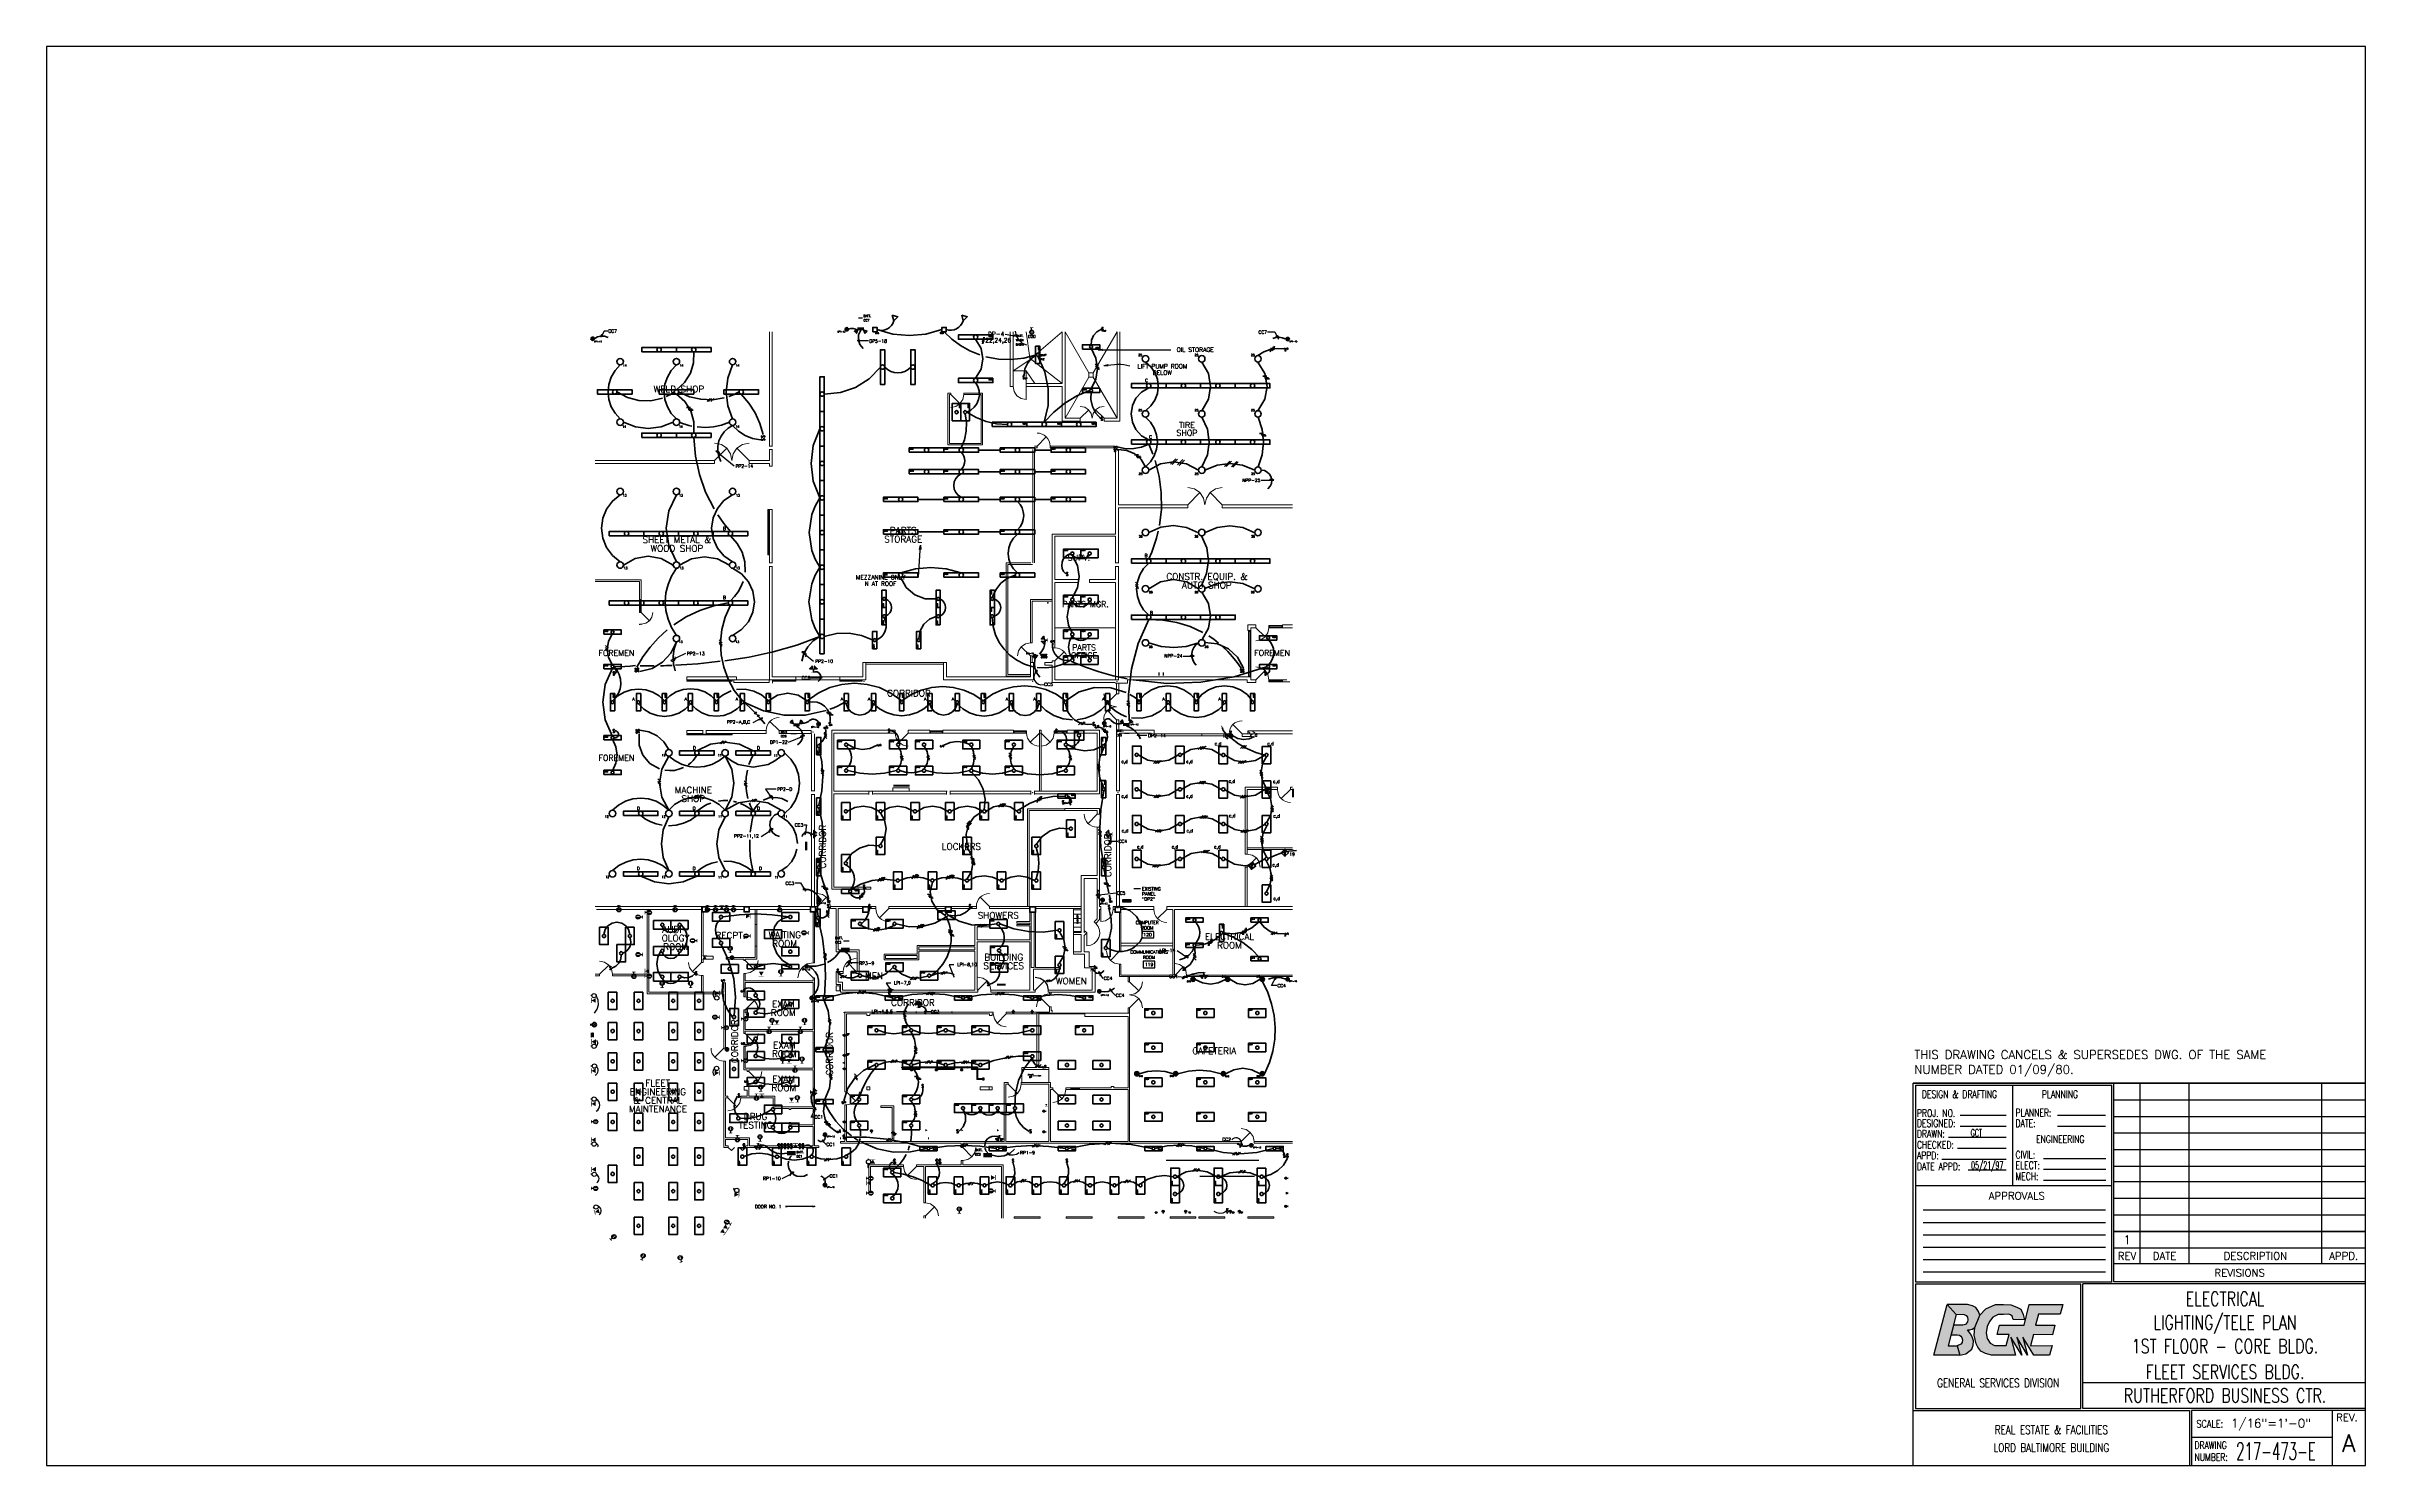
# Paper-space layout 'D 22x34' of a CAD drawing. Header units: inches. Extents: x 0 to 33.5, y 0 to 20.5.
# The model-space entities are those that its viewports show. They can reach past a viewport. Long polylines and large blocks are cut down to what shows.
import ezdxf
from ezdxf.enums import TextEntityAlignment as Align

# ---------------------------------------------------------------- set-up
doc = ezdxf.new("R2010")
doc.units = ezdxf.units.IN
doc.header["$MEASUREMENT"] = 0
doc.linetypes.add('DIVIDE', pattern=[1.25, 0.5, -0.25, 0, -0.25, 0, -0.25])
doc.layers.get('0').update_dxf_attribs({"linetype": 'CONTINUOUS'})
for name, color, linetype, lineweight in [('E-CircNo-T', 7, 'CONTINUOUS', 30), ('E-Conduit-T', 123, 'CONTINUOUS', 30), ('E-Pan', 12, 'CONTINUOUS', 30), ('E-PwrOutlet', 95, 'CONTINUOUS', 30), ('E-T', 7, 'CONTINUOUS', 30), ('ELgt-C', 172, 'CONTINUOUS', 40), ('ELgt-Circ-T', 92, 'CONTINUOUS', 30), ('ELgt-F', 2, 'CONTINUOUS', 40), ('I-Cab', 151, 'CONTINUOUS', 20), ('I-CWall', 110, 'CONTINUOUS', 20), ('I-Dor', 210, 'CONTINUOUS', 30), ('I-Ras', 41, 'CONTINUOUS', 20), ('I-RmN', 5, 'CONTINUOUS', 30), ('I-Text', 7, 'CONTINUOUS', 20)]:
    doc.layers.add(name, color=color, linetype=linetype, lineweight=lineweight)
doc.styles.add('BGE', font='simplex.shx')
doc.styles.get("Standard").update_dxf_attribs({"font": 'simplex.shx'})
doc.dimstyles.new('Aec_Arch_1', dxfattribs={"dimtxt": 9, "dimasz": 6, "dimexe": 6, "dimexo": 6, "dimgap": 4, "dimtad": 1, "dimdec": 5, "dimrnd": 0.5, "dimzin": 3, "dimdsep": 46, "dimlunit": 4, "dimtxsty": 'BGE', "dimblk": 'OPEN30', "dimcen": 0.125, "dimdle": 6, "dimclrd": 256, "dimclre": 256, "dimclrt": 256, "dimadec": 3, "dimazin": 0, "dimtfac": 0.75, "dimtdec": 5, "dimtix": 1, "dimtmove": 0, "dimatfit": 3, "dimldrblk": 'OPEN30', "dimfxl": 1, "dimtolj": 1, "dimtzin": 3, "dimlwd": -1, "dimlwe": -1, "dimarcsym": 0})

# ---------------------------------------------------------------- blocks, each defined once
blk = doc.blocks.new('DSIZE')
for points in [[(27.456, 2.326), (27.588, 2.182), (27.472, 1.732), (27.599, 1.732), (27.638, 1.594), (27.261, 1.596)], [(27.456, 2.326), (27.588, 2.182), (27.671, 2.186), (27.703, 2.182), (27.731, 2.166), (27.75, 2.146), (27.756, 2.108), (27.751, 2.078), (27.72, 2.04), (27.682, 2.031), (27.548, 2.03), (27.513, 1.891), (27.602, 1.887), (27.632, 1.883), (27.653, 1.868), (27.668, 1.85), (27.677, 1.817), (27.672, 1.78), (27.653, 1.754), (27.6, 1.732), (27.638, 1.594), (27.725, 1.616), (27.813, 1.681), (27.829, 1.741), (27.836, 1.8), (27.818, 1.86), (27.795, 1.905), (27.751, 1.96), (27.783, 1.96), (27.815, 1.971), (27.854, 1.993), (27.929, 2.172), (27.908, 2.224), (27.869, 2.282), (27.823, 2.31), (27.749, 2.326)], [(27.854, 1.993), (27.929, 2.172), (28.012, 2.265), (28.154, 2.329), (28.27, 2.327), (28.375, 2.324), (28.464, 2.29), (28.519, 2.259), (28.553, 2.184), (28.573, 2.106), (28.41, 2.109), (28.393, 2.161), (28.371, 2.176), (28.343, 2.186), (28.27, 2.185), (28.192, 2.184), (28.115, 2.144), (28.067, 2.084), (28.034, 2.009), (28.021, 1.917), (28.034, 1.837), (28.077, 1.769), (28.14, 1.736), (28.308, 1.734), (28.35, 1.892), (28.177, 1.892), (28.213, 2.03), (28.566, 2.028), (28.639, 2.325), (29.128, 2.325), (29.089, 2.186), (28.777, 2.186), (28.734, 2.028), (29.013, 2.028), (28.978, 1.888), (28.701, 1.892), (28.659, 1.732), (28.971, 1.736), (28.935, 1.593), (28.707, 1.594), (28.551, 1.853), (28.617, 1.594), (28.463, 1.855), (28.533, 1.593), (28.376, 1.853), (28.443, 1.594), (28.095, 1.596), (28.009, 1.621), (27.941, 1.652), (27.899, 1.712), (27.873, 1.757), (27.848, 1.882)]]:
    blk.add_hatch(color=256).paths.add_polyline_path(points)
at = {"color": 7, "linetype": 'Continuous'}
for p, q in [((26.967, 0), (26.967, 5.522)), ((33.5, 5.522), (26.967, 5.522)), ((26.996, 5.493), (26.996, 2.653)), ((26.996, 5.493), (29.836, 5.493)), ((28.402, 4.047), (28.402, 5.493)), ((29.836, 2.653), (29.836, 5.493)), ((29.865, 2.653), (29.865, 5.522)), ((30.243, 2.916), (30.243, 5.522)), ((30.95, 2.916), (30.95, 5.522)), ((32.866, 2.916), (32.866, 5.522)), ((28.306, 5.056), (27.642, 5.056)), ((29.741, 5.056), (29.05, 5.056)), ((33.5, 5.278), (29.865, 5.278)), ((33.5, 5.039), (29.865, 5.039)), ((28.306, 4.74), (27.477, 4.74)), ((28.306, 4.898), (27.642, 4.898)), ((29.741, 4.898), (29.05, 4.898)), ((33.5, 4.8), (29.865, 4.8)), ((28.306, 4.424), (27.381, 4.424)), ((28.306, 4.582), (27.607, 4.582)), ((29.747, 4.433), (28.849, 4.433)), ((33.5, 4.561), (29.865, 4.561)), ((26.996, 4.047), (29.836, 4.047)), ((28.306, 4.267), (27.761, 4.267)), ((29.747, 4.276), (28.849, 4.276)), ((29.747, 4.118), (28.849, 4.118)), ((33.5, 4.322), (29.865, 4.322)), ((33.5, 4.097), (29.865, 4.097)), ((29.743, 3.688), (27.107, 3.688)), ((33.5, 3.858), (29.865, 3.858)), ((29.743, 3.509), (27.107, 3.509)), ((33.5, 3.619), (29.865, 3.619)), ((33.5, 3.38), (29.865, 3.38)), ((29.865, 3.38), (33.5, 3.38)), ((29.743, 3.329), (27.107, 3.329)), ((29.743, 3.15), (27.107, 3.15)), ((33.5, 3.141), (29.865, 3.141)), ((29.743, 2.971), (27.107, 2.971)), ((29.743, 2.792), (27.107, 2.792)), ((33.5, 2.916), (29.865, 2.916)), ((26.996, 2.653), (29.837, 2.653)), ((26.996, 2.624), (29.387, 2.624)), ((26.996, 2.624), (26.996, 0.826)), ((29.387, 0.826), (29.387, 2.624)), ((33.5, 2.624), (29.416, 2.624)), ((29.416, 0.826), (29.416, 2.624)), ((33.5, 2.653), (29.865, 2.653)), ((33.5, 1.194), (29.416, 1.194)), ((26.967, 0.798), (30.955, 0.798)), ((26.996, 0.826), (29.387, 0.826)), ((33.5, 0.826), (29.416, 0.826)), ((30.955, 0.798), (30.955, 0)), ((33.5, 0.798), (30.984, 0.798)), ((30.984, 0.798), (30.984, 0)), ((33.016, 0.798), (33.016, 0)), ((33.016, 0.408), (30.984, 0.408)), ((26.967, 0), (33.5, 0))]:
    blk.add_line(p, q, dxfattribs=at)
for points in [[(0, 0), (33.5, 0), (33.5, 20.5), (0, 20.5)], [(27.456, 2.326), (27.588, 2.182), (27.472, 1.732), (27.599, 1.732), (27.638, 1.594), (27.261, 1.596), (27.456, 2.326)], [(27.456, 2.326), (27.588, 2.182), (27.671, 2.186), (27.703, 2.182), (27.731, 2.166), (27.75, 2.146), (27.756, 2.108), (27.751, 2.078), (27.72, 2.04), (27.682, 2.031), (27.548, 2.03), (27.513, 1.891), (27.602, 1.887), (27.632, 1.883), (27.653, 1.868), (27.668, 1.85), (27.677, 1.817), (27.672, 1.78), (27.653, 1.754), (27.6, 1.732), (27.638, 1.594), (27.725, 1.616), (27.813, 1.681), (27.829, 1.741), (27.836, 1.8), (27.818, 1.86), (27.795, 1.905), (27.751, 1.96), (27.783, 1.96), (27.815, 1.971), (27.854, 1.993), (27.929, 2.172), (27.908, 2.224), (27.869, 2.282), (27.823, 2.31), (27.749, 2.326), (27.456, 2.326)], [(27.854, 1.993), (27.929, 2.172), (28.012, 2.265), (28.154, 2.329), (28.27, 2.327), (28.375, 2.324), (28.464, 2.29), (28.519, 2.259), (28.553, 2.184), (28.573, 2.106), (28.41, 2.109), (28.393, 2.161), (28.371, 2.176), (28.343, 2.186), (28.27, 2.185), (28.192, 2.184), (28.115, 2.144), (28.067, 2.084), (28.034, 2.009), (28.021, 1.917), (28.034, 1.837), (28.077, 1.769), (28.14, 1.736), (28.308, 1.734), (28.35, 1.892), (28.177, 1.892), (28.213, 2.03), (28.566, 2.028), (28.639, 2.325), (29.128, 2.325), (29.089, 2.186), (28.777, 2.186), (28.734, 2.028), (29.013, 2.028), (28.978, 1.888), (28.701, 1.892), (28.659, 1.732), (28.971, 1.736), (28.935, 1.593), (28.707, 1.594), (28.551, 1.853), (28.617, 1.594), (28.463, 1.855), (28.533, 1.593), (28.376, 1.853), (28.443, 1.594), (28.095, 1.596), (28.009, 1.621), (27.941, 1.652), (27.899, 1.712), (27.873, 1.757), (27.848, 1.882), (27.854, 1.993)]]:
    blk.add_lwpolyline(points, close=True)
at = {"style": 'BGE', "width": 0.75}
for s, height, p in [('DESIGN & DRAFTING', 0.10753, (27.091, 5.31)), ('PLANNING', 0.1075, (28.824, 5.31)), ('PROJ. NO.', 0.1075, (27.02, 5.038)), ('PLANNER:', 0.1075, (28.443, 5.044)), ('DESIGNED:', 0.1075, (27.02, 4.891)), ('DRAWN:', 0.1075, (27.02, 4.738)), ('DATE:', 0.1075, (28.443, 4.891)), ('ENGINEERING', 0.10753, (28.74, 4.661)), ('APPD:', 0.1075, (27.02, 4.427)), ('CHECKED:', 0.1075, (27.02, 4.58)), ('DATE APPD:', 0.1075, (27.02, 4.268)), ('CIVIL:', 0.1075, (28.443, 4.437)), ('ELECT:', 0.1075, (28.443, 4.284)), ('MECH:', 0.1075, (28.443, 4.125)), ('DRAWING', 0.1075, (31.028, 0.241)), ('NUMBER:', 0.1075, (31.028, 0.068))]:
    blk.add_text(s, height=height, dxfattribs=at).set_placement(p)
at = {"style": 'BGE'}
for s, p in [('APPROVALS', (28.057, 3.843)), ('REV.', (33.075, 0.642))]:
    blk.add_text(s, height=0.1075, dxfattribs=at).set_placement(p)
for s, height, p in [('REV', 0.1075, (30.054, 3.028)), ('DATE', 0.1075, (30.596, 3.028)), ('DESCRIPTION', 0.10753, (31.908, 3.028)), ('APPD.', 0.1075, (33.183, 3.028)), ('REVISIONS', 0.1075, (31.682, 2.784))]:
    blk.add_text(s, height=height, dxfattribs=at).set_placement(p, align=Align.MIDDLE_CENTER)
at = {"style": 'BGE', "width": 0.8}
blk.add_text('SCALE:', height=0.1075, dxfattribs=at).set_placement((31.249, 0.603), align=Align.MIDDLE_CENTER)
for tag, height, width, p in [('PROJECT#', 0.108, 0.5, (27.954, 5.147)), ('DESIGNED', 0.108, 0.5, (27.97, 4.974)), ('PLANNER', 0.125, 0.5, (29.385, 5.149)), ('DATE', 0.125, 0.5, (29.391, 4.975)), ('DRAWN', 0.108, 0.5, (27.878, 4.807)), ('CHECKED', 0.108, 0.5, (27.963, 4.658)), ('APPROVED', 0.108, 0.5, (27.873, 4.493)), ('DATE_APPROVED', 0.108, 0.5, (28.034, 4.338)), ('ELECT', 0.125, 0.5, (29.298, 4.353)), ('CIVIL', 0.125, 0.5, (29.298, 4.508)), ('MECH', 0.125, 0.5, (29.298, 4.196)), ('DIVISION', 0.124, 0.75, (28.192, 1.194))]:
    blk.add_attdef(tag, text='', height=height, dxfattribs=dict(width=width)).set_placement(p, align=Align.MIDDLE_CENTER)
for tag, p, height, width in [('APPROVALS_1', (27.121, 3.712), 0.108, 0.5), ('APPROVALS_2', (27.121, 3.533), 0.108, 0.5), ('APPROVALS_3', (27.121, 3.353), 0.108, 0.5), ('APPROVALS_4', (27.121, 3.174), 0.108, 0.5), ('APPROVALS_5', (27.121, 2.995), 0.108, 0.5), ('APPROVALS_6', (27.121, 2.815), 0.108, 0.5), ('DRAW', (31.629, 0.083), 0.25, 0.5625)]:
    blk.add_attdef(tag, p, '', height=height, dxfattribs=dict(width=width))
at = {"linetype": 'Continuous', "width": 0.75}
for tag, p in [('TITLE_1', (31.469, 2.41)), ('TITLE_2', (31.469, 2.068)), ('TITLE_3', (31.469, 1.725)), ('TITLE_4', (31.469, 1.355)), ('TITLE_5', (31.469, 1.012))]:
    blk.add_attdef(tag, text='', height=0.2, dxfattribs=at).set_placement(p, align=Align.MIDDLE_CENTER)
blk.add_attdef('SCALE', (31.556, 0.549), '', height=0.125)
at = {"width": 0.75}
for tag, p in [('COMPANY_GROUP', (28.961, 0.518)), ('BUILDING_TITLE', (28.961, 0.259))]:
    blk.add_attdef(tag, text='', height=0.124, dxfattribs=at).set_placement(p, align=Align.MIDDLE)
blk.add_attdef('REV#', text='', height=0.25).set_placement((33.258, 0.326), align=Align.MIDDLE_CENTER)
blk = doc.blocks.new('DSIZE-REV')
at = {"width": 0.8}
for tag, p in [('REV10', (30.054, 5.4)), ('REV10DATE', (30.596, 5.4)), ('REV10APPROVAL', (33.183, 5.4)), ('REV9', (30.054, 5.161)), ('REV9DATE', (30.596, 5.161)), ('REV9APPROVAL', (33.183, 5.156)), ('REV8', (30.054, 4.922)), ('REV7', (30.054, 4.683)), ('REV8DATE', (30.596, 4.922)), ('REV7DATE', (30.596, 4.683)), ('REV8APPROVAL', (33.183, 4.917)), ('REV7APPROVAL', (33.183, 4.678)), ('REV6', (30.054, 4.444)), ('REV6DATE', (30.596, 4.444)), ('REV6APPROVAL', (33.183, 4.439)), ('REV5', (30.054, 4.219)), ('REV4', (30.054, 3.98)), ('REV5DATE', (30.596, 4.219)), ('REV4DATE', (30.596, 3.98)), ('REV5APPROVAL', (33.183, 4.2)), ('REV4APPROVAL', (33.183, 3.975)), ('REV3', (30.054, 3.741)), ('REV3DATE', (30.596, 3.741)), ('REV3APPROVAL', (33.183, 3.736)), ('REV2', (30.054, 3.502)), ('REV2DATE', (30.596, 3.502)), ('REV2APPROVAL', (33.183, 3.497)), ('REV1', (30.054, 3.263)), ('REV1DATE', (30.596, 3.263)), ('REV1APPROVAL', (33.183, 3.258))]:
    blk.add_attdef(tag, text='', height=0.125, dxfattribs=at).set_placement(p, align=Align.MIDDLE_CENTER)
at = {"width": 0.75}
for tag, p in [('REV10DESCRIPTION', (30.991, 5.335)), ('REV9DESCRIPTION', (30.991, 5.096)), ('REV8DESCRIPTION', (30.991, 4.857)), ('REV7DESCRIPTION', (30.991, 4.618)), ('REV6DESCRIPTION', (30.991, 4.379)), ('REV5DESCRIPTION', (30.991, 4.154)), ('REV4DESCRIPTION', (30.991, 3.915)), ('REV3DESCRIPTION', (30.991, 3.676)), ('REV2DESCRIPTION', (30.991, 3.437)), ('REV1DESCRIPTION', (30.991, 3.198))]:
    blk.add_attdef(tag, p, '', height=0.125, dxfattribs=at)
blk = doc.blocks.new('2X4')
at = {"linetype": 'Continuous'}
blk.add_lwpolyline([(4, 0), (4, 2), (0, 2), (0, 0)], close=True, dxfattribs=at)
blk.add_circle((2, 1), 0.363, dxfattribs=at)
blk.add_attdef('TAG00', text='', height=0.333, rotation=360, dxfattribs=at).set_placement((0, 0), align=Align.MIDDLE_LEFT)
blk = doc.blocks.new('ELGT_W')
at = {"linetype": 'Continuous'}
for p, q in [((-1.13, -0.35), (-0.42, 0.35)), ((-0.42, -0.35), (-1.13, 0.35)), ((-0.28, 0), (0, 0)), ((0, -0.17), (0, 0.17))]:
    blk.add_line(p, q, dxfattribs=at)
blk.add_circle((-0.78, 0), 0.5, dxfattribs=at)
blk = doc.blocks.new('ELGHT')
at = {"linetype": 'Continuous', "rotation": 180}
blk.add_blockref('ELGT_W', (0, 0), dxfattribs=at)
blk = doc.blocks.new('1X4')
at = {"linetype": 'Continuous'}
blk.add_lwpolyline([(0, 0), (4, 0), (4, 1), (0, 1)], close=True, dxfattribs=at)
blk.add_circle((2, 0.5), 0.333, dxfattribs=at)
blk = doc.blocks.new('WT')
at = {"linetype": 'Continuous'}
for points in [[(0, 0.29), (0.07, 0.29), (0, -0.29), (0.07, -0.29)], [(0.07, 0), (0.56, 0.28), (0.56, -0.28)]]:
    blk.add_solid(points, dxfattribs=at)
blk = doc.blocks.new('WER')
at = {"linetype": 'Continuous'}
for p, q in [((0.31, 0), (0.07, 0)), ((0.34, 0.12), (0.76, 0.12)), ((0.34, -0.12), (0.77, -0.12))]:
    blk.add_line(p, q, dxfattribs=at)
blk.add_circle((0.55, 0), 0.243, dxfattribs=at)
blk.add_solid([(0, 0.2), (0.07, 0.2), (0, -0.2), (0.07, -0.2)], dxfattribs=at)
blk.add_attdef('TAG00', (0, 0), '', height=0.333, dxfattribs=at)
blk = doc.blocks.new('WEU')
at = {"linetype": 'Continuous'}
for p, q in [((-0.12, 0.34), (-0.12, 0.76)), ((0, 0.31), (0, 0.07)), ((0.12, 0.34), (0.12, 0.76))]:
    blk.add_line(p, q, dxfattribs=at)
blk.add_circle((0, 0.55), 0.243, dxfattribs=at)
blk.add_solid([(-0.2, 0), (-0.2, 0.07), (0.2, 0), (0.2, 0.07)], dxfattribs=at)
blk.add_attdef('TAG00', (0, 0), '', height=0.333, rotation=0.0001, dxfattribs=at)
blk = doc.blocks.new('WEL')
at = {"linetype": 'Continuous'}
for p, q in [((-0.34, 0.12), (-0.77, 0.12)), ((-0.34, -0.12), (-0.76, -0.12)), ((-0.31, 0), (-0.07, 0))]:
    blk.add_line(p, q, dxfattribs=at)
blk.add_circle((-0.55, 0), 0.243, dxfattribs=at)
blk.add_solid([(0, -0.2), (-0.07, -0.2), (0, 0.2), (-0.07, 0.2)], dxfattribs=at)
blk.add_attdef('TAG00', (0, 0), '', height=0.333, rotation=0, dxfattribs=at)
blk = doc.blocks.new('WED')
at = {"linetype": 'Continuous'}
for p, q in [((-0.11, -0.34), (-0.11, -0.77)), ((0, -0.31), (0, -0.07)), ((0.12, -0.34), (0.12, -0.76))]:
    blk.add_line(p, q, dxfattribs=at)
blk.add_circle((0, -0.55), 0.243, dxfattribs=at)
blk.add_solid([(0.2, 0), (0.2, -0.07), (-0.2, 0), (-0.2, -0.07)], dxfattribs=at)
blk.add_attdef('TAG00', (0, 0), '', height=0.333, dxfattribs=at)
blk = doc.blocks.new('EXIT')
at = {"linetype": 'Continuous'}
for p, q in [((0.28, -0.28), (-0.25, 0.25)), ((-0.25, -0.28), (0.28, 0.25)), ((-0.24, 0.24), (-0.15, 0.32)), ((-0.24, 0.24), (-0.18, 0.3)), ((-0.23, 0.23), (-0.12, 0.33)), ((-0.22, 0.22), (-0.1, 0.34)), ((-0.21, 0.21), (-0.06, 0.35)), ((-0.21, 0.21), (-0.08, 0.35)), ((-0.2, 0.2), (-0.04, 0.36)), ((-0.19, 0.19), (-0.02, 0.36)), ((-0.18, 0.18), (0.01, 0.36)), ((-0.18, 0.18), (-0.01, 0.36)), ((-0.17, 0.17), (0.02, 0.36)), ((-0.16, 0.16), (0.04, 0.36)), ((-0.15, 0.15), (0.06, 0.36)), ((-0.15, 0.15), (0.05, 0.36)), ((-0.14, 0.14), (0.08, 0.36)), ((-0.13, 0.13), (0.1, 0.35)), ((-0.13, 0.13), (0.09, 0.35)), ((-0.12, 0.12), (0.11, 0.35)), ((-0.11, 0.11), (0.12, 0.34)), ((-0.1, 0.1), (0.15, 0.34)), ((-0.1, 0.1), (0.13, 0.34)), ((-0.09, 0.09), (0.16, 0.33)), ((-0.08, 0.08), (0.17, 0.33)), ((-0.07, 0.07), (0.19, 0.32)), ((-0.07, 0.07), (0.18, 0.32)), ((-0.06, 0.06), (0.2, 0.31)), ((-0.05, 0.05), (0.21, 0.31)), ((-0.04, 0.04), (0.22, 0.3)), ((-0.04, 0.04), (0.21, 0.3)), ((-0.03, 0.03), (0.23, 0.29)), ((-0.02, 0.02), (0.24, 0.28)), ((-0.01, 0.01), (0.25, 0.28)), ((-0.01, 0.01), (0.26, 0.27)), ((0, 0), (0.27, 0.27)), ((0.01, -0.01), (0.27, 0.26))]:
    blk.add_line(p, q, dxfattribs=at)
blk.add_circle((0.01, -0.01), 0.375, dxfattribs=at)
blk = doc.blocks.new('2X2')
at = {"linetype": 'Continuous'}
blk.add_lwpolyline([(0, 0), (2.14, 0), (2.14, 2.27), (0, 2.27)], close=True, dxfattribs=at)
blk.add_circle((1.07, 1.14), 0.363, dxfattribs=at)
blk.add_attdef('TAG00', text='', height=0.333, dxfattribs=at).set_placement((0, 0), align=Align.MIDDLE_LEFT)
blk = doc.blocks.new('1X8')
at = {"linetype": 'Continuous'}
blk.add_lwpolyline([(-8, -1), (0, -1), (0, 0), (-8, 0)], close=True, dxfattribs=at)
blk.add_circle((-4, -0.5), 0.5, dxfattribs=at)
blk = doc.blocks.new('PHS_LR')
at = {"linetype": 'Continuous'}
for p, q in [((0.04, 0.03), (0.38, 0.37)), ((0.19, 0.02), (0.53, 0.37)), ((0.45, 0.04), (0.78, 0.37))]:
    blk.add_line(p, q, dxfattribs=at)
blk = doc.blocks.new('FLOOD')
at = {"linetype": 'Continuous'}
for p, q in [((-0.58, 0.5), (-0.82, 0.74)), ((-0.58, 0.5), (-0.82, 0.26)), ((-0.08, 0.5), (-0.58, 0.5))]:
    blk.add_line(p, q, dxfattribs=at)
for points in [[(-0.82, 0.74), (-0.88, 1.38), (-1.47, 0.79), (-0.82, 0.74)], [(-0.82, 0.26), (-1.47, 0.21), (-0.88, -0.38), (-0.82, 0.26)]]:
    blk.add_lwpolyline(points, close=True, dxfattribs=at)
blk.add_solid([(-0.08, 0), (0, 0), (-0.08, 1), (0, 1)], dxfattribs=at)
blk = doc.blocks.new('FLDBOX')
at = {"linetype": 'Continuous'}
for points in [[(-0.71, 0.89), (-0.24, 1.36), (0, 0.66), (-0.71, 0.89)], [(1.5, 0.66), (1.74, 1.36), (2.21, 0.89), (1.5, 0.66)]]:
    blk.add_lwpolyline(points, close=True, dxfattribs=at)
blk.add_solid([(0, -0.01), (1.5, -0.01), (0, 0.66), (1.5, 0.66)], dxfattribs=at)
blk = doc.blocks.new('LGTRND')
at = {"linetype": 'Continuous'}
for p, q in [((-0.5, 0), (0.5, 0)), ((0, -0.5), (0, 0.5))]:
    blk.add_line(p, q, dxfattribs=at)
for radius in [0.5, 0.25]:
    blk.add_circle((0, 0), radius, dxfattribs=at)
blk = doc.blocks.new('RNDLGT')
at = {"linetype": 'Continuous', "rotation": 180}
blk.add_blockref('LGTRND', (0, 0), dxfattribs=at)
blk = doc.blocks.new('FT')
at = {"linetype": 'Continuous'}
blk.add_solid([(0, 0), (-0.28, 0.49), (0.28, 0.49)], dxfattribs=at)
blk = doc.blocks.new('2X4FIX')
at = {"linetype": 'Continuous'}
blk.add_lwpolyline([(4, 0), (4, 2), (0, 2), (0, 0)], close=True, dxfattribs=at)
blk.add_circle((2, 1), 0.363, dxfattribs=at)
blk.add_attdef('TAG00', text='', height=0.333, rotation=360, dxfattribs=at).set_placement((0, 0), align=Align.MIDDLE_LEFT)
blk = doc.blocks.new('HOMER')
at = {"linetype": 'Continuous'}
blk.add_arc((1.59, -0.76), 1.76, 102.8279, 154.5723, dxfattribs=at)
blk.add_solid([(1.68, 1.16), (0.86, 1.03), (0.97, 0.72), (1.2, 0.96)], dxfattribs=at)
blk = doc.blocks.new('XLIT')
at = {"linetype": 'Continuous'}
for p, q in [((0.01, -0.47), (-0.32, -0.12)), ((0.32, -0.13), (0.01, -0.47))]:
    blk.add_line(p, q, dxfattribs=at)
blk.add_lwpolyline([(0.01, -0.47), (0.33, -0.81), (0.33, -0.81, -0.394343), (-0.31, -0.81), (-0.32, -0.81), (0.01, -0.47)], format="xyb", dxfattribs=at)
blk.add_arc((0, -0.47), 0.469, 313.9869, 226.6615, dxfattribs=at)
blk = doc.blocks.new('3WIRE')
at = {"linetype": 'Continuous'}
for p, q in [((-0.81, -0.4), (-0.14, 0.27)), ((-0.4, -0.4), (0.27, 0.27)), ((-0.1, -0.4), (0.57, 0.27))]:
    blk.add_line(p, q, dxfattribs=at)
blk = doc.blocks.new('ELPNL')
at = {"linetype": 'Continuous'}
for p, q in [((0, 0.19), (0.31, 0.5)), ((0, 0.43), (0.07, 0.5)), ((0.04, 0), (0.54, 0.5)), ((0.28, 0), (0.78, 0.5)), ((0.51, 0), (1.01, 0.5)), ((0.75, 0), (1.25, 0.5)), ((0.98, 0), (1.48, 0.5)), ((1.22, 0), (1.72, 0.5)), ((1.46, 0), (1.96, 0.5)), ((1.69, 0), (2, 0.31)), ((1.92, 0), (2, 0.08))]:
    blk.add_line(p, q, dxfattribs=at)
blk.add_lwpolyline([(0, 0), (2, 0), (2, 0.5), (0, 0.5)], close=True, dxfattribs=at)
blk = doc.blocks.new('*O9724')
at = {"linetype": 'Continuous'}
blk.add_line((1.5, 0), (0, 0), dxfattribs=at)
at = {"layer": 'E-Pan', "linetype": 'Continuous', "style": 'BGE'}
for s, p in [('EXISTING', (1.88, 0.38)), ('PANEL ', (1.88, -0.79)), ('"DP2"', (1.88, -1.96))]:
    blk.add_text(s, height=0.75, dxfattribs=at).set_placement(p, align=Align.TOP_LEFT)
blk = doc.blocks.new('GAS1')
at = {"linetype": 'Continuous'}
for p, q in [((-1.04, -0.33), (-0.37, 0.33)), ((-0.63, -0.33), (0.03, 0.33)), ((-0.33, -0.33), (0.33, 0.33)), ((0.02, -0.36), (0.62, 0.28)), ((0.62, 0.28), (0.75, 0.03))]:
    blk.add_line(p, q, dxfattribs=at)
blk = doc.blocks.new('GAS2')
at = {"linetype": 'Continuous'}
for p, q in [((-0.02, -1.06), (1.09, 0)), ((0.07, -1.14), (1.17, -0.09))]:
    blk.add_line(p, q, dxfattribs=at)
blk.add_lwpolyline([(1.08, -0.1), (1.08, -0.09), (1.09, 0), (0, 0), (0, -1.16), (1.17, -1.16), (1.17, -0.09), (1.11, -0.1)], close=True, dxfattribs=at)
blk = doc.blocks.new('ARROW')
at = {"linetype": 'Continuous'}
blk.add_solid([(0, 0), (-0.23, -0.9), (0.23, -0.9)], dxfattribs=at)
blk = doc.blocks.new('TELWAL')
at = {"linetype": 'Continuous'}
blk.add_lwpolyline([(-0.21, -0.44), (0, -0.07), (0.21, -0.44), (-0.21, -0.44)], close=True, dxfattribs=at)
blk.add_solid([(0.2, 0), (0.2, -0.07), (-0.2, 0), (-0.2, -0.07)], dxfattribs=at)
blk = doc.blocks.new('BF')
at = {"linetype": 'Continuous'}
blk.add_line((0, 0.31), (0, 0.07), dxfattribs=at)
blk.add_circle((0, 0.55), 0.243, dxfattribs=at)
blk.add_solid([(-0.2, 0), (-0.2, 0.07), (0.2, 0), (0.2, 0.07)], dxfattribs=at)
at = {"layer": 'E-PwrOutlet', "linetype": 'Continuous', "style": 'BGE'}
blk.add_text('BF', height=0.333, dxfattribs=at).set_placement((0.06, 1.06), align=Align.MIDDLE)
blk = doc.blocks.new('AH1')
at = {"linetype": 'Continuous'}
for p, q in [((-0.125, 0.021), (0, 0)), ((-0.104, 0), (-0.125, 0.021)), ((0, 0), (-0.125, -0.021)), ((-0.104, 0), (-0.125, -0.021)), ((0, 0), (-0.115, 0.01)), ((0, 0), (-0.115, -0.011)), ((0, 0), (-0.104, 0))]:
    blk.add_line(p, q, dxfattribs=at)
blk = doc.blocks.new('WINDOW')
at = {"linetype": 'Continuous'}
for p, q in [((3, 0.5), (0, 0.5)), ((0, 0.5), (0, 0)), ((0, 0), (3, 0)), ((0.17, 0.5), (0.17, 0)), ((0.17, 0.25), (2.83, 0.25)), ((2.83, 0), (2.83, 0.5)), ((3, 0), (3, 0.5))]:
    blk.add_line(p, q, dxfattribs=at)
blk = doc.blocks.new('30DOOR')
at = {"linetype": 'Continuous'}
blk.add_line((0, 0), (0, 3), dxfattribs=at)
blk.add_arc((0, 0), 3, 0, 90, dxfattribs=at)
blk = doc.blocks.new('_Open30')
at = {"color": 0, "linetype": 'ByBlock', "lineweight": -2}
for p, q in [((-1, 0.3), (0, 0)), ((0, 0), (-1, -0.3)), ((0, 0), (-1, 0))]:
    blk.add_line(p, q, dxfattribs=at)
blk = doc.blocks.new('DOOR36')
at = {"linetype": 'Continuous'}
blk.add_line((0, 0), (2.12, 2.12), dxfattribs=at)
blk.add_arc((0, 0), 3, 360, 90, dxfattribs=at)
blk = doc.blocks.new('*O8689')
at = {"linetype": 'Continuous'}
blk.add_lwpolyline([(0, -0.75), (2.75, -0.75), (2.75, 0.75), (0, 0.75)], close=True, dxfattribs=at)
at = {"layer": 'I-RmN', "linetype": 'Continuous', "style": 'BGE'}
blk.add_text('120', height=0.75, dxfattribs=at).set_placement((0.38, 0.38), align=Align.TOP_LEFT)
blk = doc.blocks.new('*O8790')
at = {"linetype": 'Continuous'}
blk.add_lwpolyline([(0, -0.75), (2.6875, -0.75), (2.6875, 0.75), (0, 0.75)], close=True, dxfattribs=at)
at = {"layer": 'I-RmN', "linetype": 'Continuous', "style": 'BGE'}
blk.add_text('119', height=0.75, dxfattribs=at).set_placement((0.375, 0.375), align=Align.TOP_LEFT)
blk = doc.blocks.new('36_door')
at = {"linetype": 'Continuous'}
blk.add_line((0, 0), (-25.455996, -25.455996), dxfattribs=at)
at = {"linetype": 'DIVIDE'}
blk.add_arc((0, 0), 36, 180, 270, dxfattribs=at)

msp = doc.modelspace()

# ---------------------------------------------------------------- linework, layer by layer
at = {"layer": 'E-CircNo-T'}
msp.add_line((1073006.6, 1078553.6), (1073043.2, 1078546.3), dxfattribs=at)
msp.add_arc((1073036.1, 1078543.1), 7.87, 24.39428, 159.91023, dxfattribs=at)
at = {"layer": 'E-Conduit-T'}
for p, q in [((1073709.9, 1076261), (1073453.3, 1076261)), ((1073547.1, 1076217.9), (1073698.7, 1076217.9))]:
    msp.add_line(p, q, dxfattribs=at)
for centre, radius, start, end in [((1073076.3, 1078563.4), 41.6, 182.87809, 255.28544), ((1073602.8, 1076143.8), 28.5, 232.07748, 305.43648)]:
    msp.add_arc(centre, radius, start, end, dxfattribs=at)
at = {"layer": 'E-Pan'}
for p, q in [((1073434, 1077606.9), (1073434, 1077614.9)), ((1073446, 1077606.9), (1073446, 1077614.9))]:
    msp.add_line(p, q, dxfattribs=at)
for points in [[(1073802, 1077268.9), (1073808, 1077268.9), (1073802, 1077292.9), (1073808, 1077292.9)], [(1072452, 1077121.9), (1072458, 1077121.9), (1072452, 1077145.9), (1072458, 1077145.9)], [(1072984.6, 1076745.9), (1073008.6, 1076745.9), (1072984.6, 1076751.9), (1073008.6, 1076751.9)]]:
    msp.add_solid(points, dxfattribs=at)
at = {"layer": 'E-PwrOutlet'}
for p, q in [((1071860.6, 1076718.6), (1071858, 1076718.6)), ((1072213.1, 1076712.3), (1072215, 1076712.3)), ((1071860.6, 1076578.2), (1071858, 1076578.2)), ((1071861.6, 1076523.3), (1071858, 1076523.3)), ((1072212.4, 1076517), (1072215, 1076517)), ((1072930.2, 1076520.7), (1072720.2, 1076520.7)), ((1072720.2, 1076518.7), (1072720.2, 1076520.7)), ((1072928.2, 1076518.7), (1072720.2, 1076518.7)), ((1072928.2, 1076518.7), (1072928.2, 1076486.4)), ((1072944.3, 1076486.4), (1072928.2, 1076486.4)), ((1072930.2, 1076520.7), (1072930.2, 1076488.4)), ((1072944.3, 1076488.4), (1072930.2, 1076488.4)), ((1071860.6, 1076431.6), (1071858, 1076431.6)), ((1071860.6, 1076307.1), (1071858, 1076307.1)), ((1071861.4, 1076223.1), (1071858, 1076223.1)), ((1072628.1, 1076263.8), (1072628.1, 1076265.9)), ((1072268.6, 1076178.3), (1072270, 1076178.3)), ((1071866.5, 1076130.9), (1071864.2, 1076129.7))]:
    msp.add_line(p, q, dxfattribs=at)
msp.add_lwpolyline([(1072944.3, 1076485.4), (1072948.3, 1076485.4), (1072948.3, 1076489.4), (1072944.3, 1076489.4)], close=True, dxfattribs=at)
for centre in [(1071866.6, 1076718.6), (1072207.1, 1076712.3), (1071866.6, 1076578.2), (1071867.6, 1076523.3), (1072206.4, 1076517), (1071866.6, 1076431.6), (1071866.6, 1076307.1), (1071867.4, 1076223.1), (1072628.1, 1076257.8), (1071872.3, 1076132.5), (1072262.6, 1076178.3)]:
    msp.add_circle(centre, 6, dxfattribs=at)
for centre, radius, start, end in [((1071841.1, 1076697.2), 38.1, 314.66511, 34.24292), ((1072210.2, 1076722.8), 13.9, 132.46566, 228.94794), ((1071866.1, 1076587.1), 11, 306.15053, 41.97909), ((1071860.8, 1076512), 17, 303.0242, 41.52732), ((1072211.7, 1076506.7), 15.3, 137.8308, 220.78738), ((1071864, 1076415), 18.7, 297.99279, 62.75383), ((1071873, 1076302.4), 4.73, 316.31584, 95.02866), ((1071867.1, 1076211.3), 13.3, 301.15009, 61.89854), ((1072633.9, 1076245.8), 8.37, 133.88522, 217.38668), ((1072258.1, 1076182.3), 4.27, 140.90309, 249.33614), ((1071872.5, 1076121.9), 13.8, 305.30022, 66.97119)]:
    msp.add_arc(centre, radius, start, end, dxfattribs=at)
at = {"layer": 'E-T'}
msp.add_solid([(1072697, 1077297.9), (1072742, 1077297.9), (1072697, 1077303.9), (1072742, 1077303.9)], dxfattribs=at)
at = {"layer": 'ELgt-C'}
for p, q in [((1072933, 1078231.8), (1072993, 1078231.8)), ((1073089, 1078231.8), (1073134, 1078231.8)), ((1073465.1, 1078192.3), (1073479.9, 1078207.1)), ((1073470.2, 1078191.9), (1073485, 1078206.7)), ((1073485, 1078190.8), (1073499.8, 1078205.6)), ((1073489.1, 1078189.2), (1073503.9, 1078204)), ((1073615.5, 1078186.2), (1073630.2, 1078201)), ((1073619.8, 1078185.8), (1073634.6, 1078200.5)), ((1073634.7, 1078185.3), (1073649.5, 1078200.1)), ((1073638.3, 1078184.1), (1073653.1, 1078198.9)), ((1072933, 1078171.8), (1072993, 1078171.8)), ((1073089, 1078171.8), (1073134, 1078171.8)), ((1072765, 1078094.9), (1072837, 1078094.9)), ((1072933, 1078094.9), (1072993, 1078094.9)), ((1073089, 1078094.9), (1073134, 1078094.9)), ((1072765, 1078004.9), (1072837, 1078004.9)), ((1072933, 1078004.9), (1072993, 1078004.9)), ((1072310.3, 1077500.3), (1072315.8, 1077505.9)), ((1072312.5, 1077499.4), (1072318.1, 1077505)), ((1072318.9, 1077492.9), (1072323.9, 1077497.9)), ((1072320.7, 1077491.9), (1072325.7, 1077496.9)), ((1073262.4, 1077361.9), (1073270.5, 1077354.2)), ((1073438.5, 1077371), (1073431.1, 1077362.9)), ((1073440.1, 1077369.4), (1073438.5, 1077371)), ((1073562.8, 1077410.1), (1073555.4, 1077402)), ((1073564.4, 1077408.4), (1073562.8, 1077410.1)), ((1073673.6, 1077370.5), (1073666.2, 1077362.4)), ((1073667.8, 1077412.1), (1073667.8, 1077408.6)), ((1073675.2, 1077368.8), (1073673.6, 1077370.5)), ((1072496.2, 1077349.2), (1072504.6, 1077341.1)), ((1073721.7, 1077323.3), (1073713.6, 1077330.7)), ((1073720.1, 1077321.7), (1073721.7, 1077323.3)), ((1072144.2, 1077265.1), (1072154.7, 1077275.6)), ((1072147.2, 1077264.7), (1072157.7, 1077275.2)), ((1072152.1, 1077264.7), (1072162.6, 1077275.2)), ((1072155.8, 1077264.7), (1072166.2, 1077275.2)), ((1073008.1, 1077251.2), (1073000.9, 1077242.4)), ((1073107.4, 1077271.6), (1073105.6, 1077260.9)), ((1073430.5, 1077266.8), (1073437.7, 1077274.4)), ((1073437.7, 1077274.4), (1073438.9, 1077272.2)), ((1072497.5, 1077180.9), (1072506.1, 1077172.3)), ((1072904.4, 1077200.5), (1072909.7, 1077191.5)), ((1072906.8, 1077203.2), (1072912.2, 1077194.2)), ((1073265.6, 1077180.7), (1073273.6, 1077173)), ((1072672.9, 1077047.3), (1072667.4, 1077037.1)), ((1072766.2, 1077054), (1072760.8, 1077044.5)), ((1072862.4, 1077053.5), (1072856.9, 1077044.4)), ((1072865.6, 1077052.6), (1072860.1, 1077043.5)), ((1072913.9, 1077089.7), (1072923.2, 1077084.4)), ((1072913.9, 1077087.3), (1072923.2, 1077081.9)), ((1072511.2, 1076955.4), (1072519, 1076947.3)), ((1072781.5, 1076917.3), (1072775.7, 1076907)), ((1072658.9, 1076907.2), (1072653.3, 1076897.6)), ((1072849.5, 1076898.2), (1072860.7, 1076895.1)), ((1072849.7, 1076901.3), (1072860.9, 1076898.2)), ((1073570.9, 1076857.1), (1073570.6, 1076868.2)), ((1073666.3, 1076887), (1073666, 1076898.2)), ((1072503.1, 1076838), (1072510.9, 1076830)), ((1072503.2, 1076840.3), (1072510.9, 1076832.6)), ((1072609, 1076723.6), (1072617.1, 1076731.2)), ((1072612.5, 1076724), (1072620.6, 1076731.7)), ((1072659.2, 1076773.7), (1072651.6, 1076765.5)), ((1072765.5, 1076771.1), (1072757.5, 1076762.6)), ((1072802.3, 1076720.4), (1072809.4, 1076728.1)), ((1072805.4, 1076720.7), (1072812.5, 1076728.3)), ((1072993.3, 1076719.8), (1073001.4, 1076727.9)), ((1072997.5, 1076720.6), (1073005.6, 1076728.6)), ((1072725.9, 1076655.8), (1072732.6, 1076649.4)), ((1072707.3, 1076540.5), (1072700.4, 1076532.9)), ((1072754.3, 1076565), (1072761.8, 1076557.5)), ((1072755.2, 1076579.9), (1072762.6, 1076572.1)), ((1072799.2, 1076530.7), (1072806.4, 1076538.1)), ((1072886, 1076530.2), (1072894.5, 1076539)), ((1073018.5, 1076543.9), (1073026.8, 1076551.9)), ((1072753.9, 1076390.4), (1072761.8, 1076382.5)), ((1072895.3, 1076299.1), (1072902.9, 1076306.3)), ((1073096.3, 1076298.4), (1073103.7, 1076305.5)), ((1073294.5, 1076304.7), (1073301.9, 1076312.4)), ((1073494.4, 1076299.7), (1073503, 1076307.8)), ((1073651.3, 1076276), (1073659.7, 1076284.2)), ((1073539.1, 1076231), (1073547, 1076238.4)), ((1073665.7, 1076226.6), (1073673.8, 1076234.1))]:
    msp.add_line(p, q, dxfattribs=at)
for centre, radius, start, end in [((1071889.2, 1078511.1), 36.7, 63.80293, 127.04953), ((1072582.2, 1078545), 24.1, 51.59616, 114.78413), ((1072637.3, 1078542.5), 37.8, 145.51883, 229.51537), ((1072741.4, 1078799.8), 250.6, 248.93989, 290.9932), ((1073014.9, 1078726.1), 243.3, 223.10028, 251.18943), ((1072863.4, 1078484.9), 81.9, 318.77603, 41.22397), ((1073289.4, 1078525.2), 44.5, 110.52655, 184.20492), ((1073764.9, 1078503.4), 41.2, 64.02385, 112.18648), ((1072006.2, 1078392.9), 100.7, 131.86077, 228.13923), ((1072160.9, 1078392.9), 99.8, 131.28338, 228.71663), ((1072033.7, 1078490.4), 110.1, 303.82266, 7.043), ((1072396.5, 1078392.9), 163.7, 152.72758, 207.27242), ((1072510, 1078576.4), 189.5, 268.50276, 322.85087), ((1072709, 1078494), 48.2, 221.69188, 318.30812), ((1073014.9, 1078726.1), 243.3, 255.38473, 288.80322), ((1073124.4, 1078438.4), 65.2, 118.47431, 179.01375), ((1072907.7, 1078381.1), 219.5, 340.80299, 30.27372), ((1073165.3, 1078457.6), 97.6, 324.76475, 35.23526), ((1073349.4, 1078408.4), 82, 304.62994, 55.37006), ((1073471.3, 1078408.4), 105.2, 320.09742, 39.90257), ((1073765, 1078420.3), 93.1, 80.69612, 127.76328), ((1073631.5, 1078408.4), 102, 318.57787, 41.42213), ((1072009.5, 1078506.7), 138.8, 235.06198, 289.77448), ((1072009.5, 1078506.7), 138.8, 294.44504, 304.93802), ((1072185, 1078543.9), 172.8, 240.91842, 284.14074), ((1072185, 1078543.9), 172.8, 288.68982, 299.08158), ((1072881.7, 1078387.2), 53.6, 290.32895, 36.22384), ((1073338.5, 1078124.4), 289.8, 109.65368, 140.45539), ((1073327.4, 1078380.2), 83.5, 170.93108, 228.20455), ((1073433.7, 1078331.9), 77.5, 111.73836, 248.26164), ((1072037.3, 1078296.6), 107.2, 350.49964, 57.42534), ((1072106.1, 1078222.2), 235.9, 12.89206, 44.27431), ((1072752.4, 1078301.2), 147, 334.4487, 12.30931), ((1073009.2, 1078493.9), 191, 235.26805, 271.13886), ((1072017, 1078435.2), 143.9, 241.346, 298.654), ((1072173, 1078468.5), 173.9, 246.61667, 258.41728), ((1072554.8, 1078277.4), 411.9, 181.46018, 210.43033), ((1072173, 1078468.5), 173.9, 263.38178, 293.38333), ((1072281.6, 1078234.4), 72.3, 115.015, 208.31184), ((1072333.6, 1078366), 105.7, 218.67759, 266.94525), ((1072668.5, 1078194.9), 200, 151.31243, 208.68757), ((1073340.8, 1078253.9), 88.3, 308.64674, 51.35326), ((1073448, 1078253.9), 124.8, 326.43014, 33.56986), ((1073558.5, 1078253.9), 164.7, 335.22852, 24.77148), ((1072861.6, 1078201.8), 33.5, 314.30117, 45.69883), ((1073326.1, 1078158.3), 74.8, 20.81294, 94.35197), ((1073352.7, 1078348.2), 113.1, 253.64815, 297.54702), ((1073066.9, 1078088.9), 373.6, 20.64804, 25.18567), ((1073474, 1078086.5), 112.9, 52.34314, 127.65686), ((1073066.9, 1078088.9), 373.6, 349.81044, 17.79877), ((1072899.6, 1078133.4), 35.6, 114.27982, 245.72018), ((1073630, 1078055), 139.2, 60.29098, 119.70902), ((1073717.3, 1078146.9), 29, 309.46624, 90.59677), ((1071997.5, 1078014.9), 109.9, 122.18117, 237.81882), ((1072232.7, 1078014.9), 166.2, 145.96692, 214.03309), ((1072296.1, 1078014.9), 103.3, 115.85275, 244.14724), ((1072632.5, 1078002.9), 169.4, 145.46899, 214.53101), ((1073005.7, 1078049.9), 52.6, 312.20161, 47.79839), ((1072554.8, 1078277.4), 411.9, 213.21803, 221.2314), ((1073473.3, 1077892.2), 130.1, 57.58465, 121.68738), ((1073066.9, 1078088.9), 373.6, 334.81433, 347.36635), ((1073629.7, 1077888.5), 133.4, 58.66874, 120.96593), ((1072166.4, 1077903.9), 119.5, 354.92538, 48.86139), ((1073084.6, 1077944.9), 69.4, 128.91624, 231.08375), ((1073197.2, 1077912.7), 33.3, 104.81295, 227.7857), ((1073217, 1077964.2), 33.7, 224.57545, 315.42455), ((1073111.6, 1077880.9), 100.9, 323.7827, 36.2173), ((1073438.1, 1077925.3), 132.5, 328.39403, 31.20101), ((1072017, 1077827.8), 109.5, 50.95728, 129.04272), ((1072218.7, 1077810.9), 154.7, 143.0527, 216.9473), ((1072173, 1077818.3), 117.1, 53.91161, 126.08839), ((1072209.2, 1077810.9), 102, 294.1962, 65.8038), ((1072629.2, 1077810.9), 166.6, 144.82279, 215.17721), ((1072801, 1077669.6), 236.7, 69.21618, 110.78382), ((1072802.6, 1077908.2), 90.5, 198.89848, 279.17401), ((1073057.9, 1077797.2), 90.6, 104.64172, 163.53952), ((1073464.7, 1077845.9), 93.5, 129.67455, 230.32545), ((1072166.4, 1077903.9), 119.5, 311.13861, 342.1876), ((1072666.1, 1077794.9), 25.6, 290.335, 69.66501), ((1072815.9, 1077794.9), 25.7, 290.75209, 69.24791), ((1072969.8, 1077794.9), 24.6, 282.17853, 77.82147), ((1073255, 1077768.9), 75.8, 144.8504, 215.1496), ((1073217, 1077823.4), 26.4, 204.38887, 335.61113), ((1073474, 1077765.8), 106.7, 49.70944, 130.30551), ((1073472.2, 1077771.9), 104.1, 320.65626, 39.42012), ((1073629.3, 1077732), 134.6, 58.79866, 120.52076), ((1072288.7, 1077466.9), 344.6, 98.29216, 125.69755), ((1072448.3, 1077692.4), 230.9, 151.67661, 222.49373), ((1072633.3, 1077745.4), 43.5, 291.262, 29.66469), ((1072830.1, 1077709.2), 63.1, 101.97064, 180.26037), ((1073113.6, 1077770.2), 142.6, 181.31831, 257.88946), ((1073848.6, 1077530.4), 500.4, 152.44239, 185.66024), ((1073413.8, 1077468.1), 293.9, 61.1982, 91.70722), ((1071975.8, 1077679), 72.6, 142.78867, 217.21133), ((1072288.7, 1077466.9), 344.6, 129.46893, 151.76775), ((1071983.3, 1077734.6), 117, 275.12177, 342.75081), ((1072196.2, 1077655.4), 110.6, 156.25931, 199.11032), ((1072125.2, 1078605.6), 963.7, 276.18552, 292.43734), ((1072537.5, 1077629.3), 96.5, 117.43103, 169.88867), ((1072561.5, 1077552.7), 171.7, 62.40249, 109.18679), ((1073064.9, 1077704.1), 53.1, 314.07907, 0.62105), ((1073178.7, 1077687.9), 40.2, 168.25623, 284.35164), ((1073235.2, 1077684.9), 52.7, 143.11183, 216.88817), ((1073217, 1077731.8), 28.4, 212.45683, 327.54316), ((1073474, 1077875.4), 191.3, 248.86195, 291.13805), ((1073563.2, 1077663.8), 38.8, 121.30886, 227.34001), ((1073567.8, 1077592.9), 105.2, 18.77426, 93.70402), ((1073413.8, 1077468.1), 293.9, 51.02927, 57.61329), ((1073413.8, 1077468.1), 293.9, 32.58966, 48.17429), ((1073702.6, 1077670.9), 49, 312.92851, 47.07149), ((1072068.3, 1077532.4), 177.6, 147.77934, 212.22066), ((1071876.7, 1077585.6), 64.2, 310.01845, 45.14341), ((1071919.9, 1077619.1), 8.25, 304.42345, 103.39826), ((1071934.4, 1078008.1), 377.2, 268.12652, 277.25914), ((1072025, 1079098), 1464.7, 268.81156, 270.34402), ((1072025, 1079098), 1464.7, 271.01097, 272.29778), ((1072025, 1079098), 1464.7, 272.64749, 277.51574), ((1073144.1, 1077640.2), 56.2, 164.25308, 223.45041), ((1073064.9, 1077704.1), 53.1, 303.84581, 308.09525), ((1073113.6, 1077770.2), 142.6, 262.62141, 301.74995), ((1073217, 1077642.8), 26.2, 23.67567, 156.32433), ((1073479, 1078292.9), 708.6, 246.1959, 259.1393), ((1073479, 1078292.9), 708.6, 260.46372, 290.91653), ((1073732.5, 1077620.1), 7.71, 273.87924, 62.75817), ((1071990, 1077472.4), 96.4, 41.64634, 138.35366), ((1072134, 1077475.8), 94.1, 40.08276, 139.91724), ((1072278, 1077472.3), 96.4, 108.61718, 138.33424), ((1072278, 1077472.3), 96.4, 41.66576, 99.94741), ((1072404, 1077478.4), 79.2, 47.03171, 132.96829), ((1072589, 1077383.6), 201.3, 49.39808, 130.60192), ((1072480.8, 1077602.7), 14.4, 300.57373, 113.54798), ((1072833, 1077393.2), 182.5, 51.73395, 128.26605), ((1073060, 1077399.2), 178.4, 50.27659, 129.72341), ((1073276, 1077418.3), 156.1, 64.66759, 130.81005), ((1073276, 1077418.3), 156.1, 49.18995, 60.58574), ((1073457.5, 1077480.4), 97.3, 35.17362, 144.82638), ((1073615, 1077484.3), 93.8, 33.77186, 146.22814), ((1072062, 1077583.7), 90.8, 217.54029, 322.45971), ((1072206, 1077585.1), 91.6, 218.21064, 321.78936), ((1072018.9, 1077216.1), 411.5, 38.54647, 50.25231), ((1072422, 1077773.5), 278.7, 239.85129, 288.47274), ((1072473.7, 1077485.3), 48.5, 352.67099, 103.89579), ((1072422, 1077773.5), 278.7, 290.79039, 300.14871), ((1072604, 1077535.3), 38.6, 190.28075, 349.71925), ((1072720, 1077602.4), 107.5, 223.50039, 316.49961), ((1072836, 1077535.3), 38.6, 190.33236, 349.66764), ((1072949, 1077592.7), 98.8, 220.61157, 319.38844), ((1073062, 1077533.7), 38.4, 187.88687, 352.11314), ((1073195.5, 1077607.3), 123.8, 219.54239, 269.31277), ((1073237.9, 1077535.3), 64.3, 186.17451, 279.79032), ((1073195.5, 1077607.3), 123.8, 274.55971, 320.45761), ((1073375, 1077593.3), 106.1, 217.6775, 252.62821), ((1073375, 1077593.3), 106.1, 260.39684, 322.3225), ((1073537, 1077589.3), 98.9, 217.95465, 322.04535), ((1071847.1, 1077385.8), 83.4, 328.1823, 31.8177), ((1071924.5, 1077443.4), 10, 255.67857, 86.56756), ((1072076.9, 1077429.3), 86.7, 170.26654, 250.41933), ((1071987, 1077359), 96.6, 25.73949, 85.86765), ((1072416.2, 1077439.3), 29, 301.09863, 65.87771), ((1072442.1, 1077506.6), 33.2, 261.27023, 304.94658), ((1072474.1, 1077467.5), 17.7, 30.48749, 137.70533), ((1072465.5, 1077452.2), 44.6, 303.4029, 6.34544), ((1072685.1, 1077427.7), 26.3, 341.28876, 82.82152), ((1073152.9, 1077428.8), 24.1, 336.59733, 88.87502), ((1073191.6, 1077431.7), 20.8, 233.90558, 12.51623), ((1073263.6, 1077436.3), 27, 307.55833, 80.86352), ((1073291.6, 1077476.7), 10.1, 34.40093, 168.2408), ((1073321.8, 1077500.3), 28.3, 219.46888, 295.631), ((1073321.8, 1077403.9), 66.4, 24.21805, 71.38969), ((1073773.7, 1077596.6), 215.6, 229.04038, 257.60064), ((1073669.4, 1077480.7), 52.1, 232.95091, 303.29674), ((1072169.9, 1077307.9), 121.8, 141.97916, 218.02084), ((1072152, 1077466.6), 114.4, 227.01638, 312.98362), ((1072076.9, 1077429.3), 86.7, 305.65535, 329.98237), ((1072230, 1077282.9), 139, 55.86658, 124.13343), ((1072308, 1077467.8), 115.3, 227.42779, 312.57221), ((1072128, 1077307.9), 126.6, 323.67292, 36.32708), ((1072448.9, 1077307.9), 161.1, 151.03554, 161.25244), ((1072330.2, 1077307.9), 106.1, 307.65868, 52.34132), ((1072215, 1077326.9), 286.4, 343.78084, 16.21916), ((1072539.4, 1077378.9), 41.3, 310.03747, 49.96253), ((1072612.4, 1077473.1), 71.8, 234.12891, 302.99737), ((1072667.4, 1077378.9), 53.1, 323.43162, 36.56838), ((1072744.9, 1077378.9), 48.7, 319.53451, 40.46549), ((1072874, 1077348), 75.4, 62.60554, 119.90731), ((1072856.8, 1077378.9), 64.5, 330.61435, 29.38565), ((1073076.2, 1077378.9), 55.2, 145.01218, 214.98782), ((1073142.8, 1077378.9), 45.2, 315.52064, 44.47936), ((1073230.5, 1077480.5), 83.1, 232.06171, 303.19787), ((1073381.3, 1077350.9), 115.7, 151.05586, 208.94414), ((1073431.5, 1077455.2), 88.3, 231.02978, 309.28692), ((1073550.5, 1077317.6), 88.3, 50.71308, 128.97022), ((1073671.5, 1077454.3), 88.3, 231.02978, 309.28692), ((1073790.5, 1077337.9), 73.7, 143.0353, 215.22561), ((1072076.9, 1077429.3), 86.7, 260.75737, 295.75512), ((1072448.9, 1077307.9), 161.1, 167.12331, 195.33724), ((1072638, 1077569.9), 236.8, 253.4044, 286.5956), ((1072746, 1077417.9), 81.4, 247.12459, 292.87541), ((1072847.5, 1077569), 234.2, 254.86569, 285.13431), ((1072847, 1077257.4), 104.6, 347.22097, 50.87223), ((1072972, 1077489), 155.9, 249.48795, 290.51205), ((1073103, 1077525.8), 195, 249.70431, 290.29569), ((1073550.5, 1077221.6), 88.3, 50.71308, 128.97022), ((1071996, 1077158.9), 107.6, 43.51089, 136.48911), ((1072152, 1077168.3), 101.3, 39.61761, 140.38239), ((1072230, 1077143.5), 116.4, 110.03153, 132.07356), ((1072230, 1077143.5), 116.4, 86.41227, 99.2025), ((1072308, 1077134.9), 125.3, 51.49947, 128.50053), ((1072230, 1077143.5), 116.4, 74.13581, 78.28715), ((1072230, 1077143.5), 116.4, 47.92644, 68.20945), ((1072448.9, 1077307.9), 161.1, 199.83481, 208.96446), ((1072367.3, 1077203.6), 64.9, 128.78565, 156.04965), ((1072367.3, 1077203.6), 64.9, 55.68531, 118.93859), ((1072224.9, 1077158.9), 276.9, 343.20636, 16.79364), ((1072613, 1077170.1), 74, 53.8822, 126.1178), ((1072708.7, 1077168.5), 75.6, 54.46386, 124.99018), ((1072804.9, 1077173.7), 70.8, 51.77501, 127.91662), ((1072901, 1077167.7), 76, 54.95701, 125.043), ((1072996.7, 1077182.4), 64.2, 46.67771, 132.44729), ((1073161.6, 1077074.4), 197.8, 86.67849, 126.09312), ((1073179.2, 1077262.3), 9.78, 237.94353, 79.38449), ((1073770, 1077182.9), 500.9, 168.01652, 191.98348), ((1073431.5, 1077359.2), 88.3, 231.02978, 309.28692), ((1073671.5, 1077358.3), 88.3, 231.02978, 309.28692), ((1073672.7, 1077241.9), 73.7, 324.77439, 36.9647), ((1072074, 1077312.6), 122.7, 230.51528, 261.14632), ((1072200.8, 1077140.1), 147.2, 149.46246, 210.53754), ((1072074, 1077312.6), 122.7, 269.52546, 309.48472), ((1072340.5, 1077140.1), 133.4, 145.90328, 214.09672), ((1072610.2, 1077139.9), 312.1, 165.52846, 174.12382), ((1072386.9, 1077192.4), 33, 107.49813, 259.87204), ((1072345.9, 1077140.1), 84.9, 0.50637, 61.79104), ((1072457, 1077158.6), 12.9, 39.24242, 174.18598), ((1072606.9, 1077181.5), 69.6, 321.61534, 39.29292), ((1072974.4, 1077159.7), 76.3, 112.95372, 196.29917), ((1073166.4, 1077100.9), 82.6, 77.21142, 153.15485), ((1073432.4, 1077263.5), 88.3, 231.02978, 309.28692), ((1073551.5, 1077125.9), 88.3, 50.71308, 128.97022), ((1073672.4, 1077262.6), 88.3, 231.02978, 309.28692), ((1073791.8, 1077145.5), 73.7, 143.0353, 215.22561), ((1072610.2, 1077139.9), 312.1, 178.06206, 194.47154), ((1072345.9, 1077140.1), 84.9, 298.20896, 349.40321), ((1072638.4, 1077054.5), 81.6, 77.09164, 154.01661), ((1072849.3, 1077085.8), 68, 320.15789, 40.02976), ((1072966.7, 1077086.7), 133.6, 340.56018, 18.71129), ((1073276.3, 1077154.9), 23.8, 305.89245, 29.78263), ((1073551.5, 1077029.3), 88.3, 50.71308, 128.97022), ((1073822.8, 1076944.8), 176.6, 92.73167, 119.45871), ((1071996, 1076985.3), 111.8, 45.74021, 134.25979), ((1072074, 1077182.3), 153.3, 239.40611, 300.59389), ((1072229.8, 1076975.3), 116.7, 100.48295, 131.79594), ((1072229.8, 1076975.3), 116.7, 47.89702, 91.54152), ((1072813.1, 1077013.7), 328.1, 169.9536, 181.86149), ((1274743.2, 1143525.7), 212891, 198.189078, 198.212003), ((1072544.4, 1077042), 44.5, 317.40348, 62.88162), ((1072671.9, 1076873.3), 168, 78.76502, 124.37403), ((1072756.6, 1076948.7), 99.2, 63.65256, 115.83546), ((1072852.1, 1076932.9), 114.2, 67.06131, 112.03354), ((1072948.5, 1076970.6), 80.3, 56.58776, 122.48562), ((1073044.5, 1076966.6), 83.9, 58.27126, 120.97557), ((1068036.9, 1075892.5), 5373.9, 11.93347, 12.66703), ((1073431.5, 1077166.6), 88.3, 231.02978, 309.28692), ((1073671.5, 1077166.6), 88.3, 231.02978, 309.28692), ((1073671.4, 1077049.5), 73.7, 324.77439, 36.9647), ((1072453.7, 1076972.9), 40.8, 21.9713, 100.85754), ((1073077.1, 1076997), 592, 180.30472, 185.66261), ((1072596.6, 1077009.7), 20, 196.82043, 12.72392), ((1072868.9, 1077005.3), 69.9, 156.18858, 245.22333), ((1073283.2, 1077001.7), 20.7, 150.36526, 238.83451), ((1068036.9, 1075892.6), 5373.9, 11.77383, 11.85887), ((1071930, 1076886.4), 36.1, 3.55912, 176.44088), ((1072079.8, 1076920.1), 25.8, 201.58979, 338.41021), ((1072077.4, 1076878.9), 47.3, 310.50708, 49.49292), ((1072242.6, 1076900.9), 39.5, 126.69101, 233.30899), ((1072315, 1076436.7), 508.5, 79.61807, 100.38193), ((1072410, 1076889.9), 47.1, 94.07334, 175.92666), ((1071931.7, 1076776), 577.3, 354.08937, 15.52654), ((1072496.6, 1076955.5), 21.5, 257.62084, 10.29946), ((1072652.7, 1076995.3), 94.6, 239.59374, 300.35239), ((1072564.8, 1076967.7), 66.2, 311.17959, 352.66263), ((1072755.9, 1077057.8), 149, 249.77256, 306.23804), ((1072730.7, 1076880.1), 127, 303.25529, 26.88109), ((1072864.4, 1077000.9), 61.2, 254.77638, 318.22962), ((1072942.7, 1077080.5), 167.6, 235.745, 284.13409), ((1072962.3, 1076880.1), 42.2, 311.03948, 52.47041), ((1073100.9, 1077159.8), 265.1, 245.84739, 281.37649), ((1073175.3, 1076916.2), 126.5, 331.04528, 19.14597), ((1073314.9, 1076891.9), 73.2, 358.72836, 80.01277), ((1073507.8, 1076893.4), 39.2, 307.77289, 52.22711), ((1073633.8, 1076997.8), 107.6, 257.68468, 316.99976), ((1073772.8, 1076958.7), 69.3, 209.60583, 276.36322), ((1071935.6, 1076867.4), 32.9, 289.09818, 22.44436), ((1071961.9, 1076711.8), 297.1, 350.67327, 30.04897), ((1072442, 1076876.1), 79.5, 173.88055, 247.02722), ((1072471.3, 1076892.6), 92.6, 297.5205, 329.68755), ((1073107, 1076852.7), 66.5, 317.82776, 40.13535), ((1073325.6, 1076908.9), 68.1, 238.88483, 336.35825), ((1073481.3, 1076870.2), 52.9, 280.00398, 342.59309), ((1073481.9, 1076840.5), 51.8, 297.47661, 15.57653), ((1073534.8, 1076959.1), 100.7, 270.57605, 315.64272), ((1073540.1, 1076676.4), 227.5, 40.74875, 71.89817), ((1071905, 1076830.6), 37.1, 286.60544, 2.08872), ((1072108.4, 1076806.9), 67.4, 147.70708, 212.29292), ((1072079.8, 1076847.4), 25.6, 200.13118, 339.86882), ((1072363, 1076690.8), 116.7, 67.85438, 112.14562), ((1072471.3, 1076892.6), 92.6, 263.33077, 291.19207), ((1072440.7, 1076755.7), 49.2, 307.92199, 66.21922), ((1072555.1, 1076819.1), 22.4, 295.10841, 68.48579), ((1072637.6, 1076840.3), 72.4, 246.14461, 323.38016), ((1072761.1, 1076849.9), 82.8, 222.82714, 291.75353), ((1072837.9, 1076695.5), 86.9, 73.69358, 115.58351), ((1072958.2, 1076783.4), 32.9, 279.46349, 14.40724), ((1072982.6, 1076819.9), 21, 290.7177, 69.2823), ((1073116, 1076797.2), 42.1, 295.1854, 3.27801), ((1073266.2, 1076796.3), 16, 198.83553, 332.06158), ((1073558.4, 1076672.2), 110.7, 90.20091, 123.03989), ((1072079.8, 1076779.3), 27.2, 207.95851, 332.04148), ((1072121.5, 1076801.3), 33.2, 246.37777, 319.79017), ((1072336.6, 1076735.8), 115, 169.33823, 221.68037), ((1072294.9, 1076719.9), 20.4, 10.68293, 134.56029), ((1072602, 1076443.1), 284.8, 71.15027, 108.84973), ((1072576.1, 1076813.9), 46.5, 226.65942, 300.40174), ((1072695.7, 1076723.8), 11.4, 81.79993, 261.43718), ((1072794, 1076365.6), 358.9, 75.14705, 104.85295), ((1072986, 1076345.4), 378.5, 75.93105, 104.06895), ((1073154, 1076459), 262.5, 74.98536, 105.01464), ((1073282.6, 1076771.5), 42.2, 256.01733, 310.54455), ((1073575.7, 1076826.9), 76.2, 236.74879, 303.71204), ((1073672, 1076811.6), 63.3, 228.41616, 311.57292), ((1073486.8, 1076624.4), 268.8, 332.90668, 29.77974), ((1073761, 1076704.3), 64.6, 67.774, 111.50207), ((1072303.2, 1076695.3), 22.9, 300.97166, 59.02834), ((1072342.5, 1076758.1), 89.8, 255.10501, 315.6464), ((1072367.9, 1076638.3), 153, 334.53749, 27.82465), ((1072776.4, 1076665.2), 48.9, 141.02743, 231.63419), ((1072774.6, 1076676.7), 12.4, 311.84721, 132.81784), ((1072287.7, 1076605.7), 23.8, 252.00349, 344.47624), ((1072284.4, 1076575.3), 36.4, 327.36324, 32.63676), ((1072382.4, 1076575.3), 34.7, 325.51627, 34.48373), ((1072698, 1076716.3), 103.4, 245.02971, 294.97029), ((1072677.1, 1076574.5), 81.6, 327.66588, 32.33411), ((1072794, 1076720.5), 107.2, 245.98474, 294.01526), ((1072890, 1076724.5), 110.9, 246.82712, 293.17288), ((1073010, 1076845.5), 233, 253.12212, 286.87788), ((1072363, 1076656.2), 113.6, 247.41664, 292.58336), ((1072384.3, 1076496.5), 139.4, 330.80574, 29.19426), ((1072684.1, 1076405.9), 126.6, 107.68103, 170.3615), ((1072698, 1076438.7), 98.1, 63.58806, 116.41195), ((1072794, 1076416.8), 118.1, 68.30821, 111.69179), ((1072890, 1076411.3), 123.2, 69.2608, 110.7392), ((1073059.8, 1076257.9), 293.2, 86.50962, 113.61128), ((1073214, 1076423.2), 180.4, 137.0194, 183.90816), ((1073109.2, 1076547.7), 27.3, 183.13414, 268.56526), ((1072299.8, 1076488.1), 14, 227.18518, 320.86922), ((1072363, 1076614.7), 142.3, 252.14106, 287.85894), ((1072811.5, 1076376.5), 217.4, 137.94955, 164.43068), ((1072709.3, 1076478.5), 57, 310.09465, 49.90535), ((1072753, 1076456.3), 25.8, 264.22404, 12.15282), ((1073426, 1076358), 151.8, 71.57209, 108.42791), ((1073546, 1076328), 184.1, 70.98137, 109.01862), ((1073666, 1076433.3), 83.8, 55.07019, 124.92981), ((1072297.4, 1076412.7), 42.6, 140.39976, 224.49805), ((1072284.8, 1076497.2), 119.5, 263.56772, 308.19922), ((1072339.2, 1076378.3), 31.5, 319.10329, 40.89672), ((1072513.1, 1076432.7), 44.2, 155.05734, 226.3946), ((1072570.4, 1076400.3), 67.5, 162.55548, 241.93698), ((1072719.9, 1076519.6), 235.7, 204.84764, 233.78642), ((1072631.9, 1076394.5), 43.5, 133.40744, 226.59256), ((1072711.7, 1076394.5), 46.7, 317.32146, 42.67854), ((1072853.5, 1076378.1), 43.7, 305.68651, 33.35128), ((1072914, 1076416.2), 27.8, 210.36216, 329.63784), ((1072962, 1076413.6), 26.6, 205.36319, 334.6368), ((1073010, 1076416.3), 27.9, 210.48684, 329.51316), ((1073109.1, 1076407.8), 75.3, 184.25568, 241.54391), ((1072387, 1076365.7), 29.3, 215.00014, 324.99986), ((1072546.2, 1076333), 59.7, 357.21311, 20.81303), ((1072617.3, 1076338.2), 129.7, 349.91601, 7.06925), ((1072325, 1076183.5), 98.5, 62.97461, 115.6502), ((1072331.8, 1076283.8), 21, 40.60743, 117.80636), ((1072387.5, 1076333.9), 54, 222.50947, 285.54759), ((1072422, 1076364.1), 101.6, 244.57563, 295.42437), ((1072439.4, 1076251.3), 34.6, 137.14388, 153.92131), ((1072458.7, 1076288), 16, 314.69526, 118.47409), ((1072518, 1076380.2), 116.4, 247.99062, 292.00938), ((1072496, 1076325.1), 11.3, 216.42071, 16.09599), ((1072590.4, 1075696.7), 630.3, 71.5371, 92.31704), ((1072546.2, 1076333), 59.7, 289.3704, 349.58601), ((1072719.9, 1076519.6), 235.7, 235.90139, 239.06498), ((1072719.9, 1076519.6), 235.7, 241.81497, 287.30228), ((1072617.3, 1076338.2), 129.7, 305.7182, 332.52865), ((1072617.3, 1076338.2), 129.7, 338.34094, 343.97365), ((1072890, 1075822.4), 481, 78.97268, 101.02733), ((1072977, 1076302.2), 27, 59.64899, 179.92014), ((1072977, 1076302.2), 27, 193.20247, 226.84866), ((1072990.2, 1076328.4), 55.5, 249.2168, 319.73027), ((1073082, 1075786.7), 516.1, 79.73091, 100.26909), ((1073298, 1075841.1), 468, 75.64972, 104.35028), ((1073490, 1076059.5), 244.7, 73.86255, 106.13744), ((1073658, 1076577.7), 297.7, 251.998, 288.002), ((1073671.7, 1076338.4), 37.3, 234.92022, 291.41883), ((1073711.5, 1076301), 85.1, 277.34712, 337.21029), ((1073761.2, 1076274.3), 20.5, 19.50553, 98.84702), ((1072439.4, 1076251.3), 34.6, 165.62831, 304.5569), ((1072491.1, 1076202.4), 16.4, 343.51508, 75.63025), ((1072698.6, 1076244.5), 12.8, 101.91301, 244.27547), ((1072671.8, 1076192.5), 38.5, 304.63708, 55.36292), ((1072668, 1075976.4), 253.9, 58.34494, 83.23028), ((1072788.6, 1076228.4), 35.8, 298.33462, 35.3911), ((1072980.7, 1076231.2), 53.1, 319.85143, 25.62957), ((1073057.3, 1076159.6), 45.7, 46.1601, 133.8399), ((1073131.6, 1076140.8), 61.9, 56.71953, 123.28047), ((1073129.9, 1076232), 53.2, 318.72897, 24.62064), ((1073205.9, 1076158.4), 46.5, 47.18202, 132.81798), ((1073346, 1076154.5), 49.5, 50.24349, 129.75651), ((1073448.6, 1076109.7), 109.8, 76.821, 127.37005), ((1073538, 1076140.5), 94.3, 53.82431, 126.17569), ((1073477.6, 1076192.5), 24.5, 281.19959, 78.80041), ((1073658, 1076111.5), 118.9, 62.09826, 117.90174), ((1073597.2, 1076192.5), 24.6, 282.24645, 77.75355), ((1073714.3, 1076192.5), 25.3, 288.51443, 71.48557), ((1072841.6, 1076136.9), 64, 60.38664, 119.61335), ((1072913.6, 1076123.5), 76, 65.39383, 114.60617), ((1072985.5, 1076144), 57.9, 57.08676, 122.91324), ((1073276, 1076151.8), 50.4, 53.88596, 126.11404)]:
    msp.add_arc(centre, radius, start, end, dxfattribs=at)
at = {"layer": 'ELgt-Circ-T'}
for p, q in [((1072611.6, 1078597.7), (1072599.7, 1078597.7)), ((1071894.9, 1078561.7), (1071885.9, 1078544.6)), ((1071904.5, 1078561.7), (1071894.9, 1078561.7)), ((1072627.4, 1078534.4), (1072596.8, 1078534.4)), ((1073734.3, 1078559.3), (1073754.6, 1078559.3)), ((1073754.6, 1078559.3), (1073764, 1078539.9)), ((1072255.6, 1078187.3), (1072204.1, 1078228.5)), ((1073716.4, 1078148.6), (1073751.5, 1078148.6)), ((1072120.4, 1077667.3), (1072079.4, 1077648)), ((1072475.7, 1077645.8), (1072442.6, 1077671.1)), ((1073500.6, 1077660.5), (1073530.8, 1077660.5)), ((1072466.9, 1077600.3), (1072499, 1077600.3)), ((1072307.7, 1077476.6), (1072334, 1077489.6)), ((1072406.1, 1077421.5), (1072450.8, 1077440.4)), ((1072428, 1077444.6), (1072412.5, 1077444.6)), ((1073338, 1077446.4), (1073351.1, 1077446.4)), ((1073400, 1077440.5), (1073372.7, 1077440.5)), ((1072371.9, 1077291.4), (1072342.4, 1077291.4)), ((1072342.4, 1077291.4), (1072361.6, 1077263.1)), ((1072329.7, 1077160), (1072363, 1077181.1)), ((1072448.9, 1077192.8), (1072455.4, 1077192.8)), ((1072455.4, 1077192.8), (1072452, 1077165.3)), ((1073319.6, 1077146.3), (1073294.1, 1077146.3)), ((1072423.2, 1077031.1), (1072439.3, 1077031.1)), ((1072439.3, 1077031.1), (1072453.2, 1077008.5)), ((1073314.3, 1077003), (1073259, 1076996)), ((1072558.5, 1076870.8), (1072574.6, 1076870.8)), ((1072599.5, 1076809.2), (1072570.6, 1076809.2)), ((1072864.4, 1076803.9), (1072851.5, 1076803.9)), ((1072851.5, 1076803.9), (1072864.7, 1076770.5)), ((1073278.3, 1076766.6), (1073266.1, 1076784.8)), ((1073483.8, 1076843.5), (1073513.7, 1076823.4)), ((1072690, 1076752.9), (1072676.6, 1076752.9)), ((1072676.6, 1076752.9), (1072691.9, 1076731)), ((1073312.4, 1076719.3), (1073296.2, 1076736.6)), ((1073486.9, 1076771.6), (1073512.1, 1076769.2)), ((1073745.7, 1076746.6), (1073759.7, 1076772.8)), ((1073759.9, 1076746.6), (1073745.7, 1076746.6)), ((1072705.6, 1076674.4), (1072733.8, 1076674.4)), ((1072799.6, 1076673.9), (1072782.6, 1076673.9)), ((1072469, 1076381.5), (1072481.8, 1076407.4)), ((1072477, 1076381.5), (1072469, 1076381.5)), ((1072510.5, 1076305.7), (1072498.9, 1076317.4)), ((1072388.1, 1076211.7), (1072421.5, 1076228.1)), ((1072519.5, 1076218.5), (1072502.8, 1076206.6))]:
    msp.add_line(p, q, dxfattribs=at)
for centre, radius, start, end in [((1071888.9, 1078547.2), 4, 186.13219, 220.9531), ((1071888.9, 1078547.2), 4, 55.81944, 159.51597), ((1072600.9, 1078531.1), 5.28, 107.18183, 141.29281), ((1072600.9, 1078531.1), 5.28, 21.20439, 87.95312), ((1073760.9, 1078543.6), 4.82, 27.12577, 132.99041), ((1073760.9, 1078543.6), 4.82, 309.95971, 353.02839), ((1072206.9, 1078219.8), 9.09, 80.91651, 108.2313), ((1072206.9, 1078219.8), 9.09, 330.1513, 63.98414), ((1073745.7, 1078143.8), 7.54, 97.55051, 159.37085), ((1073745.7, 1078143.8), 7.54, 39.65488, 77.71136), ((1072084.1, 1077654.6), 8.1, 234.04341, 273.41835), ((1072084.1, 1077654.6), 8.1, 294.26175, 24.02915), ((1072446.9, 1077663.9), 8.36, 75.0507, 120.65488), ((1072446.9, 1077663.9), 8.36, 319.28713, 50.29018), ((1073107.3, 1077601.8), 21.1, 121.81108, 287.81154), ((1073094.1, 1077616.1), 4.1, 137.56785, 241.6879), ((1073094.1, 1077616.1), 4.1, 60.49884, 111.06856), ((1073525.2, 1077655.8), 7.27, 105.59549, 158.63297), ((1073525.2, 1077655.8), 7.27, 39.93032, 86.89701), ((1072494.4, 1077595.4), 6.74, 95.97276, 153.50412), ((1072494.4, 1077595.4), 6.74, 46.62465, 74.27225), ((1072326.6, 1077491.8), 7.67, 309.547, 343.31294), ((1072326.6, 1077491.8), 7.67, 228.81815, 286.7976), ((1072447, 1077433.7), 7.66, 113.35668, 180.92071), ((1072447, 1077433.7), 7.66, 60.76856, 94.57779), ((1073376.5, 1077437.1), 5.13, 105.6505, 138.74702), ((1073376.5, 1077437.1), 5.13, 23.50227, 82.38615), ((1072356.7, 1077266.9), 6.17, 24.66093, 141.9658), ((1072356.7, 1077266.9), 6.17, 321.99352, 0.15682), ((1072359.4, 1077174.7), 7.28, 126.74181, 205.93556), ((1072359.4, 1077174.7), 7.28, 60.62236, 109.99005), ((1072455.4, 1077169.2), 5.23, 188.30866, 228.99312), ((1072455.4, 1077169.2), 5.23, 90.84221, 165.46531), ((1073298.1, 1077144.2), 4.56, 92.39487, 152.71539), ((1073298.1, 1077144.2), 4.56, 355.63677, 58.42861), ((1072448.4, 1077011.1), 5.36, 42.63137, 125.31007), ((1072448.4, 1077011.1), 5.36, 331.8058, 15.73071), ((1073264.6, 1076994), 5.92, 119.03923, 160.26425), ((1073264.6, 1076994), 5.92, 4.18937, 96.60818), ((1072575.3, 1076807.5), 5.03, 88.90833, 160.17153), ((1072575.3, 1076807.5), 5.03, 352.55053, 60.87631), ((1073265.8, 1076778.8), 5.97, 33.04453, 86.99846), ((1073509.4, 1076824.8), 4.58, 49.0333, 156.46053), ((1073509.4, 1076824.8), 4.58, 341.78988, 29.27024), ((1072688, 1076733.2), 4.49, 29.91691, 130.01028), ((1072688, 1076733.2), 4.49, 330.33381, 6.26027), ((1072860.2, 1076773.6), 5.47, 21.17051, 106.67859), ((1072860.2, 1076773.6), 5.47, 325.3427, 359.53614), ((1073265.8, 1076778.8), 5.97, 311.71874, 8.77137), ((1073297.5, 1076731.5), 5.28, 44.79343, 104.13665), ((1073297.5, 1076731.5), 5.28, 319.57465, 10.84274), ((1073505.9, 1076764), 8.12, 76.27295, 145.51079), ((1073505.9, 1076764), 8.12, 40.44474, 58.72005), ((1073754.1, 1076770.2), 6.13, 252.44106, 336.96581), ((1073754.1, 1076770.2), 6.13, 355.72838, 25.23316), ((1072728.9, 1076670.1), 6.56, 103.37372, 162.56872), ((1072728.9, 1076670.1), 6.56, 41.79268, 75.49166), ((1072786.6, 1076671.4), 4.76, 100.53994, 148.341), ((1072786.6, 1076671.4), 4.76, 14.33651, 70.60451), ((1072482.6, 1076402), 5.44, 153.29739, 231.84257), ((1072482.6, 1076402), 5.44, 98.99299, 128.63335), ((1072499.7, 1076313.6), 3.93, 54.05547, 102.32953), ((1072499.7, 1076313.6), 3.93, 318.74547, 20.67973), ((1073026.3, 1076305.7), 29, 239.35794, 311.81351), ((1073014.6, 1076277.4), 4.53, 66.58109, 131.84479), ((1073014.6, 1076277.4), 4.53, 333.71259, 28.35547), ((1073646.9, 1076308.5), 15.9, 317.15124, 137.61502), ((1073663.8, 1076300.3), 5.94, 159.53561, 206.36211), ((1073663.8, 1076300.3), 5.94, 72.04589, 135.76563), ((1072417.5, 1076221.5), 7.71, 129.72161, 197.87477), ((1072417.5, 1076221.5), 7.71, 59.06794, 104.82024), ((1072507.5, 1076206.7), 4.63, 127.44054, 180.6661), ((1072507.5, 1076206.7), 4.63, 48.55485, 107.47572)]:
    msp.add_arc(centre, radius, start, end, dxfattribs=at)
msp.add_point((1073125, 1077807.9), dxfattribs=at)
at = {"layer": 'ELgt-F'}
for p, q in [((1073635.3, 1077451), (1073629.3, 1077451)), ((1073632.3, 1077445), (1073632.3, 1077451)), ((1073245, 1076791.1), (1073251, 1076791.1)), ((1073251, 1076791.1), (1073253.8, 1076794)), ((1072232, 1076566), (1072235.2, 1076569.2)), ((1072232.1, 1076565.9), (1072235.3, 1076569.1)), ((1072232.2, 1076565.9), (1072235.4, 1076569)), ((1072232.3, 1076565.8), (1072235.4, 1076568.9)), ((1072232.4, 1076565.7), (1072235.5, 1076568.9)), ((1072232.5, 1076565.6), (1072235.6, 1076568.8)), ((1072232.6, 1076565.6), (1072235.7, 1076568.7)), ((1072232.7, 1076565.5), (1072235.8, 1076568.6)), ((1072232.8, 1076565.4), (1072235.9, 1076568.5)), ((1072232.9, 1076565.4), (1072236, 1076568.4)), ((1072233, 1076565.3), (1072236.1, 1076568.3)), ((1072233.1, 1076565.2), (1072236.2, 1076568.2)), ((1072233.3, 1076565.2), (1072236.2, 1076568.2)), ((1072233.4, 1076565.1), (1072236.3, 1076568.1)), ((1072233.5, 1076565.1), (1072236.4, 1076568)), ((1072233.6, 1076565), (1072236.5, 1076567.9)), ((1072233.8, 1076565), (1072236.6, 1076567.8)), ((1072233.9, 1076564.9), (1072236.7, 1076567.7)), ((1072234.1, 1076564.9), (1072236.8, 1076567.6)), ((1072234.2, 1076564.9), (1072236.9, 1076567.5)), ((1072234.3, 1076564.8), (1072236.9, 1076567.4)), ((1072234.5, 1076564.8), (1072237, 1076567.4)), ((1072234.7, 1076564.8), (1072237.1, 1076567.3)), ((1072234.8, 1076564.8), (1072237.2, 1076567.2)), ((1072235, 1076564.8), (1072237.3, 1076567.1)), ((1072235.2, 1076564.8), (1072237.4, 1076567)), ((1072235.3, 1076564.8), (1072237.5, 1076566.9)), ((1072235.5, 1076564.8), (1072237.6, 1076566.8)), ((1072235.7, 1076564.8), (1072237.7, 1076566.7)), ((1072235.9, 1076564.9), (1072237.7, 1076566.6)), ((1072236.2, 1076564.9), (1072237.8, 1076566.6)), ((1072236.4, 1076565), (1072237.9, 1076566.5)), ((1072236.7, 1076565.1), (1072238, 1076566.4)), ((1072237, 1076565.2), (1072238.1, 1076566.3)), ((1072237.3, 1076565.4), (1072238.2, 1076566.2)), ((1072237.9, 1076565.7), (1072238.3, 1076566.1))]:
    msp.add_line(p, q, dxfattribs=at)
for points in [[(1072693.7, 1078605.6), (1072709.1, 1078601.4), (1072697.8, 1078590.1), (1072693.7, 1078605.6)], [(1072886.2, 1078605.6), (1072901.6, 1078601.4), (1072890.3, 1078590.1), (1072886.2, 1078605.6)], [(1072639.4, 1078559.9), (1072651.4, 1078559.9), (1072651.4, 1078571.9), (1072639.4, 1078571.9)], [(1072831.2, 1078559.8), (1072843.2, 1078559.8), (1072843.2, 1078571.8), (1072831.2, 1078571.8)], [(1073253.8, 1076794), (1073261.6, 1076794.7), (1073254.6, 1076801.7), (1073253.8, 1076794)]]:
    msp.add_lwpolyline(points, close=True, dxfattribs=at)
for centre in [(1071939, 1078476.9), (1072095, 1078476.9), (1072251, 1078476.9), (1073396, 1078484.9), (1073552, 1078484.9), (1073708, 1078484.9), (1073396, 1078331.9), (1073552, 1078331.9), (1073708, 1078331.9), (1071939, 1078308.9), (1072095, 1078308.9), (1072251, 1078308.9), (1073396, 1078175.9), (1073552, 1078175.9), (1073708, 1078175.9), (1071939, 1078116.9), (1072095, 1078116.9), (1072251, 1078116.9), (1073396, 1078002.9), (1073552, 1078002.9), (1073708, 1078002.9), (1071939, 1077912.9), (1072095, 1077912.9), (1072251, 1077912.9), (1073396, 1077846.9), (1073552, 1077846.9), (1073708, 1077846.9), (1072095, 1077708.9), (1072251, 1077708.9), (1073396, 1077696.9), (1073552, 1077696.9), (1072074, 1077391.9), (1072230, 1077391.9), (1072386, 1077391.9), (1071918, 1077223.9), (1072074, 1077223.9), (1072230, 1077223.9), (1072386, 1077223.9), (1071918, 1077056.3), (1072074, 1077056.3), (1072230, 1077056.3), (1072386, 1077056.3)]:
    msp.add_circle(centre, 9, dxfattribs=at)
for centre, radius, start, end in [((1072663.9, 1078598.6), 35, 249.10171, 345.95263), ((1072854.7, 1078601.4), 37.4, 252.14809, 342.44702)]:
    msp.add_arc(centre, radius, start, end, dxfattribs=at)
for points in [[(1072551.3, 1076839.9), (1072575.3, 1076839.9), (1072551.3, 1076851.9), (1072575.3, 1076851.9)], [(1073245, 1076797.1), (1073244, 1076797.1), (1073245, 1076785.1), (1073244, 1076785.1)], [(1072402, 1076275.9), (1072426, 1076275.9), (1072402, 1076287.9), (1072426, 1076287.9)], [(1072946.6, 1076270.5), (1072970.6, 1076270.5), (1072946.6, 1076282.5), (1072970.6, 1076282.5)]]:
    msp.add_solid(points, dxfattribs=at)
at = {"layer": 'I-Cab'}
for p, q in [((1073196, 1076893.9), (1073196, 1076959.9)), ((1073218, 1076956.9), (1073196, 1076956.9)), ((1073218, 1076944.9), (1073196, 1076944.9)), ((1073218, 1076932.9), (1073196, 1076932.9)), ((1073218, 1076920.9), (1073196, 1076920.9)), ((1073218, 1076908.9), (1073196, 1076908.9)), ((1073218, 1076908.9), (1073196, 1076908.9)), ((1073218, 1076896.9), (1073196, 1076896.9)), ((1073196, 1076887.9), (1073196, 1076839.9))]:
    msp.add_line(p, q, dxfattribs=at)
for points in [[(1073032, 1076105.4), (1073032, 1076101.9), (1073104, 1076101.9), (1073104, 1076105.4)], [(1073176, 1076105.4), (1073176, 1076101.9), (1073248, 1076101.9), (1073248, 1076105.4)], [(1073320, 1076105.4), (1073320, 1076101.9), (1073392, 1076101.9), (1073392, 1076105.4)], [(1073464, 1076105.4), (1073464, 1076101.9), (1073536, 1076101.9), (1073536, 1076105.4)], [(1073544, 1076105.4), (1073544, 1076101.9), (1073616, 1076101.9), (1073616, 1076105.4)], [(1073680, 1076105.4), (1073680, 1076101.9), (1073752, 1076101.9), (1073752, 1076105.4)]]:
    msp.add_lwpolyline(points, close=True, dxfattribs=at)
at = {"layer": 'I-CWall'}
for p, q in [((1072353, 1078559.9), (1072353, 1078242.9)), ((1072361, 1078559.9), (1072361, 1078242.9)), ((1073021, 1078559.9), (1073021, 1078407.9)), ((1073029, 1078559.9), (1073029, 1078407.9)), ((1073075, 1078487.9), (1073065, 1078559.9)), ((1073081, 1078487.9), (1073165, 1078559.9)), ((1073165, 1078559.9), (1073165, 1078415.9)), ((1073173, 1078559.9), (1073173, 1078319.9)), ((1073173, 1078559.9), (1073239, 1078445.9)), ((1073317, 1078559.9), (1073251, 1078445.9)), ((1073317, 1078559.9), (1073317, 1078319.9)), ((1073325, 1078559.9), (1073325, 1078311.9)), ((1073029, 1078451.9), (1073075, 1078481.9)), ((1073081, 1078481.9), (1073165, 1078415.9)), ((1072848, 1078389.9), (1072848, 1078245.9)), ((1072856, 1078389.9), (1072848, 1078389.9)), ((1072856, 1078389.9), (1072856, 1078385.9)), ((1072892, 1078389.9), (1072892, 1078385.9)), ((1072944, 1078389.9), (1072892, 1078389.9)), ((1072944, 1078245.9), (1072944, 1078389.9)), ((1073021, 1078407.9), (1073029, 1078407.9)), ((1073065, 1078451.9), (1073029, 1078451.9)), ((1073065, 1078415.9), (1073065, 1078451.9)), ((1073065, 1078451.9), (1073089, 1078415.9)), ((1073065, 1078415.9), (1073165, 1078415.9)), ((1073065, 1078407.9), (1073065, 1078415.9)), ((1073065, 1078407.9), (1073165, 1078407.9)), ((1073065, 1078407.9), (1073065, 1078371.9)), ((1073165, 1078407.9), (1073165, 1078311.9)), ((1073173, 1078319.9), (1073239, 1078433.9)), ((1073317, 1078319.9), (1073251, 1078433.9)), ((1072852, 1078385.9), (1072852, 1078249.9)), ((1072856, 1078385.9), (1072852, 1078385.9)), ((1072856, 1078385.9), (1072881.5, 1078360.5)), ((1072940, 1078385.9), (1072892, 1078385.9)), ((1072940, 1078249.9), (1072940, 1078385.9)), ((1073215, 1078319.9), (1073238.4, 1078343.3)), ((1073281, 1078319.9), (1073257.7, 1078343.3)), ((1073165, 1078311.9), (1073215, 1078311.9)), ((1073173, 1078319.9), (1073215, 1078319.9)), ((1073215, 1078311.9), (1073215, 1078319.9)), ((1073317, 1078319.9), (1073281, 1078319.9)), ((1073281, 1078311.9), (1073281, 1078319.9)), ((1073325, 1078311.9), (1073281, 1078311.9)), ((1072201, 1078202.9), (1071870, 1078202.9)), ((1072201, 1078202.9), (1072235, 1078236.9)), ((1072201, 1078194.9), (1072201, 1078202.9)), ((1072297, 1078202.9), (1072263.1, 1078236.9)), ((1072353, 1078202.9), (1072297, 1078202.9)), ((1072297, 1078202.9), (1072297, 1078194.9)), ((1072352, 1078242.9), (1072362, 1078242.9)), ((1072352, 1078232.9), (1072362, 1078232.9)), ((1072353, 1078232.9), (1072353, 1078202.9)), ((1072361, 1078232.9), (1072361, 1078186.9)), ((1072848, 1078245.9), (1072944, 1078245.9)), ((1072852, 1078249.9), (1072940, 1078249.9)), ((1073083.4, 1077918.9), (1073083.4, 1078232.9)), ((1073088, 1078242.9), (1073095.4, 1078242.9)), ((1073088, 1077918.9), (1073088, 1078238.3)), ((1073088, 1078238.3), (1073095.4, 1078238.3)), ((1073095.4, 1078242.9), (1073095.4, 1078238.3)), ((1073131.4, 1078242.9), (1073131.4, 1078238.3)), ((1073131.4, 1078242.9), (1073312, 1078242.9)), ((1073131.4, 1078238.3), (1073312, 1078238.3)), ((1073312, 1078238.3), (1073312, 1078242.9)), ((1073313, 1078232.9), (1073313, 1077998.9)), ((1073313, 1078232.9), (1073321, 1078232.9)), ((1073321, 1078232.9), (1073321, 1078079.9)), ((1071870, 1078194.9), (1072201, 1078194.9)), ((1072297, 1078194.9), (1072353, 1078194.9)), ((1072353, 1078194.9), (1072353, 1078186.9)), ((1072353, 1078186.9), (1072361, 1078186.9)), ((1073513, 1078079.9), (1073321, 1078079.9)), ((1073513, 1078071.9), (1073321, 1078071.9)), ((1073321, 1078071.9), (1073321, 1077918.9)), ((1073513, 1078079.9), (1073547, 1078113.9)), ((1073513, 1078071.9), (1073513, 1078079.9)), ((1073609, 1078079.9), (1073575.1, 1078113.9)), ((1073804, 1078079.9), (1073609, 1078079.9)), ((1073609, 1078071.9), (1073609, 1078079.9)), ((1073804, 1078071.9), (1073609, 1078071.9)), ((1072353, 1078066.9), (1072361, 1078066.9)), ((1072353, 1077918.9), (1072353, 1078066.9)), ((1072361, 1077918.9), (1072361, 1078066.9)), ((1073313, 1077998.9), (1073137, 1077998.9)), ((1073137, 1077998.9), (1073137, 1077908.9)), ((1073313, 1077992.9), (1073145, 1077992.9)), ((1073145, 1077992.9), (1073145, 1077908.9)), ((1073313, 1077992.9), (1073313, 1077918.9)), ((1072362, 1077918.9), (1072352, 1077918.9)), ((1072352, 1077908.9), (1072362, 1077908.9)), ((1072353, 1077908.9), (1072353, 1077594.9)), ((1072361, 1077602.9), (1072361, 1077908.9)), ((1073009.3, 1077604.6), (1073009.3, 1077918.9)), ((1073078, 1077918.9), (1073009.3, 1077918.9)), ((1073013.9, 1077609.2), (1073013.9, 1077914.3)), ((1073083, 1077914.3), (1073013.9, 1077914.3)), ((1073137, 1077682.9), (1073137, 1077908.9)), ((1073145, 1077872.9), (1073145, 1077908.9)), ((1073312, 1077918.9), (1073322, 1077918.9)), ((1073322, 1077908.9), (1073312, 1077908.9)), ((1073313, 1077872.9), (1073313, 1077908.9)), ((1073321, 1077908.9), (1073321, 1077594.9)), ((1071870, 1077871.5), (1071997.6, 1077871.5)), ((1071870, 1077866.9), (1071993, 1077866.9)), ((1071993, 1077780.9), (1071993, 1077866.9)), ((1071997.6, 1077816.9), (1071993, 1077816.9)), ((1071997.6, 1077814.9), (1071993, 1077814.9)), ((1071995.3, 1077782.9), (1071995.3, 1077814.9)), ((1071997.6, 1077780.9), (1071997.6, 1077871.5)), ((1073077, 1077696.9), (1073077, 1077816.9)), ((1073077, 1077816.9), (1073137, 1077816.9)), ((1073081.6, 1077696.9), (1073081.6, 1077812.3)), ((1073081.6, 1077812.3), (1073137, 1077812.3)), ((1073145, 1077872.9), (1073209, 1077872.9)), ((1073145, 1077682.9), (1073145, 1077864.9)), ((1073145, 1077864.9), (1073209, 1077864.9)), ((1073209, 1077864.9), (1073209, 1077872.9)), ((1073313, 1077872.9), (1073241, 1077872.9)), ((1073241, 1077864.9), (1073241, 1077872.9)), ((1073313, 1077864.9), (1073241, 1077864.9)), ((1073253.3, 1077864.9), (1073313, 1077864.9)), ((1073313, 1077594.9), (1073313, 1077864.9)), ((1071997.6, 1077782.9), (1071993, 1077782.9)), ((1071997.6, 1077780.9), (1071993, 1077780.9)), ((1071997.6, 1077748.9), (1071993, 1077748.9)), ((1071993, 1077746.9), (1071993, 1077748.9)), ((1071997.6, 1077780.9), (1072020.3, 1077758.3)), ((1071997.6, 1077746.9), (1071997.6, 1077748.9)), ((1073680, 1077746.9), (1073680, 1077730.9)), ((1073680, 1077746.9), (1073702, 1077746.9)), ((1073702, 1077746.9), (1073702, 1077738.9)), ((1073804, 1077746.9), (1073776, 1077746.9)), ((1073776, 1077746.9), (1073776, 1077738.9)), ((1073776, 1077746.9), (1073776, 1077738.9)), ((1073077, 1077696.9), (1073081.6, 1077696.9)), ((1073137, 1077682.9), (1073145, 1077682.9)), ((1073680, 1077730.9), (1073688, 1077730.9)), ((1073682, 1077602.9), (1073682, 1077730.9)), ((1073682, 1077728.9), (1073688, 1077728.9)), ((1073685, 1077604.9), (1073685, 1077728.9)), ((1073688, 1077738.9), (1073688, 1077730.9)), ((1073688, 1077738.9), (1073702, 1077738.9)), ((1073688, 1077602.9), (1073688, 1077730.9)), ((1073738, 1077738.9), (1073738, 1077744.9)), ((1073738, 1077744.9), (1073776, 1077744.9)), ((1073738, 1077738.9), (1073776, 1077738.9)), ((1073740, 1077738.9), (1073740, 1077744.9)), ((1073740, 1077741.9), (1073774, 1077741.9)), ((1073774, 1077738.9), (1073774, 1077744.9)), ((1073804, 1077738.9), (1073776, 1077738.9)), ((1072612, 1077642.9), (1072620, 1077642.9)), ((1072612, 1077602.9), (1072612, 1077642.9)), ((1072620, 1077594.9), (1072620, 1077642.9)), ((1072620, 1077642.9), (1072836, 1077642.9)), ((1072620, 1077638.3), (1072836, 1077638.3)), ((1072836, 1077594.9), (1072836, 1077642.9)), ((1072836, 1077642.9), (1072844, 1077642.9)), ((1072844, 1077602.9), (1072844, 1077642.9)), ((1073077, 1077660.9), (1073081.6, 1077660.9)), ((1073077, 1077660.9), (1073077, 1077642.9)), ((1073077, 1077642.9), (1073085, 1077642.9)), ((1073077, 1077642.9), (1073077, 1077602.9)), ((1073081.6, 1077660.9), (1073081.6, 1077642.9)), ((1073085, 1077594.9), (1073085, 1077642.9)), ((1073117, 1077634.9), (1073117, 1077642.9)), ((1073137, 1077642.9), (1073117, 1077642.9)), ((1073137, 1077634.9), (1073117, 1077634.9)), ((1073137, 1077646.9), (1073145, 1077646.9)), ((1073137, 1077642.9), (1073137, 1077646.9)), ((1073137, 1077586.9), (1073137, 1077634.9)), ((1073145, 1077594.9), (1073145, 1077646.9)), ((1072124, 1077594.9), (1072124, 1077602.9)), ((1072262, 1077602.9), (1072124, 1077602.9)), ((1072124, 1077594.9), (1072352, 1077594.9)), ((1072254, 1077594.9), (1072254, 1077586.9)), ((1072254, 1077586.9), (1072352, 1077586.9)), ((1072262, 1077602.9), (1072262, 1077594.9)), ((1072352, 1077594.9), (1072362, 1077594.9)), ((1072352, 1077594.9), (1072352, 1077586.9)), ((1072361, 1077602.9), (1072426, 1077602.9)), ((1072362, 1077594.9), (1072426, 1077594.9)), ((1072362, 1077584.9), (1072362, 1077594.9)), ((1072426, 1077602.9), (1072426, 1077594.9)), ((1072426, 1077602.9), (1072548, 1077602.9)), ((1072426, 1077594.9), (1072548, 1077594.9)), ((1072548, 1077594.9), (1072548, 1077602.9)), ((1072612, 1077602.9), (1072548, 1077602.9)), ((1072620, 1077594.9), (1072548, 1077594.9)), ((1072836, 1077594.9), (1073085, 1077594.9)), ((1072844, 1077602.9), (1073077, 1077602.9)), ((1073009.3, 1077604.6), (1073077, 1077604.6)), ((1073013.9, 1077609.2), (1073077, 1077609.2)), ((1073077.7, 1077594.9), (1073077, 1077594.9)), ((1073312, 1077586.9), (1073137, 1077586.9)), ((1073312, 1077594.9), (1073145, 1077594.9)), ((1073312, 1077594.9), (1073322, 1077594.9)), ((1073312, 1077584.9), (1073322, 1077584.9)), ((1073316, 1077555.9), (1073316, 1077584.9)), ((1073316, 1077555.9), (1073322, 1077555.9)), ((1073552, 1077602.9), (1073321.2, 1077602.9)), ((1073322.1, 1077594.9), (1073322, 1077594.9)), ((1073322, 1077584.9), (1073346, 1077584.9)), ((1073322, 1077555.9), (1073322, 1077584.9)), ((1073346, 1077584.9), (1073346, 1077594.9)), ((1073346, 1077594.9), (1073678, 1077594.9)), ((1073552, 1077602.9), (1073688, 1077602.9)), ((1073678, 1077586.9), (1073678, 1077594.9)), ((1073702, 1077586.9), (1073678, 1077586.9)), ((1073682, 1077604.9), (1073688, 1077604.9)), ((1073688, 1077594.9), (1073688, 1077602.9)), ((1073688, 1077594.9), (1073702, 1077594.9)), ((1073702, 1077586.9), (1073702, 1077594.9)), ((1073738, 1077594.9), (1073738, 1077589)), ((1073788, 1077594.9), (1073738, 1077594.9)), ((1073738, 1077589), (1073776, 1077589)), ((1073740, 1077594.9), (1073740, 1077589)), ((1073740, 1077591.9), (1073774, 1077591.9)), ((1073774, 1077594.9), (1073774, 1077588.9)), ((1073776, 1077589), (1073776, 1077594.9)), ((1073796, 1077589), (1073776, 1077589)), ((1072168, 1077453.9), (1072124, 1077453.9)), ((1072124, 1077453.9), (1072124, 1077445.9)), ((1072168, 1077445.9), (1072124, 1077445.9)), ((1072168, 1077454.9), (1072168, 1077444.9)), ((1072178, 1077454.9), (1072178, 1077444.9)), ((1072344, 1077453.9), (1072178, 1077453.9)), ((1072344, 1077445.9), (1072178, 1077445.9)), ((1072344, 1077445.9), (1072344, 1077453.9)), ((1072469, 1077453.9), (1072380, 1077453.9)), ((1072380, 1077445.9), (1072380, 1077453.9)), ((1072469, 1077445.9), (1072380, 1077445.9)), ((1072469, 1077453.9), (1072469, 1077445.9)), ((1072470, 1077286.9), (1072470, 1077444.9)), ((1072478, 1077286.9), (1072478, 1077444.9)), ((1072526, 1077454.9), (1072526, 1077013.9)), ((1072526, 1077454.9), (1072526, 1077279.2)), ((1072702, 1077454.9), (1072526, 1077454.9)), ((1072532, 1077446.9), (1072532, 1077285.9)), ((1072532, 1077446.9), (1072532, 1077285.9)), ((1072702, 1077446.9), (1072532, 1077446.9)), ((1072702, 1077454.9), (1072702, 1077446.9)), ((1072798, 1077454.9), (1072738, 1077454.9)), ((1072738, 1077454.9), (1072738, 1077446.9)), ((1072798, 1077446.9), (1072738, 1077446.9)), ((1072798, 1077454.9), (1072798, 1077446.9)), ((1072951.9, 1077446.9), (1072822.9, 1077446.9)), ((1073030, 1077454.9), (1072834, 1077454.9)), ((1072834, 1077452.9), (1072834, 1077454.9)), ((1073030, 1077446.9), (1072951.9, 1077446.9)), ((1073030, 1077454.9), (1073030, 1077446.9)), ((1073030, 1077454.9), (1073030, 1077446.9)), ((1073106.6, 1077454.9), (1073102, 1077454.9)), ((1073102, 1077454.9), (1073102, 1077285.9)), ((1073106.6, 1077446.9), (1073102, 1077446.9)), ((1073103.9, 1077446.9), (1073102, 1077446.9)), ((1073106.6, 1077454.9), (1073106.6, 1077446.9)), ((1073106.6, 1077446.9), (1073106.6, 1077285.9)), ((1073142.6, 1077446.9), (1073142.6, 1077452.9)), ((1073142.6, 1077452.9), (1073144.1, 1077452.9)), ((1073145.6, 1077446.9), (1073142.6, 1077446.9)), ((1073144.6, 1077446.9), (1073144.6, 1077450.6)), ((1073144.8, 1077449.9), (1073144.6, 1077449.9)), ((1073268, 1077454.9), (1073178.6, 1077454.9)), ((1073178.6, 1077454.9), (1073178.6, 1077446.9)), ((1073262, 1077446.9), (1073178.6, 1077446.9)), ((1073262, 1077446.9), (1073262, 1077285.9)), ((1073268, 1077454.9), (1073268, 1077277.9)), ((1073316, 1077483.9), (1073322, 1077483.9)), ((1073316, 1077454.9), (1073316, 1077483.9)), ((1073316, 1077454.9), (1073316, 1077286.9)), ((1073420, 1077454.9), (1073316, 1077454.9)), ((1073322, 1077454.9), (1073322, 1077483.9)), ((1073324, 1077446.9), (1073324, 1077286.9)), ((1073412, 1077446.9), (1073324, 1077446.9)), ((1073412, 1077438.9), (1073412, 1077446.9)), ((1073412, 1077438.9), (1073627.8, 1077438.9)), ((1073420, 1077444.9), (1073420, 1077454.9)), ((1073627.8, 1077444.9), (1073420, 1077444.9)), ((1073552, 1077444.9), (1073552, 1077438.9)), ((1073627.8, 1077444.9), (1073627.8, 1077438.9)), ((1073687.8, 1077436.9), (1073663.7, 1077436.9)), ((1073680, 1077444.9), (1073663.8, 1077444.9)), ((1073663.8, 1077444.9), (1073663.8, 1077437)), ((1073680, 1077452.9), (1073680, 1077444.9)), ((1073804, 1077452.9), (1073680, 1077452.9)), ((1073804, 1077444.9), (1073687.8, 1077444.9)), ((1073687.8, 1077444.9), (1073687.8, 1077436.9)), ((1073687.8, 1077444.9), (1073687.8, 1077443.4)), ((1073688, 1077436.9), (1073688, 1077436.9)), ((1073672, 1077296.4), (1073762, 1077296.4)), ((1073672, 1077111.4), (1073672, 1077296.4)), ((1073762, 1077290.4), (1073762, 1077296.4)), ((1073798, 1077296.4), (1073804, 1077296.4)), ((1073798, 1077290.4), (1073798, 1077296.4)), ((1072469, 1077286.9), (1072479, 1077286.9)), ((1072469, 1077276.9), (1072479, 1077276.9)), ((1072470, 1077276.9), (1072470, 1076965.9)), ((1072478, 1077276.9), (1072478, 1076965.9)), ((1072629, 1077285.9), (1072532, 1077285.9)), ((1072629, 1077285.9), (1072532, 1077285.9)), ((1072532, 1077277.9), (1072532, 1077019.9)), ((1072629, 1077277.9), (1072532, 1077277.9)), ((1072629, 1077286.9), (1072629, 1077276.9)), ((1072846, 1077285.9), (1072629, 1077285.9)), ((1072639, 1077286.9), (1072639, 1077276.9)), ((1072844, 1077285.9), (1072639, 1077285.9)), ((1072844, 1077277.9), (1072639, 1077277.9)), ((1072695, 1077294.9), (1072695, 1077285.9)), ((1072741, 1077294.9), (1072695, 1077294.9)), ((1072759.3, 1077285.9), (1072707.5, 1077285.9)), ((1072741, 1077294.9), (1072741, 1077285.9)), ((1072844, 1077286.9), (1072844, 1077276.9)), ((1072854, 1077286.9), (1072854, 1077276.9)), ((1072963, 1077285.9), (1072854, 1077285.9)), ((1073078, 1077277.9), (1072854, 1077277.9)), ((1072967.3, 1077285.9), (1072854.8, 1077285.9)), ((1073078, 1077285.9), (1072967, 1077285.9)), ((1073078, 1077285.9), (1072970.8, 1077285.9)), ((1073068.9, 1077236.5), (1073068.9, 1076965.9)), ((1073172, 1077236.5), (1073068.9, 1077236.5)), ((1073073.5, 1077231.9), (1073073.5, 1076965.9)), ((1073172, 1077231.9), (1073073.5, 1077231.9)), ((1073078, 1077286.9), (1073078, 1077276.9)), ((1073088, 1077286.9), (1073088, 1077276.9)), ((1073088, 1077285.9), (1073262, 1077285.9)), ((1073088, 1077285.9), (1073114.6, 1077285.9)), ((1073088, 1077277.9), (1073268, 1077277.9)), ((1073268, 1077237.9), (1073172, 1077237.9)), ((1073172, 1077237.9), (1073172, 1077231.9)), ((1073262, 1077231.9), (1073172, 1077231.9)), ((1073262, 1077231.9), (1073262, 1077221.9)), ((1073268, 1077237.9), (1073268, 1077221.9)), ((1073315, 1077286.9), (1073325, 1077286.9)), ((1073315, 1077276.9), (1073325, 1077276.9)), ((1073316, 1076965.9), (1073316, 1077276.9)), ((1073324, 1076965.9), (1073324, 1077276.9)), ((1073678, 1077290.4), (1073762, 1077290.4)), ((1073678, 1077111.4), (1073678, 1077290.4)), ((1073798, 1077290.4), (1073804, 1077290.4)), ((1073262, 1077221.9), (1073268, 1077221.9)), ((1073262, 1077185.9), (1073268, 1077185.9)), ((1073262, 1077185.9), (1073262, 1077051.9)), ((1073268, 1077185.9), (1073268, 1076965.9)), ((1073678, 1077111.4), (1073672, 1077111.4)), ((1073678, 1077128.4), (1073804, 1077128.4)), ((1073678, 1077124.4), (1073804, 1077124.4)), ((1073262, 1077051.9), (1073218, 1077051.9)), ((1073218, 1077051.9), (1073218, 1076893.9)), ((1073262, 1077043.9), (1073226, 1077043.9)), ((1073226, 1077043.9), (1073226, 1076893.9)), ((1073262, 1077043.9), (1073262, 1076931.9)), ((1073672, 1076965.9), (1073672, 1077075.4)), ((1073678, 1077075.4), (1073672, 1077075.4)), ((1073678, 1076965.9), (1073678, 1077075.4)), ((1072526, 1077013.9), (1072634, 1077013.9)), ((1072532, 1077019.9), (1072634, 1077019.9)), ((1072634, 1077013.9), (1072634, 1077019.9)), ((1071870, 1076965.9), (1072486, 1076965.9)), ((1071873, 1076957.9), (1072165, 1076957.9)), ((1072014, 1076957.9), (1072014, 1076777.9)), ((1072018.6, 1076957.9), (1072018.6, 1076727.9)), ((1072165, 1076949.9), (1072165, 1076810.9)), ((1072169.6, 1076949.9), (1072169.6, 1076828.4)), ((1072282, 1076957.9), (1072181, 1076957.9)), ((1072298, 1076957.9), (1072466, 1076957.9)), ((1072313.4, 1076957.9), (1072313.4, 1076915.9)), ((1072318, 1076915.9), (1072313.4, 1076915.9)), ((1072313.4, 1076915.9), (1072313.4, 1076855.9)), ((1072318, 1076957.9), (1072318, 1076819.9)), ((1072474, 1076949.9), (1072474, 1076809.9)), ((1072478, 1076949.9), (1072478, 1076809.9)), ((1072486, 1076957.9), (1072482, 1076957.9)), ((1072486, 1076957.9), (1072484, 1076957.9)), ((1072486, 1076965.9), (1072486, 1076957.9)), ((1072522, 1076965.9), (1072522, 1076959.9)), ((1072522, 1076965.9), (1072648, 1076965.9)), ((1072522, 1076959.9), (1072538, 1076959.9)), ((1072538, 1076959.9), (1072538, 1076839.9)), ((1072544, 1076959.9), (1072544, 1076845.9)), ((1072544, 1076959.9), (1072611, 1076959.9)), ((1072611, 1076948.9), (1072611, 1076965.9)), ((1072629, 1076948.9), (1072611, 1076948.9)), ((1072613, 1076950.9), (1072613, 1076963.9)), ((1072613, 1076963.9), (1072627, 1076963.9)), ((1072627, 1076950.9), (1072613, 1076950.9)), ((1072627, 1076963.9), (1072627, 1076950.9)), ((1072629, 1076965.9), (1072629, 1076948.9)), ((1072629, 1076959.9), (1072648, 1076959.9)), ((1072648, 1076965.9), (1072648, 1076959.9)), ((1072684, 1076965.9), (1072927, 1076965.9)), ((1072684, 1076959.9), (1072684, 1076965.9)), ((1072684, 1076959.9), (1072840, 1076959.9)), ((1072840, 1076948.9), (1072840, 1076965.9)), ((1072858, 1076948.9), (1072840, 1076948.9)), ((1072842, 1076950.9), (1072842, 1076963.9)), ((1072842, 1076963.9), (1072856, 1076963.9)), ((1072856, 1076950.9), (1072842, 1076950.9)), ((1072856, 1076963.9), (1072856, 1076950.9)), ((1072858, 1076965.9), (1072858, 1076948.9)), ((1072858, 1076959.9), (1072927, 1076959.9)), ((1072923, 1076915.9), (1072965, 1076915.9)), ((1072923, 1076857.9), (1072923, 1076915.9)), ((1072927, 1076965.9), (1072927, 1076959.9)), ((1072965, 1076909.9), (1072929, 1076909.9)), ((1072929, 1076909.9), (1072929, 1076873.9)), ((1072963, 1076965.9), (1073218, 1076965.9)), ((1072963, 1076959.9), (1072963, 1076965.9)), ((1072963, 1076959.9), (1073074, 1076959.9)), ((1072965, 1076915.9), (1072965, 1076909.9)), ((1073075, 1076923.9), (1073039, 1076923.9)), ((1073039, 1076923.9), (1073039, 1076919.9)), ((1073039, 1076919.9), (1073075, 1076919.9)), ((1073075, 1076915.9), (1073039, 1076915.9)), ((1073039, 1076915.9), (1073039, 1076911.9)), ((1073039, 1076911.9), (1073075, 1076911.9)), ((1073074, 1076948.9), (1073074, 1076965.9)), ((1073092, 1076948.9), (1073074, 1076948.9)), ((1073075, 1076923.9), (1073075, 1076948.9)), ((1073075, 1076915.9), (1073075, 1076919.9)), ((1073075, 1076873.9), (1073075, 1076911.9)), ((1073076, 1076950.9), (1073076, 1076963.9)), ((1073090, 1076963.9), (1073076, 1076963.9)), ((1073090, 1076950.9), (1073076, 1076950.9)), ((1073079, 1076948.9), (1073079, 1076796.5)), ((1073087, 1076796.5), (1073087, 1076948.9)), ((1073090, 1076963.9), (1073090, 1076950.9)), ((1073091, 1076948.9), (1073091, 1076796.5)), ((1073092, 1076965.9), (1073092, 1076948.9)), ((1073092, 1076959.9), (1073127.5, 1076959.9)), ((1073092, 1076959.9), (1073218, 1076959.9)), ((1073253.8, 1076923.2), (1073262, 1076931.9)), ((1073253.8, 1076923.2), (1073258.1, 1076919.1)), ((1073258.1, 1076919.1), (1073268, 1076929.5)), ((1073272, 1076965.9), (1073268, 1076965.9)), ((1073272, 1076957.9), (1073268, 1076957.9)), ((1073268, 1076957.9), (1073268, 1076929.5)), ((1073272, 1076965.9), (1073272, 1076957.9)), ((1073306, 1076965.9), (1073306, 1076957.9)), ((1073306, 1076965.9), (1073306, 1076957.9)), ((1073306, 1076965.9), (1073419, 1076965.9)), ((1073306, 1076957.9), (1073311, 1076957.9)), ((1073311, 1076948.9), (1073311, 1076965.9)), ((1073311, 1076948.9), (1073328, 1076948.9)), ((1073313, 1076963.9), (1073313, 1076950.9)), ((1073313, 1076963.9), (1073327, 1076963.9)), ((1073313, 1076950.9), (1073327, 1076950.9)), ((1073324, 1076841.9), (1073324, 1076948.9)), ((1073327, 1076950.9), (1073327, 1076963.9)), ((1073328, 1076965.9), (1073328, 1076948.9)), ((1073328, 1076957.9), (1073419, 1076957.9)), ((1073328, 1076841.9), (1073328, 1076948.9)), ((1073419, 1076957.9), (1073419, 1076965.9)), ((1073455, 1076957.9), (1073455, 1076965.9)), ((1073455, 1076965.9), (1073804, 1076965.9)), ((1073472, 1076957.9), (1073455, 1076957.9)), ((1073472, 1076775.9), (1073472, 1076957.9)), ((1073476, 1076775.9), (1073476, 1076957.9)), ((1073476, 1076957.9), (1073804, 1076957.9)), ((1072318, 1076855.9), (1072313.4, 1076855.9)), ((1072313.4, 1076855.9), (1072313.4, 1076824.5)), ((1072596, 1076845.9), (1072544, 1076845.9)), ((1072602, 1076845.9), (1072596, 1076845.9)), ((1072602, 1076779.9), (1072602, 1076845.9)), ((1072923, 1076857.9), (1072763, 1076857.9)), ((1072763, 1076857.9), (1072763, 1076833.9)), ((1072923, 1076853.9), (1072767, 1076853.9)), ((1072767, 1076853.9), (1072767, 1076845.9)), ((1072923, 1076845.9), (1072767, 1076845.9)), ((1072923, 1076845.9), (1072923, 1076853.9)), ((1072929, 1076873.9), (1073075, 1076873.9)), ((1073075, 1076867.9), (1072929, 1076867.9)), ((1072929, 1076867.9), (1072929, 1076733.9)), ((1073075, 1076788.9), (1073075, 1076867.9)), ((1073196, 1076887.9), (1073196, 1076893.9)), ((1073196, 1076893.9), (1073218, 1076893.9)), ((1073218, 1076887.9), (1073196, 1076887.9)), ((1073218, 1076887.9), (1073218, 1076839.9)), ((1073226, 1076893.9), (1073229, 1076897.1)), ((1073226, 1076885.2), (1073233.4, 1076892.9)), ((1073226, 1076885.2), (1073226, 1076839.9)), ((1073229, 1076897.1), (1073233.4, 1076892.9)), ((1073233.4, 1076892.9), (1073233.4, 1076856.9)), ((1073328.6, 1076863.8), (1073471.6, 1076863.8)), ((1073328.6, 1076856.4), (1073471.6, 1076856.4)), ((1072165, 1076810.9), (1072169.6, 1076810.9)), ((1072169.6, 1076828.4), (1072197.4, 1076828.4)), ((1072169.6, 1076819.9), (1072197.4, 1076819.9)), ((1072169.6, 1076819.9), (1072169.6, 1076810.9)), ((1072197.4, 1076828.4), (1072197.4, 1076819.9)), ((1072233.4, 1076824.5), (1072233.4, 1076819.9)), ((1072233.4, 1076824.5), (1072313.4, 1076824.5)), ((1072233.4, 1076819.9), (1072282, 1076819.9)), ((1072282, 1076815.9), (1072282, 1076819.9)), ((1072282, 1076815.9), (1072286, 1076815.9)), ((1072286, 1076819.9), (1072286, 1076815.9)), ((1072286, 1076819.9), (1072318, 1076819.9)), ((1072474, 1076767.9), (1072444.3, 1076797.6)), ((1072478, 1076809.9), (1072474, 1076809.9)), ((1072538, 1076839.9), (1072596, 1076839.9)), ((1072538, 1076785.9), (1072538, 1076749.9)), ((1072558, 1076785.9), (1072538, 1076785.9)), ((1072558, 1076785.9), (1072558, 1076779.9)), ((1072596, 1076785.9), (1072594, 1076785.9)), ((1072594, 1076785.9), (1072594, 1076779.9)), ((1072596, 1076839.9), (1072596, 1076785.9)), ((1072671, 1076817.9), (1072671, 1076833.9)), ((1072671, 1076833.9), (1072675, 1076833.9)), ((1072675, 1076817.9), (1072671, 1076817.9)), ((1072763, 1076833.9), (1072675, 1076833.9)), ((1072763, 1076829.9), (1072675, 1076829.9)), ((1072675, 1076829.9), (1072675, 1076821.9)), ((1072763, 1076821.9), (1072675, 1076821.9)), ((1072767, 1076817.9), (1072675, 1076817.9)), ((1072763, 1076829.9), (1072763, 1076821.9)), ((1072923, 1076841.9), (1072767, 1076841.9)), ((1072767, 1076841.9), (1072767, 1076817.9)), ((1072923, 1076733.9), (1072923, 1076841.9)), ((1073075, 1076733.9), (1073075, 1076788.9)), ((1073079, 1076796.5), (1073087, 1076796.5)), ((1073085, 1076791.9), (1073160, 1076791.9)), ((1073085, 1076791.9), (1073085, 1076733.9)), ((1073091, 1076796.5), (1073160, 1076796.5)), ((1073160, 1076796.7), (1073160, 1076791.9)), ((1073160, 1076794.6), (1073160, 1076791.9)), ((1073196, 1076833.9), (1073196, 1076839.9)), ((1073196, 1076839.9), (1073218, 1076839.9)), ((1073227, 1076833.9), (1073196, 1076833.9)), ((1073226, 1076839.9), (1073240, 1076839.9)), ((1073227, 1076795.9), (1073227, 1076833.9)), ((1073227, 1076795.9), (1073248, 1076795.9)), ((1073240, 1076833.9), (1073240, 1076839.9)), ((1073240, 1076833.9), (1073240, 1076799.9)), ((1073256, 1076799.9), (1073240, 1076799.9)), ((1073248, 1076795.9), (1073248, 1076733.9)), ((1073256, 1076795.9), (1073256, 1076799.9)), ((1073256, 1076795.9), (1073256, 1076727.9)), ((1073324, 1076841.9), (1073328, 1076841.9)), ((1073324, 1076805.9), (1073328, 1076805.9)), ((1073324, 1076771.9), (1073324, 1076805.9)), ((1073328, 1076801.9), (1073328, 1076805.9)), ((1073328, 1076775.9), (1073328, 1076801.9)), ((1073478, 1076775.9), (1073500.6, 1076798.5)), ((1071870, 1076777.9), (1071882, 1076777.9)), ((1071870, 1076773.3), (1071882, 1076773.3)), ((1071882, 1076777.9), (1071882, 1076773.3)), ((1071918, 1076777.9), (1071918, 1076773.3)), ((1071918, 1076777.9), (1072014, 1076777.9)), ((1071918, 1076773.3), (1072014, 1076773.3)), ((1072014, 1076773.3), (1072014, 1076723.3)), ((1072014, 1076723.3), (1072227, 1076723.3)), ((1072018.6, 1076727.9), (1072165, 1076727.9)), ((1072165, 1076774.9), (1072165, 1076727.9)), ((1072165, 1076774.9), (1072169.6, 1076774.9)), ((1072169.6, 1076774.9), (1072169.6, 1076727.9)), ((1072169.6, 1076727.9), (1072227, 1076727.9)), ((1072227, 1076753.9), (1072227, 1076727.9)), ((1072227, 1076753.9), (1072231.6, 1076753.9)), ((1072227, 1076723.3), (1072227, 1076573.3)), ((1072231.6, 1076753.9), (1072231.6, 1076573.3)), ((1072282, 1076779.9), (1072286, 1076779.9)), ((1072282, 1076715.3), (1072282, 1076779.9)), ((1072286, 1076779.9), (1072286, 1076759.9)), ((1072286, 1076759.9), (1072474, 1076759.9)), ((1072286, 1076755.3), (1072474, 1076755.3)), ((1072286, 1076755.3), (1072286, 1076715.3)), ((1072478, 1076767.9), (1072474, 1076767.9)), ((1072474, 1076767.9), (1072474, 1076759.9)), ((1072474, 1076624.9), (1072474, 1076755.3)), ((1072478, 1076613.9), (1072478, 1076767.9)), ((1072538, 1076749.9), (1072544, 1076749.9)), ((1072544, 1076755.9), (1072544, 1076779.9)), ((1072558, 1076779.9), (1072544, 1076779.9)), ((1072544, 1076755.9), (1072556, 1076755.9)), ((1072550, 1076749.9), (1072544, 1076749.9)), ((1072550, 1076727.9), (1072550, 1076749.9)), ((1072931, 1076727.9), (1072550, 1076727.9)), ((1072556, 1076755.9), (1072556, 1076733.9)), ((1072556, 1076733.9), (1072923, 1076733.9)), ((1072594, 1076779.9), (1072602, 1076779.9)), ((1072929, 1076733.9), (1072931, 1076733.9)), ((1072931, 1076733.9), (1072931, 1076727.9)), ((1072967, 1076733.9), (1073075, 1076733.9)), ((1072967, 1076733.9), (1072967, 1076727.9)), ((1073081, 1076727.9), (1072967, 1076727.9)), ((1073090, 1076727.9), (1073081, 1076727.9)), ((1073085, 1076733.9), (1073090, 1076733.9)), ((1073090, 1076733.9), (1073090, 1076727.9)), ((1073126, 1076733.9), (1073248, 1076733.9)), ((1073126, 1076733.9), (1073126, 1076727.9)), ((1073250, 1076727.9), (1073126, 1076727.9)), ((1073130.1, 1076727.9), (1073130.1, 1076723.5)), ((1073134.7, 1076723.5), (1073130.1, 1076723.5)), ((1073134.7, 1076727.9), (1073134.7, 1076723.5)), ((1073256, 1076727.9), (1073250, 1076727.9)), ((1073324, 1076771.9), (1073328, 1076771.9)), ((1073328, 1076775.9), (1073472, 1076775.9)), ((1073472, 1076771.9), (1073328, 1076771.9)), ((1073348.1, 1076757.1), (1073348.1, 1076771.9)), ((1073352.1, 1076757.1), (1073348.1, 1076757.1)), ((1073352.1, 1076757.1), (1073352.1, 1076771.9)), ((1073352.1, 1076757.1), (1073377.6, 1076731.7)), ((1073478, 1076771.9), (1073472, 1076771.9)), ((1073478, 1076775.9), (1073476, 1076775.9)), ((1073478, 1076775.9), (1073478, 1076771.9)), ((1073510, 1076775.9), (1073510, 1076771.9)), ((1073804, 1076775.9), (1073510, 1076775.9)), ((1073804, 1076771.9), (1073510, 1076771.9)), ((1072282, 1076715.3), (1072286, 1076715.3)), ((1072282, 1076679.3), (1072286, 1076679.3)), ((1072282, 1076613.3), (1072282, 1076679.3)), ((1072286, 1076679.3), (1072286, 1076670.9)), ((1072286, 1076670.9), (1072294.7, 1076670.9)), ((1072294.7, 1076660.9), (1072286, 1076660.9)), ((1072286, 1076660.9), (1072286, 1076624.9)), ((1072294.7, 1076660.9), (1072294.7, 1076670.9)), ((1072974, 1076672.8), (1072562.1, 1076672.8)), ((1072562.1, 1076452.2), (1072562.1, 1076672.8)), ((1072566.8, 1076452.2), (1072566.8, 1076668.2)), ((1072623.5, 1076668.2), (1072566.8, 1076668.2)), ((1072623.5, 1076663.2), (1072623.5, 1076668.2)), ((1072631.3, 1076663.2), (1072623.5, 1076663.2)), ((1072631.3, 1076663.2), (1072631.3, 1076668.2)), ((1072963.5, 1076668.2), (1072631.3, 1076668.2)), ((1072963.5, 1076663.5), (1072963.5, 1076668.2)), ((1072971, 1076663.5), (1072963.5, 1076663.5)), ((1072971, 1076663.5), (1072971, 1076668.2)), ((1072974, 1076668.2), (1072971, 1076668.2)), ((1072974, 1076668.2), (1072974, 1076672.8)), ((1073010, 1076668.2), (1072984.6, 1076642.7)), ((1073130.1, 1076672.8), (1073010, 1076672.8)), ((1073010, 1076668.2), (1073010, 1076672.8)), ((1073010, 1076668.2), (1073095.1, 1076668.2)), ((1073352.1, 1076670.4), (1073093.9, 1076670.4)), ((1073095.1, 1076519.2), (1073095.1, 1076668.2)), ((1073100.1, 1076668.2), (1073227.5, 1076668.2)), ((1073100.1, 1076519.2), (1073100.1, 1076668.2)), ((1073134.7, 1076687.5), (1073130.1, 1076687.5)), ((1073130.1, 1076687.5), (1073130.1, 1076672.8)), ((1073134.7, 1076687.5), (1073134.7, 1076677.3)), ((1073137.4, 1076677.3), (1073134.7, 1076677.3)), ((1073137.4, 1076672.8), (1073137.4, 1076677.3)), ((1073227.5, 1076661.2), (1073227.5, 1076668.2)), ((1073227.5, 1076661.2), (1073347.5, 1076661.2)), ((1073347.5, 1076462.9), (1073347.5, 1076661.2)), ((1073348.1, 1076670.4), (1073348.1, 1076685.1)), ((1073352.1, 1076685.1), (1073348.1, 1076685.1)), ((1073352.1, 1076685.1), (1073377.6, 1076710.6)), ((1073352.1, 1076670.4), (1073352.1, 1076685.1)), ((1073352.1, 1076313.9), (1073352.1, 1076670.4)), ((1072282, 1076613.3), (1072286, 1076613.3)), ((1072286, 1076624.9), (1072474, 1076624.9)), ((1072286, 1076620.3), (1072474, 1076620.3)), ((1072286, 1076620.3), (1072286, 1076613.3)), ((1072474, 1076517.7), (1072474, 1076620.3)), ((1072478, 1076301.9), (1072478, 1076623.2)), ((1072227, 1076573.3), (1072231.6, 1076573.3)), ((1072227, 1076537.3), (1072231.6, 1076537.3)), ((1072227, 1076537.3), (1072227, 1076297.9)), ((1072231.6, 1076537.3), (1072231.6, 1076440)), ((1072282, 1076577.3), (1072286, 1076577.3)), ((1072282, 1076513), (1072282, 1076577.3)), ((1072286, 1076577.3), (1072286, 1076517.7)), ((1072282, 1076513), (1072291.6, 1076513)), ((1072282.6, 1076466.9), (1072291.6, 1076466.9)), ((1072282.6, 1076466.9), (1072282.6, 1076456.9)), ((1072286, 1076517.7), (1072474, 1076517.7)), ((1072291.6, 1076513), (1072291.6, 1076508)), ((1072291.6, 1076508), (1072296.3, 1076508)), ((1072291.6, 1076472), (1072296.3, 1076472)), ((1072291.6, 1076472), (1072291.6, 1076466.9)), ((1072296.3, 1076513), (1072474, 1076513)), ((1072296.3, 1076513), (1072296.3, 1076508)), ((1072296.3, 1076472), (1072296.3, 1076440)), ((1072474, 1076410.4), (1072474, 1076513)), ((1072937.3, 1076465.4), (1072937.3, 1076457.7)), ((1072962, 1076465.4), (1072937.3, 1076465.4)), ((1073015.4, 1076477.7), (1073003.8, 1076477.7)), ((1073003.8, 1076313.9), (1073003.8, 1076477.7)), ((1073015.4, 1076473), (1073008.4, 1076473)), ((1073008.4, 1076313.9), (1073008.4, 1076473)), ((1073015.4, 1076473), (1073015.4, 1076477.7)), ((1073015.4, 1076473), (1073040.8, 1076447.6)), ((1073132.3, 1076477.7), (1073051.4, 1076477.7)), ((1073051.4, 1076473), (1073051.4, 1076477.7)), ((1073127.6, 1076473), (1073051.4, 1076473)), ((1073053.4, 1076514.2), (1073053.4, 1076519.2)), ((1073095.1, 1076519.2), (1073053.4, 1076519.2)), ((1073127.6, 1076514.2), (1073053.4, 1076514.2)), ((1073053.4, 1076514.2), (1073053.4, 1076477.7)), ((1073127.6, 1076519.2), (1073100.1, 1076519.2)), ((1073127.6, 1076514.2), (1073127.6, 1076519.2)), ((1073127.6, 1076514.2), (1073127.6, 1076477.7)), ((1073127.6, 1076313.9), (1073127.6, 1076473)), ((1073132.3, 1076462.9), (1073132.3, 1076477.7)), ((1073139.3, 1076462.9), (1073132.3, 1076462.9)), ((1073139.3, 1076458.3), (1073139.3, 1076462.9)), ((1073175.3, 1076458.3), (1073175.3, 1076462.9)), ((1073175.3, 1076462.9), (1073300.5, 1076462.9)), ((1073189.3, 1076458.3), (1073189.3, 1076462.9)), ((1073191.3, 1076458.3), (1073191.3, 1076462.9)), ((1073191.3, 1076460.6), (1073211.3, 1076460.6)), ((1073211.3, 1076458.3), (1073211.3, 1076462.9)), ((1073213.3, 1076458.3), (1073213.3, 1076462.9)), ((1073300.5, 1076462.9), (1073300.5, 1076466.7)), ((1073300.5, 1076466.7), (1073308.3, 1076466.7)), ((1073308.3, 1076462.9), (1073308.3, 1076466.7)), ((1073308.3, 1076462.9), (1073347.5, 1076462.9)), ((1072231.6, 1076440), (1072237.6, 1076440)), ((1072231.6, 1076435.4), (1072237.6, 1076435.4)), ((1072231.6, 1076435.4), (1072231.6, 1076324.5)), ((1072237.6, 1076440), (1072237.6, 1076435.4)), ((1072273.6, 1076440), (1072273.6, 1076435.4)), ((1072273.6, 1076440), (1072291.6, 1076440)), ((1072273.6, 1076435.4), (1072363.6, 1076435.4)), ((1072291.6, 1076456.9), (1072282.6, 1076456.9)), ((1072291.6, 1076456.9), (1072291.6, 1076440)), ((1072296.3, 1076440), (1072368.3, 1076440)), ((1072363.6, 1076435.4), (1072363.6, 1076405.8)), ((1072363.6, 1076405.8), (1072408, 1076405.8)), ((1072368.3, 1076440), (1072368.3, 1076410.4)), ((1072368.3, 1076410.4), (1072474, 1076410.4)), ((1072408, 1076402.8), (1072408, 1076405.8)), ((1072408, 1076402.8), (1072412.6, 1076402.8)), ((1072412.6, 1076405.8), (1072474, 1076405.8)), ((1072412.6, 1076402.8), (1072412.6, 1076405.8)), ((1072474, 1076360.8), (1072474, 1076405.8)), ((1072562.1, 1076452.2), (1072566.8, 1076452.2)), ((1072562.1, 1076416.2), (1072566.8, 1076416.2)), ((1072562.1, 1076313.9), (1072562.1, 1076416.2)), ((1072566.8, 1076452.2), (1072592.2, 1076426.7)), ((1072566.8, 1076313.9), (1072566.8, 1076416.2)), ((1072698.3, 1076413.2), (1072662, 1076413.2)), ((1072662, 1076408.2), (1072662, 1076413.2)), ((1072693.3, 1076408.2), (1072662, 1076408.2)), ((1072693.3, 1076313.9), (1072693.3, 1076408.2)), ((1072698.3, 1076313.9), (1072698.3, 1076413.2)), ((1072962, 1076457.7), (1072937.3, 1076457.7)), ((1073139.3, 1076458.3), (1073132.3, 1076458.3)), ((1073132.3, 1076313.9), (1073132.3, 1076458.3)), ((1073139.3, 1076458.3), (1073164.7, 1076432.8)), ((1073175.3, 1076458.3), (1073347.5, 1076458.3)), ((1073347.5, 1076313.9), (1073347.5, 1076458.3)), ((1072408, 1076366.8), (1072412.6, 1076366.8)), ((1072408, 1076356.2), (1072408, 1076366.8)), ((1072408, 1076356.2), (1072474, 1076356.2)), ((1072412.6, 1076360.8), (1072412.6, 1076366.8)), ((1072412.6, 1076360.8), (1072474, 1076360.8)), ((1072474, 1076301.9), (1072474, 1076356.2)), ((1073661, 1076313.9), (1073686.5, 1076339.4)), ((1072227, 1076297.9), (1072239, 1076297.9)), ((1072231.6, 1076324.5), (1072297.6, 1076324.5)), ((1072231.6, 1076319.9), (1072293, 1076319.9)), ((1072231.6, 1076319.9), (1072231.6, 1076301.9)), ((1072231.6, 1076301.9), (1072239, 1076301.9)), ((1072239, 1076301.9), (1072239, 1076297.9)), ((1072239, 1076297.9), (1072247.5, 1076289.4)), ((1072256, 1076297.9), (1072247.5, 1076289.4)), ((1072270, 1076297.9), (1072278.5, 1076289.4)), ((1072287, 1076297.9), (1072278.5, 1076289.4)), ((1072287, 1076301.9), (1072287, 1076297.9)), ((1072287, 1076301.9), (1072293, 1076301.9)), ((1072287, 1076297.9), (1072490, 1076297.9)), ((1072293, 1076319.9), (1072293, 1076301.9)), ((1072297.6, 1076324.5), (1072297.6, 1076301.9)), ((1072297.6, 1076301.9), (1072474, 1076301.9)), ((1072478, 1076301.9), (1072490, 1076301.9)), ((1072490, 1076297.9), (1072490, 1076301.9)), ((1072562.1, 1076313.9), (1072550.1, 1076313.9)), ((1072550.1, 1076313.9), (1072550.1, 1076309.3)), ((1072884.6, 1076309.3), (1072550.1, 1076309.3)), ((1072693.3, 1076313.9), (1072566.8, 1076313.9)), ((1073003.8, 1076313.9), (1072698.3, 1076313.9)), ((1072884.6, 1076297.3), (1072884.6, 1076309.3)), ((1072889.3, 1076297.3), (1072884.6, 1076297.3)), ((1072889.3, 1076297.3), (1072889.3, 1076309.3)), ((1073661, 1076309.3), (1072889.3, 1076309.3)), ((1072889.3, 1076297.3), (1072914.7, 1076271.8)), ((1073127.6, 1076313.9), (1073008.4, 1076313.9)), ((1073347.5, 1076313.9), (1073132.3, 1076313.9)), ((1073661, 1076313.9), (1073352.1, 1076313.9)), ((1073661, 1076309.3), (1073661, 1076313.9)), ((1073697, 1076309.3), (1073697, 1076313.9)), ((1073804, 1076313.9), (1073697, 1076313.9)), ((1073804, 1076309.3), (1073697, 1076309.3)), ((1072628.4, 1076172.9), (1072628.4, 1076249.3)), ((1072628.4, 1076249.3), (1072724.6, 1076249.3)), ((1072633, 1076172.9), (1072633, 1076244.7)), ((1072633, 1076244.7), (1072724.6, 1076244.7)), ((1072724.6, 1076249.3), (1072724.6, 1076244.7)), ((1072760.6, 1076244.7), (1072735.2, 1076219.2)), ((1072760.6, 1076249.3), (1072760.6, 1076244.7)), ((1072760.6, 1076249.3), (1072884.6, 1076249.3)), ((1072760.6, 1076244.7), (1072781, 1076244.7)), ((1072781, 1076143.9), (1072781, 1076244.7)), ((1072785.6, 1076244.7), (1072996.6, 1076244.7)), ((1072785.6, 1076143.9), (1072785.6, 1076244.7)), ((1072884.6, 1076249.3), (1072884.6, 1076261.3)), ((1072889.3, 1076261.3), (1072884.6, 1076261.3)), ((1072889.3, 1076249.3), (1072889.3, 1076261.3)), ((1072889.3, 1076249.3), (1073001.3, 1076249.3)), ((1072996.6, 1076101.9), (1072996.6, 1076244.7)), ((1073001.3, 1076101.9), (1073001.3, 1076249.3)), ((1072785.6, 1076143.9), (1072781, 1076143.9)), ((1072781, 1076101.9), (1072781, 1076107.9)), ((1072785.6, 1076107.9), (1072781, 1076107.9)), ((1072785.6, 1076107.9), (1072811.1, 1076133.4)), ((1072785.6, 1076101.9), (1072785.6, 1076107.9))]:
    msp.add_line(p, q, dxfattribs=at)
for points in [[(1073075, 1078487.9), (1073081, 1078487.9), (1073081, 1078481.9), (1073075, 1078481.9)], [(1073251, 1078445.9), (1073239, 1078445.9), (1073239, 1078433.9), (1073251, 1078433.9)], [(1072351, 1078066.9), (1072349, 1078066.9), (1072349, 1077940.9), (1072351, 1077940.9)], [(1072124, 1077592.9), (1072250, 1077592.9), (1072250, 1077590.9), (1072124, 1077590.9)], [(1072362, 1077592.9), (1072426, 1077592.9), (1072426, 1077590.9), (1072362, 1077590.9)], [(1072610, 1077592.9), (1072548, 1077592.9), (1072548, 1077590.9), (1072610, 1077590.9)], [(1072124, 1077443.9), (1072250, 1077443.9), (1072250, 1077441.9), (1072124, 1077441.9)], [(1072165, 1076965.9), (1072181, 1076965.9), (1072181, 1076949.9), (1072165, 1076949.9)], [(1072167, 1076963.9), (1072179, 1076963.9), (1072179, 1076951.9), (1072167, 1076951.9)], [(1072282, 1076965.9), (1072298, 1076965.9), (1072298, 1076949.9), (1072282, 1076949.9)], [(1072284, 1076963.9), (1072296, 1076963.9), (1072296, 1076951.9), (1072284, 1076951.9)], [(1072466, 1076965.9), (1072482, 1076965.9), (1072482, 1076949.9), (1072466, 1076949.9)], [(1072468, 1076963.9), (1072480, 1076963.9), (1072480, 1076951.9), (1072468, 1076951.9)], [(1072623.5, 1076465.4), (1072631.3, 1076465.4), (1072631.3, 1076457.7), (1072623.5, 1076457.7)], [(1072962, 1076465.4), (1072971, 1076465.4), (1072971, 1076457.7), (1072962, 1076457.7)]]:
    msp.add_lwpolyline(points, close=True, dxfattribs=at)
for centre, radius, start, end in [((1073065, 1078407.9), 36, 180, 270), ((1072856, 1078385.9), 36, 270, 0), ((1073215, 1078319.9), 33, 0, 90), ((1073281, 1078319.9), 33, 90, 180), ((1072201, 1078202.9), 48, 0, 90), ((1072297, 1078202.9), 48, 90, 180), ((1073513, 1078079.9), 48, 0, 90), ((1073609, 1078079.9), 48, 90, 180), ((1071997.6, 1077780.9), 32, 270, 0), ((1073233.4, 1076892.9), 36, 270, 46.54761), ((1072474, 1076767.9), 42, 90, 180), ((1073478, 1076775.9), 32, 0, 90), ((1073352.1, 1076757.1), 36, 270, 0), ((1073352.1, 1076685.1), 36, 0, 90), ((1073010, 1076668.2), 36, 180, 270), ((1073015.4, 1076473), 36, 270, 0), ((1072566.8, 1076452.2), 36, 270, 0), ((1073139.3, 1076458.3), 36, 270, 0), ((1073661, 1076313.9), 36, 0, 90), ((1072889.3, 1076297.3), 36, 270, 0), ((1072760.6, 1076244.7), 36, 180, 270), ((1072785.6, 1076107.9), 36, 0, 90)]:
    msp.add_arc(centre, radius, start, end, dxfattribs=at)
for p in [(1072615, 1077589.9), (1073317, 1077589.9), (1072474, 1077449.9), (1073083, 1077281.9), (1073320, 1077281.9), (1072289, 1076665.9)]:
    msp.add_point(p, dxfattribs=at)
at = {"layer": 'I-Ras'}
for p, q in [((1073313, 1077738.9), (1073145, 1077738.9)), ((1072550.1, 1076325.2), (1072550.1, 1076320.5)), ((1072794.1, 1076325.2), (1072794.1, 1076320.5))]:
    msp.add_line(p, q, dxfattribs=at)
msp.add_lwpolyline([(1072538.3, 1076745.6), (1072548.3, 1076745.6), (1072548.3, 1076731.6), (1072538.3, 1076731.6)], close=True, dxfattribs=at)
msp.add_point((1073083, 1077589.9), dxfattribs=at)
at = {"layer": 'I-RmN'}
for p, q in [((1073265.2, 1078509.8), (1073466.1, 1078509.8)), ((1072766.2, 1077879.9), (1072772.1, 1077967.8)), ((1072749.4, 1077879.9), (1072766.2, 1077879.9))]:
    msp.add_line(p, q, dxfattribs=at)
msp.add_open_spline([(1073280.5, 1078466.2), (1073293.5, 1078467.3), (1073306.5, 1078468.4), (1073319.5, 1078469.5), (1073330.7, 1078470.4), (1073341.8, 1078468), (1073352.9, 1078465.7)], degree=3, knots=[0, 0, 0, 0, 0.537787, 0.537787, 0.537787, 1, 1, 1, 1], dxfattribs=at)

# ---------------------------------------------------------------- block references
at = {"layer": 'E-Pan', "xscale": 12, "yscale": 12, "zscale": 12}
for name, p in [('ELPNL', (1073332.2, 1076978.8)), ('*O9724', (1073364, 1077014.7))]:
    msp.add_blockref(name, p, dxfattribs=at)
at = {"layer": 'E-PwrOutlet'}
ref = msp.add_blockref('WED', (1073080.3, 1078571.9), dxfattribs=dict(at, xscale=24, yscale=24, zscale=12))
ref.add_attrib('TAG00', '020', (1073070.6, 1078542.8), dxfattribs={"linetype": 'Continuous', "height": 8})
at = {"layer": 'E-PwrOutlet', "zscale": 12}
for name, p, xscale, yscale in [('WED', (1071935.5, 1076970), 24, 24), ('WEL', (1072002.1, 1076936.9), 24, 24), ('WER', (1072006.8, 1076949.2), 24, 24), ('WED', (1072091.5, 1076970), 24, 24), ('WED', (1072181.2, 1076969.9), 24, 24), ('WED', (1072203.5, 1076969.9), 24, 24), ('WED', (1072234.2, 1076969.9), 24, 24), ('WED', (1072253.4, 1076969.9), 24, 24), ('WED', (1072381.4, 1076969.7), 24, 24), ('WEL', (1072153, 1076871.2), 24, 24), ('WEU', (1072244.2, 1076836.5), 24, 24), ('WEL', (1072301.2, 1076884.2), 24, 24), ('WEL', (1072462, 1076892.9), 24, 24), ('WED', (1071977.1, 1076785.2), 24, 24), ('WEL', (1072002.1, 1076832.8), 24, 24), ('WEU', (1072384.7, 1076771.9), 24, 24), ('WER', (1072006.7, 1076772.8), 24, 24), ('WEU', (1072055.5, 1076739.9), 24, 24), ('WEU', (1072134.6, 1076739.8), 24, 24), ('WEL', (1072215, 1076659.1), 24, 24), ('WER', (1072274.1, 1076653.9), 24, 24), ('WEU', (1072360.3, 1076636.9), 24, 24), ('WEU', (1072450.4, 1076636.9), 24, 24), ('WED', (1073029.6, 1076680.2), 12, 12), ('WED', (1073081.5, 1076680.2), 12, 12), ('WER', (1072220, 1076629.7), 24, 24), ('WED', (1072352.2, 1076632.3), 24, 24), ('WED', (1072438.8, 1076632.3), 24, 24), ('WER', (1072554.8, 1076608.6), 12, 12), ('WER', (1072274.1, 1076538.3), 24, 24), ('WEU', (1072389.6, 1076529.7), 24, 24), ('WED', (1072424.1, 1076524.9), 24, 24), ('WEU', (1072443.3, 1076529.7), 24, 24), ('WER', (1072554.8, 1076553.1), 12, 12), ('WEU', (1072329, 1076452.2), 24, 24), ('WER', (1072554.8, 1076515.9), 12, 12), ('WED', (1072747.3, 1076519.7), 12, 12), ('WED', (1072816.1, 1076519.7), 12, 12), ('WED', (1072886.2, 1076519.7), 12, 12), ('WED', (1072317.2, 1076447.2), 24, 24), ('WEU', (1072430.5, 1076422.4), 24, 24), ('WEL', (1073120.8, 1076398.1), 12, 12), ('WER', (1071858, 1076369), 24, 24), ('WEU', (1072245.4, 1076336.6), 24, 24), ('WED', (1072264.4, 1076332), 24, 24), ('WEU', (1072327, 1076313.9), 24, 24), ('WER', (1072554.8, 1076368.4), 12, 12), ('WEU', (1072635.9, 1076337.2), 12, 12), ('WER', (1072690.6, 1076337.9), 12, 12), ('WEL', (1073120.8, 1076341.2), 12, 12), ('WER', (1072621.1, 1076211.9), 24, 24), ('WEL', (1073792, 1076212.3), 12, 12), ('WER', (1071858.1, 1076184), 24, 24), ('WER', (1072621.1, 1076171), 24, 24), ('WEL', (1072980.7, 1076177.1), 24, 24), ('WEU', (1072879.6, 1076113.9), 24, 24), ('WEU', (1073444.8, 1076113.9), 12, 12), ('WEU', (1073507.4, 1076113.9), 12, 12), ('BF', (1073622.3, 1076113.9), 12, 12), ('WEU', (1073631.3, 1076113.9), 12, 12), ('WEU', (1073656.3, 1076113.9), 12, 12), ('WEL', (1073792, 1076134.4), 12, 12)]:
    msp.add_blockref(name, p, dxfattribs=dict(at, xscale=xscale, yscale=yscale))
for name, p, xscale, yscale, rotation in [('WEL', (1072246.3, 1076084.3), 23.9999731830639, 23.9999731830639, 331.9999898812982), ('WER', (1071911.9, 1076041.4), 24.00001424574514, 24.00001424574514, 41.99998393472568), ('WEU', (1071998.8, 1075984.6), 24.00000916541919, 24.00000916541919, 341.9999458148615), ('WEU', (1072108.7, 1075979), 24.00000283524151, 24.00000283524151, 13.00005620894851)]:
    msp.add_blockref(name, p, dxfattribs=dict(at, xscale=xscale, yscale=yscale, rotation=rotation))
at = {"layer": 'E-T', "zscale": 12}
for name, p, xscale, yscale, rotation in [('WT', (1072220.9, 1076969.6), 24, 24, 270), ('WT', (1072301.4, 1076939.4), 24, 24, 180), ('WT', (1072173.2, 1076831.8), 24, 24, 270), ('WT', (1072330.4, 1076771.9), 24, 24, 90), ('WT', (1072215, 1076725.3), 24, 24, 180), ('FT', (1072557, 1076671.6), 12, 12, 270), ('FT', (1072656.3, 1076672.8), 12, 12, 270), ('FT', (1072755.6, 1076672.8), 12, 12, 270), ('FT', (1072854.5, 1076672.8), 12, 12, 270), ('WT', (1072373.7, 1076636.9), 24, 24, 90), ('WT', (1072407.5, 1076529.7), 24, 24, 90), ('FT', (1072554.8, 1076532.3), 12, 12, 270), ('WT', (1072215, 1076504.4), 24, 24, 180), ('WT', (1072762.4, 1076519.7), 12, 12, 180), ('WT', (1072831.3, 1076519.7), 12, 12, 180), ('WT', (1072902, 1076519.7), 12, 12, 180), ('WT', (1072332.1, 1076447.1), 24, 24, 270), ('WT', (1072414.4, 1076422.4), 24, 24, 90), ('WT', (1073120.8, 1076411.7), 12, 12, 90), ('FT', (1072554.8, 1076343.3), 12, 12, 270), ('FT', (1072791.7, 1076345.3), 12, 12, 90), ('FT', (1072891, 1076345.3), 12, 12, 90), ('FT', (1072990.2, 1076345.3), 12, 12, 90), ('WT', (1072425.3, 1076309.9), 24, 24, 270), ('WT', (1072639.7, 1076266), 24, 24, 270), ('WT', (1072980.7, 1076214.1), 24, 24, 180), ('WT', (1072269.4, 1076166.5), 24.00001236540797, 24.00001236540797, 176.0000189737925), ('TELWAL', (1073792, 1076171), 12, 12, 270), ('WT', (1071867.8, 1076117.6), 23.99998859040033, 23.99998859040033, 16.99994169069841), ('WT', (1072239.1, 1076071.6), 24.00000746930982, 24.00000746930982, 147.0000572286376), ('TELWAL', (1073425.8, 1076113.9), 12, 12, 180), ('TELWAL', (1073518.4, 1076113.9), 12, 12, 180), ('TELWAL', (1073639.3, 1076113.9), 12, 12, 180), ('TELWAL', (1073662.8, 1076113.9), 12, 12, 180), ('WT', (1072230.8, 1076059), 23.99997460153196, 23.99997460153196, 141.9999764981933)]:
    msp.add_blockref(name, p, dxfattribs=dict(at, xscale=xscale, yscale=yscale, rotation=rotation))
at = {"layer": 'E-T', "xscale": 24, "yscale": 24, "zscale": 12}
for p in [(1072006.9, 1076786.4), (1071858.1, 1076705.2), (1071858.2, 1076591), (1071858, 1076510.3), (1071858.1, 1076418.5), (1071858, 1076318.8), (1071858.2, 1076236.9), (1072621.1, 1076199.1)]:
    msp.add_blockref('WT', p, dxfattribs=at)
at = {"layer": 'ELgt-C', "zscale": 12}
for name, p, xscale, yscale, rotation in [('PHS_LR', (1073754.6, 1078520.5), 24.00002528512008, 24.00002528512008, 204.9999934974751), ('PHS_LR', (1073269.6, 1078454.4), 24.00004262694652, 24.00004262694652, 105.0000080058113), ('PHS_LR', (1073740.9, 1078429.5), 24.00003681856179, 24.00003681856179, 135), ('PHS_LR', (1072142.6, 1078342.5), 24.00003681856179, 24.00003681856179, 135), ('PHS_LR', (1073732, 1078271), 24.00003681856179, 24.00003681856179, 135), ('PHS_LR', (1073385.3, 1078211.3), 24.00003681856179, 24.00003681856179, 135), ('PHS_LR', (1073377, 1077846.3), 24, 24, 90), ('PHS_LR', (1071907.5, 1077671.2), 24, 24, 90), ('PHS_LR', (1072222.5, 1077686.6), 24, 24, 90), ('PHS_LR', (1072510.1, 1077504), 24.00003681856179, 24.00003681856179, 315), ('PHS_LR', (1073353.1, 1077517.3), 24, 24, 90), ('PHS_LR', (1072503.7, 1077450.1), 24.0000558794494, 24.0000558794494, 270), ('PHS_LR', (1073229.3, 1077478.3), 24, 24, 180), ('PHS_LR', (1073294, 1077449.4), 24.00003681856179, 24.00003681856179, 135), ('HOMER', (1073626.7, 1077439.4), 18, 18, 90), ('PHS_LR', (1072724.9, 1077370.2), 24, 24, 90), ('PHS_LR', (1072798, 1077371.1), 24, 24, 90), ('PHS_LR', (1072925.6, 1077372.4), 24, 24, 90), ('PHS_LR', (1073025.9, 1077373.5), 24, 24, 90), ('PHS_LR', (1073192, 1077370.9), 24, 24, 90), ('PHS_LR', (1072052.5, 1077300.8), 24, 24, 90), ('PHS_LR', (1072292.2, 1077295.5), 24, 24, 90), ('PHS_LR', (1072495.5, 1077347.7), 24.0000558794494, 24.0000558794494, 270), ('PHS_LR', (1073270.9, 1077340.2), 24.0000558794494, 24.0000558794494, 90), ('3WIRE', (1073718.2, 1077334.1), 12, 12, 270), ('PHS_LR', (1072319, 1077264.6), 24, 24, 180), ('PHS_LR', (1073006, 1077252.1), 24.0000199396433, 24.0000199396433, 184.9999900922377), ('PHS_LR', (1073105.5, 1077272.2), 24.00002856538122, 24.00002856538122, 214.9999872457111), ('PHS_LR', (1073185.1, 1077267.5), 23.99998865154957, 23.99998865154957, 254.9999574670832), ('GAS2', (1073743.1, 1077294.1), 12, -12, 180), ('GAS1', (1073747.2, 1077237.5), 12, 12, 270), ('PHS_LR', (1072496.5, 1077179), 24.0000558794494, 24.0000558794494, 270), ('PHS_LR', (1072905.5, 1077177.8), 24.00004262694652, 24.00004262694652, 74.99999199418869), ('PHS_LR', (1073274.6, 1077158.6), 24.0000558794494, 24.0000558794494, 90), ('PHS_LR', (1072909.5, 1077103.4), 24.00004262694652, 24.00004262694652, 285.0000080058113), ('GAS1', (1073719.2, 1077148.6), 12, 12, 270), ('GAS2', (1073772.7, 1077115), 12.00001840928089, 12.00001840928089, 45), ('ARROW', (1073814.4, 1077121.2), 12, 12, 270), ('PHS_LR', (1072669.9, 1077048.2), 24.00004262694652, 24.00004262694652, 195.0000080058113), ('PHS_LR', (1072764, 1077056.2), 24.00004262694652, 24.00004262694652, 195.0000080058113), ('PHS_LR', (1072859.2, 1077054.4), 24.00004262694652, 24.00004262694652, 195.0000080058113), ('GAS2', (1073681.6, 1077080.6), 11.99999175305037, 11.99999175305037, 35.99122130397854), ('GAS1', (1073745.4, 1077045.9), 12, 12, 270), ('PHS_LR', (1072517.3, 1077014.2), 24.00003681856179, 24.00003681856179, 135), ('PHS_LR', (1072611, 1077004.9), 24.00003681856179, 24.00003681856179, 225), ('PHS_LR', (1072808.2, 1076988.4), 24.00002676987333, 24.00002676987333, 119.9999631025363), ('PHS_LR', (1073279.1, 1077030.5), 24.00003681856179, 24.00003681856179, 315), ('PHS_LR', (1072509.8, 1076954.1), 24.0000558794494, 24.0000558794494, 270), ('PHS_LR', (1072778.1, 1076917.6), 24.00004262694652, 24.00004262694652, 195.0000080058113), ('PHS_LR', (1072950.5, 1076916.4), 24.0000199396433, 24.0000199396433, 175.0000099077623), ('PHS_LR', (1072657.8, 1076909.7), 24.00004262694652, 24.00004262694652, 195.0000080058113), ('PHS_LR', (1072866.4, 1076883.3), 24.00002676987333, 24.00002676987333, 119.9999631025363), ('PHS_LR', (1073182.8, 1076842.8), 24.00002676987333, 24.00002676987333, 119.9999631025363), ('PHS_LR', (1073579.9, 1076877.7), 24.00003681856179, 24.00003681856179, 225), ('PHS_LR', (1073675.2, 1076907.6), 24.00003681856179, 24.00003681856179, 225), ('PHS_LR', (1072511.7, 1076816.7), 24.0000558794494, 24.0000558794494, 90), ('PHS_LR', (1073527.4, 1076836.1), 24.0000558794494, 24.0000558794494, 270), ('PHS_LR', (1072681, 1076738.1), 24.0000558794494, 24.0000558794494, 270), ('PHS_LR', (1072525.2, 1076638.6), 24.0000558794494, 24.0000558794494, 90), ('PHS_LR', (1072723.6, 1076671.3), 24.0000558794494, 24.0000558794494, 270), ('PHS_LR', (1072753.8, 1076578.7), 24.0000558794494, 24.0000558794494, 270), ('PHS_LR', (1072528, 1076485.3), 24.0000558794494, 24.0000558794494, 90), ('PHS_LR', (1072597.7, 1076483.2), 24.0000558794494, 24.0000558794494, 90), ('PHS_LR', (1072775, 1076487), 24.00003681856179, 24.00003681856179, 135), ('PHS_LR', (1072763, 1076384.9), 24.0000558794494, 24.0000558794494, 90), ('PHS_LR', (1072524.2, 1076360.4), 24.00003681856179, 24.00003681856179, 135)]:
    msp.add_blockref(name, p, dxfattribs=dict(at, xscale=xscale, yscale=yscale, rotation=rotation))
for name, p, xscale, yscale in [('PHS_LR', (1072179.8, 1078365.5), 24, 24), ('PHS_LR', (1072214.8, 1077416.4), 24, 24), ('3WIRE', (1073427.7, 1077367.5), 12, 12), ('3WIRE', (1073552, 1077406.5), 12, 12), ('3WIRE', (1073662.8, 1077366.9), 12, 12), ('3WIRE', (1073669.5, 1077408.9), 12, 12), ('GAS1', (1073553.5, 1077309.8), 12, 12), ('3WIRE', (1073428.7, 1077271.9), 12, 12), ('GAS1', (1073670.7, 1077270.3), 12, 12), ('GAS1', (1073435.8, 1077175.6), 12, 12), ('GAS1', (1073559, 1077214.2), 12, 12), ('GAS1', (1073672.9, 1077174.7), 12, 12), ('GAS1', (1073563.8, 1077118.6), 12, 12), ('GAS1', (1073428, 1077078.8), 12, 12), ('PHS_LR', (1073742.3, 1076887.2), 24.0000558794494, 24.0000558794494), ('PHS_LR', (1072827.3, 1076776.9), 24.0000558794494, 24.0000558794494), ('PHS_LR', (1072547.8, 1076767), 24.0000558794494, 24.0000558794494), ('PHS_LR', (1072595.1, 1076723.2), 24.0000558794494, 24.0000558794494), ('PHS_LR', (1072635.8, 1076763.7), 24.0000558794494, 24.0000558794494), ('PHS_LR', (1072742.1, 1076762), 24.0000558794494, 24.0000558794494), ('PHS_LR', (1072787.9, 1076720), 24.0000558794494, 24.0000558794494), ('PHS_LR', (1072979.4, 1076719.5), 24.0000558794494, 24.0000558794494), ('PHS_LR', (1072686.6, 1076532.2), 24.0000558794494, 24.0000558794494), ('PHS_LR', (1072785.3, 1076530), 24.0000558794494, 24.0000558794494), ('PHS_LR', (1072887.4, 1076529.4), 24.0000558794494, 24.0000558794494), ('PHS_LR', (1073004.4, 1076542.9), 24.0000558794494, 24.0000558794494), ('PHS_LR', (1073087.8, 1076518.5), 24.0000558794494, 24.0000558794494), ('PHS_LR', (1072504, 1076259), 24.0000558794494, 24.0000558794494), ('PHS_LR', (1072676.3, 1076314.9), 24.0000558794494, 24.0000558794494), ('PHS_LR', (1072880.9, 1076298.4), 24.0000558794494, 24.0000558794494), ('PHS_LR', (1073080.7, 1076297.8), 24.0000558794494, 24.0000558794494), ('PHS_LR', (1073279.7, 1076304.1), 24.0000558794494, 24.0000558794494), ('PHS_LR', (1073479.8, 1076299.3), 24.0000558794494, 24.0000558794494), ('PHS_LR', (1073636.7, 1076275.7), 24.0000558794494, 24.0000558794494), ('PHS_LR', (1073046.8, 1076200.4), 24.0000558794494, 24.0000558794494), ('PHS_LR', (1073194.9, 1076200.1), 24.0000558794494, 24.0000558794494), ('PHS_LR', (1073335.4, 1076198.9), 24.0000558794494, 24.0000558794494), ('PHS_LR', (1073524.8, 1076230.2), 24.0000558794494, 24.0000558794494), ('PHS_LR', (1073652.4, 1076225.9), 24.0000558794494, 24.0000558794494), ('PHS_LR', (1072902.2, 1076192.4), 24.0000558794494, 24.0000558794494)]:
    msp.add_blockref(name, p, dxfattribs=dict(at, xscale=xscale, yscale=yscale))
at = {"layer": 'ELgt-F', "zscale": 12}
for name, p, xscale, yscale, rotation in [('EXIT', (1071862.7, 1078540.6), 12, 12, 270), ('EXIT', (1072567.8, 1078566.7), 12, 12, 180), ('FLDBOX', (1072615.2, 1078571.8), 12, 12, 180), ('1X8', (1072877, 1078538.9), 12, 12, 180), ('1X4', (1073103.3, 1078471.7), 12, 12, 90), ('EXIT', (1073790.4, 1078539.4), 12, 12, 90), ('1X8', (1072661, 1078509.9), 12, 12, 90), ('1X8', (1072745, 1078509.9), 12, 12, 90), ('1X8', (1072493, 1078434.9), 12, 12, 90), ('1X8', (1072877, 1078418.9), 12, 12, 180), ('1X8', (1072493, 1078338.9), 12, 12, 90), ('1X8', (1072493, 1078242.9), 12, 12, 90), ('1X8', (1072993, 1078225.8), 12, 12, 180), ('1X8', (1073134, 1078225.8), 12, 12, 180), ('1X8', (1072493, 1078146.9), 12, 12, 90), ('1X8', (1072993, 1078165.8), 12, 12, 180), ('1X8', (1073134, 1078165.8), 12, 12, 180), ('1X8', (1072993, 1078088.9), 12, 12, 180), ('1X8', (1073134, 1078088.9), 12, 12, 180), ('1X8', (1072493, 1078050.9), 12, 12, 90), ('1X8', (1072493, 1077954.9), 12, 12, 90), ('1X8', (1072493, 1077858.9), 12, 12, 90), ('1X4', (1072677, 1077794.9), 12, 12, 90), ('1X4', (1072827, 1077794.9), 12, 12, 90), ('1X4', (1072977, 1077794.9), 12, 12, 90), ('1X8', (1072493, 1077762.9), 12, 12, 90), ('1X4', (1072677, 1077746.9), 12, 12, 90), ('1X4', (1072827, 1077746.9), 12, 12, 90), ('1X4', (1072977, 1077746.9), 12, 12, 90), ('1X4', (1072651, 1077680.9), 12, 12, 90), ('1X4', (1072773, 1077680.9), 12, 12, 90), ('FLOOD', (1072469, 1077614.9), 12, 12, 270), ('1X4', (1071924, 1077508.4), 12, 12, 90), ('1X4', (1071996, 1077508.4), 12, 12, 90), ('1X4', (1072068, 1077508.4), 12, 12, 90), ('1X4', (1072140, 1077508.4), 12, 12, 90), ('1X4', (1072212, 1077508.4), 12, 12, 90), ('1X4', (1072284, 1077508.4), 12, 12, 90), ('1X4', (1072356, 1077508.4), 12, 12, 90), ('1X4', (1072464, 1077508.4), 12, 12, 90), ('1X4', (1072572, 1077508.4), 12, 12, 90), ('1X4', (1072648, 1077508.4), 12, 12, 90), ('1X4', (1072726, 1077508.4), 12, 12, 90), ('1X4', (1072804, 1077508.4), 12, 12, 90), ('1X4', (1072880, 1077508.4), 12, 12, 90), ('1X4', (1072952, 1077508.4), 12, 12, 90), ('1X4', (1073030, 1077508.4), 12, 12, 90), ('1X4', (1073106, 1077508.4), 12, 12, 90), ('1X4', (1073180, 1077508.4), 12, 12, 90), ('1X4', (1073297, 1077508.4), 12, 12, 90), ('1X4', (1073384, 1077508.4), 12, 12, 90), ('1X4', (1073465, 1077508.4), 12, 12, 90), ('1X4', (1073543, 1077508.4), 12, 12, 90), ('1X4', (1073621, 1077508.4), 12, 12, 90), ('1X4', (1073699, 1077508.4), 12, 12, 90), ('1X4', (1072496, 1077386.9), 12, 12, 90), ('EXIT', (1072489.2, 1077471.8), 12, 12, 90), ('EXIT', (1072489.6, 1077472.1), 12, 12, 270), ('1X4', (1073286, 1077386.9), 12, 12, 90), ('EXIT', (1073281.6, 1077474), 12, 12, 90), ('EXIT', (1073281.9, 1077474.4), 12, 12, 270), ('2X4FIX', (1073383.6, 1077362.6), 12, 12, 90), ('2X4FIX', (1073503.6, 1077362.6), 12, 12, 90), ('2X4FIX', (1073623.6, 1077361.9), 12, 12, 90), ('2X4FIX', (1073743.6, 1077361.9), 12, 12, 90), ('1X4', (1073286, 1077266.9), 12, 12, 90), ('2X4FIX', (1073383.6, 1077266.6), 12, 12, 90), ('2X4FIX', (1073503.6, 1077266.6), 12, 12, 90), ('2X4FIX', (1073623.6, 1077266.6), 12, 12, 90), ('2X4FIX', (1073743.6, 1077266.6), 12, 12, 90), ('1X4', (1072496, 1077218.9), 12, 12, 90), ('FLOOD', (1072466, 1077172.8), 12, 12, 180), ('2X4FIX', (1073383.6, 1077170.6), 12, 12, 90), ('2X4FIX', (1073503.6, 1077170.6), 12, 12, 90), ('2X4FIX', (1073623.6, 1077170.6), 12, 12, 90), ('2X4FIX', (1073743.6, 1077170.6), 12, 12, 90), ('2X4FIX', (1073383.6, 1077073.9), 12, 12, 90), ('2X4FIX', (1073503.6, 1077073.9), 12, 12, 90), ('2X4FIX', (1073623.6, 1077073.9), 12, 12, 90), ('2X4FIX', (1073743.6, 1077073.9), 12, 12, 90), ('1X4', (1072496, 1077050.9), 12, 12, 90), ('1X4', (1073286, 1077050.9), 12, 12, 90), ('2X4FIX', (1073743.6, 1076977.9), 12, 12, 90), ('1X4', (1072482, 1076958.5), 12, 12, 270), ('1X4', (1073612.8, 1076868.7), 12, 12, 90), ('2X4', (1071906, 1076860.3), 12, 12, 90), ('2X4', (1071954, 1076812.3), 12, 12, 90), ('2X4', (1071978, 1076860.3), 12, 12, 90), ('EXIT', (1072249.2, 1076823.8), 12, 12, 180), ('EXIT', (1072455.9, 1076800.2), 12, 12, 90), ('FLOOD', (1073564, 1076783.9), 12, 12, 90), ('2X4', (1071930, 1076680.3), 12, 12, 90), ('2X4', (1072002, 1076680.3), 12, 12, 90), ('2X4', (1072098, 1076680.3), 12, 12, 90), ('2X4', (1072170, 1076680.3), 12, 12, 90), ('EXIT', (1072470.7, 1076712.5), 12, 12, 270), ('EXIT', (1073267.8, 1076730.2), 12, 12, 90), ('EXIT', (1073268.1, 1076730.2), 12, 12, 180), ('RNDLGT', (1073528, 1076763.9), 12.00001840928089, 12.00001840928089, 45), ('RNDLGT', (1073624, 1076763.9), 12.00001840928089, 12.00001840928089, 45), ('RNDLGT', (1073720, 1076763.9), 12.00001840928089, 12.00001840928089, 45), ('EXIT', (1073789.8, 1076764), 12, 12, 90), ('2X4', (1072267, 1076635.3), 12, 12, 90), ('FLOOD', (1072760.1, 1076684.8), 12, 12, 270), ('2X4', (1071930, 1076596.3), 12, 12, 90), ('2X4', (1072002, 1076596.3), 12, 12, 90), ('2X4', (1072098, 1076596.3), 12, 12, 90), ('2X4', (1072170, 1076596.3), 12, 12, 90), ('2X4', (1071930, 1076512.3), 12, 12, 90), ('2X4', (1072002, 1076512.3), 12, 12, 90), ('2X4', (1072098, 1076512.3), 12, 12, 90), ('2X4', (1072170, 1076512.3), 12, 12, 90), ('2X4', (1072267, 1076491.3), 12, 12, 90), ('2X4', (1071930, 1076428.3), 12, 12, 90), ('2X4', (1072002, 1076428.3), 12, 12, 90), ('2X4', (1072098, 1076428.3), 12, 12, 90), ('2X4', (1072170, 1076428.3), 12, 12, 90), ('FLOOD', (1072466, 1076457.4), 12, 12, 180), ('RNDLGT', (1073372, 1076502), 12.00001840928089, 12.00001840928089, 45), ('RNDLGT', (1073480, 1076502), 12.00001840928089, 12.00001840928089, 45), ('RNDLGT', (1073612, 1076502), 12.00001840928089, 12.00001840928089, 45), ('RNDLGT', (1073720, 1076502), 12.00001840928089, 12.00001840928089, 45), ('2X4', (1071930, 1076344.3), 12, 12, 90), ('2X4', (1072002, 1076344.3), 12, 12, 90), ('2X4', (1072098, 1076344.3), 12, 12, 90), ('2X4', (1072170, 1076344.3), 12, 12, 90), ('FLOOD', (1072996.7, 1076332.5), 12, 12, 90), ('2X4', (1072002, 1076248.3), 12, 12, 90), ('2X4', (1072098, 1076248.3), 12, 12, 90), ('2X4', (1072170, 1076248.3), 12, 12, 90), ('FLOOD', (1072327.5, 1076309.9), 12, 12, 90), ('EXIT', (1073689.6, 1076303.5), 12, 12, 90), ('2X4', (1071930, 1076200.3), 12, 12, 90), ('2X4', (1072002, 1076152.3), 12, 12, 90), ('2X4', (1072098, 1076152.3), 12, 12, 90), ('2X4', (1072170, 1076152.3), 12, 12, 90), ('2X4', (1072002, 1076056.3), 12, 12, 90), ('2X4', (1072098, 1076056.3), 12, 12, 90), ('2X4', (1072170, 1076056.3), 12, 12, 90)]:
    msp.add_blockref(name, p, dxfattribs=dict(at, xscale=xscale, yscale=yscale, rotation=rotation))
at = {"layer": 'ELgt-F', "xscale": 12, "yscale": 12, "zscale": 12}
for name, p in [('1X4', (1073221, 1078511.9)), ('1X8', (1072095, 1078515.9)), ('1X8', (1072191, 1078515.9)), ('1X8', (1071972, 1078398.9)), ('1X8', (1072143, 1078398.9)), ('1X8', (1072323, 1078398.9)), ('1X4', (1073221, 1078391.3)), ('1X8', (1073453, 1078415.9)), ('1X8', (1073549, 1078415.9)), ('1X8', (1073645, 1078415.9)), ('1X8', (1073741, 1078415.9)), ('1X8', (1072095, 1078278.9)), ('1X8', (1072191, 1078278.9)), ('1X8', (1073067, 1078308.9)), ('1X8', (1073163, 1078308.9)), ('1X8', (1073259, 1078308.9)), ('1X8', (1072837, 1078237.8)), ('1X8', (1072933, 1078237.8)), ('1X8', (1073453, 1078259.9)), ('1X8', (1073549, 1078259.9)), ('1X8', (1073645, 1078259.9)), ('1X8', (1073741, 1078259.9)), ('1X8', (1072837, 1078177.8)), ('1X8', (1072933, 1078177.8)), ('1X8', (1072765, 1078100.9)), ('1X8', (1072933, 1078100.9)), ('1X8', (1072005, 1078005.9)), ('1X8', (1072101, 1078005.9)), ('1X8', (1072197, 1078005.9)), ('1X8', (1072293, 1078005.9)), ('1X8', (1072765, 1078010.9)), ('1X8', (1072933, 1078010.9)), ('1X8', (1073089, 1078010.9)), ('1X8', (1072765, 1077890.9)), ('1X8', (1072933, 1077890.9)), ('1X8', (1073089, 1077890.9)), ('1X8', (1073453, 1077929.9)), ('1X8', (1073549, 1077929.9)), ('1X8', (1073645, 1077929.9)), ('1X8', (1073741, 1077929.9)), ('1X8', (1072005, 1077813.9)), ('1X8', (1072101, 1077813.9)), ('1X8', (1072197, 1077813.9)), ('1X8', (1072293, 1077813.9)), ('1X8', (1073453, 1077773.9)), ('1X8', (1073549, 1077773.9)), ('1X8', (1073645, 1077773.9)), ('1X4', (1071894, 1077720.9)), ('FLOOD', (1073125, 1077698.7)), ('1X4', (1073712, 1077704.8)), ('1X4', (1071894, 1077625.1)), ('EXIT', (1073089.8, 1077660.1)), ('1X4', (1073712, 1077625)), ('1X4', (1071894, 1077427.7)), ('FLDBOX', (1072419, 1077465.9)), ('FLDBOX', (1073334, 1077466.9)), ('XLIT', (1073632.3, 1077445)), ('1X8', (1072200, 1077397.9)), ('1X8', (1072356, 1077397.9)), ('1X4', (1071894, 1077331.8)), ('1X4', (1073153, 1077265.9)), ('1X8', (1072044, 1077229.9)), ('1X8', (1072200, 1077229.9)), ('1X8', (1072356, 1077229.9)), ('FLOOD', (1073304, 1077160.8)), ('1X8', (1072044, 1077062.3)), ('1X8', (1072200, 1077062.3)), ('1X8', (1072356, 1077061.9)), ('EXIT', (1072491.4, 1076983.8)), ('1X4', (1072553, 1077001.9)), ('EXIT', (1073276.9, 1076984.2)), ('2X4', (1072031.8, 1076902.9)), ('2X4', (1072079.8, 1076902.9)), ('2X4', (1072195, 1076924.9)), ('2X4', (1072387, 1076924.9)), ('1X4', (1073507.8, 1076922.4)), ('1X4', (1073688.5, 1076922.4)), ('2X4', (1072031.8, 1076830.9)), ('2X4', (1072079.8, 1076830.9)), ('2X4', (1072195, 1076852.9)), ('2X4', (1072339, 1076876.9)), ('2X4', (1072387, 1076828.9)), ('1X4', (1073507.8, 1076852.4)), ('2X4', (1072031.8, 1076758.9)), ('2X4', (1072079.8, 1076758.9)), ('2X4', (1072219, 1076780.9)), ('1X4', (1072291, 1076792.9)), ('1X4', (1072387, 1076792.9)), ('1X4', (1073688.5, 1076814.9)), ('2X4', (1072291, 1076707.3)), ('1X4', (1072482, 1076706.5)), ('1X4', (1072674, 1076706.5)), ('1X4', (1072866, 1076706.5)), ('1X4', (1073058, 1076706.5)), ('1X4', (1073202, 1076706.5)), ('EXIT', (1073267.8, 1076730.6)), ('2X4', (1072291, 1076659.3)), ('2X4', (1072387, 1076683.3)), ('ELGHT', (1071858, 1076638.3)), ('2X4', (1072291, 1076587.3)), ('2X4', (1072387, 1076587.3)), ('EXIT', (1072234.9, 1076569.5)), ('2X4', (1072291, 1076539.3)), ('2X4', (1072387, 1076539.3)), ('1X4', (1072482, 1076562.5)), ('2X4', (1073154, 1076514.5)), ('2X4', (1073250, 1076514.5)), ('2X4', (1072291, 1076467.3)), ('2X4', (1072387, 1076467.3)), ('2X4', (1072339, 1076391.3)), ('1X4', (1072482, 1076418.5)), ('2X4', (1073154, 1076418.5)), ('2X4', (1073250, 1076418.5)), ('2X4', (1072243, 1076366.5)), ('2X4', (1072339, 1076341.3)), ('2X4', (1072387, 1076341.3)), ('EXIT', (1072506.7, 1076332.9)), ('2X4', (1073154, 1076346.5)), ('2X4', (1073250, 1076346.5)), ('1X4', (1072770, 1076288.5)), ('1X4', (1072962, 1076288.5)), ('1X4', (1073154, 1076288.5)), ('1X4', (1073394, 1076288.5)), ('1X4', (1073538, 1076288.5)), ('1X4', (1073730, 1076288.5)), ('EXIT', (1072506.7, 1076193.4))]:
    msp.add_blockref(name, p, dxfattribs=at)
at = {"layer": 'ELgt-F'}
ref = msp.add_blockref('2X4', (1072860, 1078360.9), dxfattribs=dict(at, xscale=12, yscale=12, zscale=12, rotation=270))
ref.add_attrib('TAG00', '026', dxfattribs={"linetype": 'Continuous', "height": 4, "rotation": 270}).set_placement((1072881.1, 1078358.9), align=Align.MIDDLE_LEFT)
ref = msp.add_blockref('2X4', (1072884, 1078360.9), dxfattribs=dict(at, xscale=12, yscale=12, zscale=12, rotation=270))
ref.add_attrib('TAG00', '026', dxfattribs={"linetype": 'Continuous', "height": 4, "rotation": 270}).set_placement((1072905.1, 1078358.9), align=Align.MIDDLE_LEFT)
ref = msp.add_blockref('2X4', (1073169, 1077932.9), dxfattribs=dict(at, xscale=12, yscale=12, zscale=12))
ref.add_attrib('TAG00', '026', dxfattribs={"linetype": 'Continuous', "height": 4}).set_placement((1073171.1, 1077954), align=Align.MIDDLE_LEFT)
ref = msp.add_blockref('2X4', (1073217, 1077932.9), dxfattribs=dict(at, xscale=12, yscale=12, zscale=12))
ref.add_attrib('TAG00', '026', dxfattribs={"linetype": 'Continuous', "height": 4}).set_placement((1073219.1, 1077954), align=Align.MIDDLE_LEFT)
ref = msp.add_blockref('2X4', (1073169, 1077804.9), dxfattribs=dict(at, xscale=12, yscale=12, zscale=12))
ref.add_attrib('TAG00', '026', dxfattribs={"linetype": 'Continuous', "height": 4}).set_placement((1073171.1, 1077826), align=Align.MIDDLE_LEFT)
ref = msp.add_blockref('2X4', (1073217, 1077804.9), dxfattribs=dict(at, xscale=12, yscale=12, zscale=12))
ref.add_attrib('TAG00', '026', dxfattribs={"linetype": 'Continuous', "height": 4}).set_placement((1073219.1, 1077826), align=Align.MIDDLE_LEFT)
ref = msp.add_blockref('2X4', (1073169, 1077708.9), dxfattribs=dict(at, xscale=12, yscale=12, zscale=12))
ref.add_attrib('TAG00', '026', dxfattribs={"linetype": 'Continuous', "height": 4}).set_placement((1073171.1, 1077730), align=Align.MIDDLE_LEFT)
ref = msp.add_blockref('2X4', (1073217, 1077708.9), dxfattribs=dict(at, xscale=12, yscale=12, zscale=12))
ref.add_attrib('TAG00', '026', dxfattribs={"linetype": 'Continuous', "height": 4}).set_placement((1073219.1, 1077730), align=Align.MIDDLE_LEFT)
ref = msp.add_blockref('2X4', (1073169, 1077636.9), dxfattribs=dict(at, xscale=12, yscale=12, zscale=12))
ref.add_attrib('TAG00', '026', dxfattribs={"linetype": 'Continuous', "height": 4}).set_placement((1073171.1, 1077658), align=Align.MIDDLE_LEFT)
ref = msp.add_blockref('2X4', (1073217, 1077636.9), dxfattribs=dict(at, xscale=12, yscale=12, zscale=12))
ref.add_attrib('TAG00', '026', dxfattribs={"linetype": 'Continuous', "height": 4}).set_placement((1073219.1, 1077658), align=Align.MIDDLE_LEFT)
ref = msp.add_blockref('2X4', (1072542, 1077402.9), dxfattribs=dict(at, xscale=12, yscale=12, zscale=12))
ref.add_attrib('TAG00', '010', dxfattribs={"linetype": 'Continuous', "height": 4}).set_placement((1072544.1, 1077424), align=Align.MIDDLE_LEFT)
ref = msp.add_blockref('2X4', (1072686, 1077402.9), dxfattribs=dict(at, xscale=12, yscale=12, zscale=12))
ref.add_attrib('TAG00', '010', dxfattribs={"linetype": 'Continuous', "height": 4}).set_placement((1072688.1, 1077424), align=Align.MIDDLE_LEFT)
ref = msp.add_blockref('2X4', (1072758, 1077402.9), dxfattribs=dict(at, xscale=12, yscale=12, zscale=12))
ref.add_attrib('TAG00', '010', dxfattribs={"linetype": 'Continuous', "height": 4}).set_placement((1072760.1, 1077424), align=Align.MIDDLE_LEFT)
ref = msp.add_blockref('2X4', (1072889, 1077402.9), dxfattribs=dict(at, xscale=12, yscale=12, zscale=12))
ref.add_attrib('TAG00', '010', dxfattribs={"linetype": 'Continuous', "height": 4}).set_placement((1072891.1, 1077424), align=Align.MIDDLE_LEFT)
ref = msp.add_blockref('2X4', (1073007, 1077402.9), dxfattribs=dict(at, xscale=12, yscale=12, zscale=12))
ref.add_attrib('TAG00', '010', dxfattribs={"linetype": 'Continuous', "height": 4}).set_placement((1073009.1, 1077424), align=Align.MIDDLE_LEFT)
ref = msp.add_blockref('2X4', (1073151, 1077402.9), dxfattribs=dict(at, xscale=12, yscale=12, zscale=12))
ref.add_attrib('TAG00', '010', dxfattribs={"linetype": 'Continuous', "height": 4}).set_placement((1073153.1, 1077424), align=Align.MIDDLE_LEFT)
ref = msp.add_blockref('2X2', (1073199, 1077426.9), dxfattribs=dict(at, xscale=12, yscale=12, zscale=12))
ref.add_attrib('TAG00', '010', dxfattribs={"linetype": 'Continuous', "height": 4}).set_placement((1073201, 1077450.2), align=Align.MIDDLE_LEFT)
ref = msp.add_blockref('2X4', (1072542, 1077330.9), dxfattribs=dict(at, xscale=12, yscale=12, zscale=12))
ref.add_attrib('TAG00', '010', dxfattribs={"linetype": 'Continuous', "height": 4}).set_placement((1072544.1, 1077352), align=Align.MIDDLE_LEFT)
ref = msp.add_blockref('2X4', (1072686, 1077330.9), dxfattribs=dict(at, xscale=12, yscale=12, zscale=12))
ref.add_attrib('TAG00', '010', dxfattribs={"linetype": 'Continuous', "height": 4}).set_placement((1072688.1, 1077352), align=Align.MIDDLE_LEFT)
ref = msp.add_blockref('2X4', (1072758, 1077330.9), dxfattribs=dict(at, xscale=12, yscale=12, zscale=12))
ref.add_attrib('TAG00', '010', dxfattribs={"linetype": 'Continuous', "height": 4}).set_placement((1072760.1, 1077352), align=Align.MIDDLE_LEFT)
ref = msp.add_blockref('2X4', (1072889, 1077330.9), dxfattribs=dict(at, xscale=12, yscale=12, zscale=12))
ref.add_attrib('TAG00', '010', dxfattribs={"linetype": 'Continuous', "height": 4}).set_placement((1072891.1, 1077352), align=Align.MIDDLE_LEFT)
ref = msp.add_blockref('2X4', (1073007, 1077330.9), dxfattribs=dict(at, xscale=12, yscale=12, zscale=12))
ref.add_attrib('TAG00', '010', dxfattribs={"linetype": 'Continuous', "height": 4}).set_placement((1073009.1, 1077352), align=Align.MIDDLE_LEFT)
ref = msp.add_blockref('2X4', (1073151, 1077330.9), dxfattribs=dict(at, xscale=12, yscale=12, zscale=12))
ref.add_attrib('TAG00', '010', dxfattribs={"linetype": 'Continuous', "height": 4}).set_placement((1073153.1, 1077352), align=Align.MIDDLE_LEFT)
ref = msp.add_blockref('2X4', (1072577, 1077205.9), dxfattribs=dict(at, xscale=12, yscale=12, zscale=12, rotation=90))
ref.add_attrib('TAG00', '008', dxfattribs={"linetype": 'Continuous', "height": 4, "rotation": 90}).set_placement((1072555.9, 1077208), align=Align.MIDDLE_LEFT)
ref = msp.add_blockref('2X4', (1072673, 1077205.9), dxfattribs=dict(at, xscale=12, yscale=12, zscale=12, rotation=90))
ref.add_attrib('TAG00', '008', dxfattribs={"linetype": 'Continuous', "height": 4, "rotation": 90}).set_placement((1072651.9, 1077208), align=Align.MIDDLE_LEFT)
ref = msp.add_blockref('2X4', (1072769, 1077205.9), dxfattribs=dict(at, xscale=12, yscale=12, zscale=12, rotation=90))
ref.add_attrib('TAG00', '008', dxfattribs={"linetype": 'Continuous', "height": 4, "rotation": 90}).set_placement((1072747.9, 1077208), align=Align.MIDDLE_LEFT)
ref = msp.add_blockref('2X4', (1072865, 1077205.9), dxfattribs=dict(at, xscale=12, yscale=12, zscale=12, rotation=90))
ref.add_attrib('TAG00', '008', dxfattribs={"linetype": 'Continuous', "height": 4, "rotation": 90}).set_placement((1072843.9, 1077208), align=Align.MIDDLE_LEFT)
ref = msp.add_blockref('2X4', (1072961, 1077205.9), dxfattribs=dict(at, xscale=12, yscale=12, zscale=12, rotation=90))
ref.add_attrib('TAG00', '008', dxfattribs={"linetype": 'Continuous', "height": 4, "rotation": 90}).set_placement((1072939.9, 1077208), align=Align.MIDDLE_LEFT)
ref = msp.add_blockref('2X4', (1073057, 1077205.9), dxfattribs=dict(at, xscale=12, yscale=12, zscale=12, rotation=90))
ref.add_attrib('TAG00', '008', dxfattribs={"linetype": 'Continuous', "height": 4, "rotation": 90}).set_placement((1073035.9, 1077208), align=Align.MIDDLE_LEFT)
ref = msp.add_blockref('2X4', (1073201, 1077157.9), dxfattribs=dict(at, xscale=12, yscale=12, zscale=12, rotation=90))
ref.add_attrib('TAG00', '008', dxfattribs={"linetype": 'Continuous', "height": 4, "rotation": 90}).set_placement((1073179.9, 1077160), align=Align.MIDDLE_LEFT)
ref = msp.add_blockref('2X4', (1072577, 1077061.9), dxfattribs=dict(at, xscale=12, yscale=12, zscale=12, rotation=90))
ref.add_attrib('TAG00', '008', dxfattribs={"linetype": 'Continuous', "height": 4, "rotation": 90}).set_placement((1072555.9, 1077064), align=Align.MIDDLE_LEFT)
ref = msp.add_blockref('2X4', (1072673, 1077109.9), dxfattribs=dict(at, xscale=12, yscale=12, zscale=12, rotation=90))
ref.add_attrib('TAG00', '008', dxfattribs={"linetype": 'Continuous', "height": 4, "rotation": 90}).set_placement((1072651.9, 1077112), align=Align.MIDDLE_LEFT)
ref = msp.add_blockref('2X4', (1072913, 1077109.9), dxfattribs=dict(at, xscale=12, yscale=12, zscale=12, rotation=90))
ref.add_attrib('TAG00', '008', dxfattribs={"linetype": 'Continuous', "height": 4, "rotation": 90}).set_placement((1072891.9, 1077112), align=Align.MIDDLE_LEFT)
ref = msp.add_blockref('2X4', (1073105, 1077109.9), dxfattribs=dict(at, xscale=12, yscale=12, zscale=12, rotation=90))
ref.add_attrib('TAG00', '008', dxfattribs={"linetype": 'Continuous', "height": 4, "rotation": 90}).set_placement((1073083.9, 1077112), align=Align.MIDDLE_LEFT)
ref = msp.add_blockref('2X4', (1072721, 1077013.9), dxfattribs=dict(at, xscale=12, yscale=12, zscale=12, rotation=90))
ref.add_attrib('TAG00', '008', dxfattribs={"linetype": 'Continuous', "height": 4, "rotation": 90}).set_placement((1072699.9, 1077016), align=Align.MIDDLE_LEFT)
ref = msp.add_blockref('2X4', (1072817, 1077013.9), dxfattribs=dict(at, xscale=12, yscale=12, zscale=12, rotation=90))
ref.add_attrib('TAG00', '008', dxfattribs={"linetype": 'Continuous', "height": 4, "rotation": 90}).set_placement((1072795.9, 1077016), align=Align.MIDDLE_LEFT)
ref = msp.add_blockref('2X4', (1072913, 1077013.9), dxfattribs=dict(at, xscale=12, yscale=12, zscale=12, rotation=90))
ref.add_attrib('TAG00', '008', dxfattribs={"linetype": 'Continuous', "height": 4, "rotation": 90}).set_placement((1072891.9, 1077016), align=Align.MIDDLE_LEFT)
ref = msp.add_blockref('2X4', (1073009, 1077013.9), dxfattribs=dict(at, xscale=12, yscale=12, zscale=12, rotation=90))
ref.add_attrib('TAG00', '008', dxfattribs={"linetype": 'Continuous', "height": 4, "rotation": 90}).set_placement((1072987.9, 1077016), align=Align.MIDDLE_LEFT)
ref = msp.add_blockref('2X4', (1073105, 1077013.9), dxfattribs=dict(at, xscale=12, yscale=12, zscale=12, rotation=90))
ref.add_attrib('TAG00', '008', dxfattribs={"linetype": 'Continuous', "height": 4, "rotation": 90}).set_placement((1073083.9, 1077016), align=Align.MIDDLE_LEFT)
ref = msp.add_blockref('2X4', (1072580, 1076905.9), dxfattribs=dict(at, xscale=12, yscale=12, zscale=12))
ref.add_attrib('TAG00', '008', dxfattribs={"linetype": 'Continuous', "height": 4}).set_placement((1072582.1, 1076927), align=Align.MIDDLE_LEFT)
ref = msp.add_blockref('2X4', (1072676, 1076905.9), dxfattribs=dict(at, xscale=12, yscale=12, zscale=12))
ref.add_attrib('TAG00', '008', dxfattribs={"linetype": 'Continuous', "height": 4}).set_placement((1072678.1, 1076927), align=Align.MIDDLE_LEFT)
ref = msp.add_blockref('2X4', (1072820, 1076929.9), dxfattribs=dict(at, xscale=12, yscale=12, zscale=12))
ref.add_attrib('TAG00', '008', dxfattribs={"linetype": 'Continuous', "height": 4}).set_placement((1072822.1, 1076951), align=Align.MIDDLE_LEFT)
ref = msp.add_blockref('2X4', (1072964, 1076905.9), dxfattribs=dict(at, xscale=12, yscale=12, zscale=12))
ref.add_attrib('TAG00', '008', dxfattribs={"linetype": 'Continuous', "height": 4}).set_placement((1072966.1, 1076927), align=Align.MIDDLE_LEFT)
ref = msp.add_blockref('2X4', (1073169.5, 1076875.9), dxfattribs=dict(at, xscale=12, yscale=12, zscale=12, rotation=90))
ref.add_attrib('TAG00', '008', dxfattribs={"linetype": 'Continuous', "height": 4, "rotation": 90}).set_placement((1073148.4, 1076878), align=Align.MIDDLE_LEFT)
ref = msp.add_blockref('2X4', (1072966, 1076831.9), dxfattribs=dict(at, xscale=12, yscale=12, zscale=12))
ref.add_attrib('TAG00', '008', dxfattribs={"linetype": 'Continuous', "height": 4}).set_placement((1072968.1, 1076853), align=Align.MIDDLE_LEFT)
ref = msp.add_blockref('2X4', (1073298, 1076826.5), dxfattribs=dict(at, xscale=12, yscale=12, zscale=12, rotation=90))
ref.add_attrib('TAG00', '007', dxfattribs={"linetype": 'Continuous', "height": 4, "rotation": 90}).set_placement((1073276.9, 1076828.6), align=Align.MIDDLE_LEFT)
ref = msp.add_blockref('2X4', (1072580, 1076761.9), dxfattribs=dict(at, xscale=12, yscale=12, zscale=12))
ref.add_attrib('TAG00', '008', dxfattribs={"linetype": 'Continuous', "height": 4}).set_placement((1072582.1, 1076783), align=Align.MIDDLE_LEFT)
ref = msp.add_blockref('2X4', (1072676, 1076785.9), dxfattribs=dict(at, xscale=12, yscale=12, zscale=12))
ref.add_attrib('TAG00', '008', dxfattribs={"linetype": 'Continuous', "height": 4}).set_placement((1072678.1, 1076807), align=Align.MIDDLE_LEFT)
ref = msp.add_blockref('2X4', (1072772, 1076761.9), dxfattribs=dict(at, xscale=12, yscale=12, zscale=12))
ref.add_attrib('TAG00', '008', dxfattribs={"linetype": 'Continuous', "height": 4}).set_placement((1072774.1, 1076783), align=Align.MIDDLE_LEFT)
ref = msp.add_blockref('2X4', (1072966, 1076783.9), dxfattribs=dict(at, xscale=12, yscale=12, zscale=12))
ref.add_attrib('TAG00', '008', dxfattribs={"linetype": 'Continuous', "height": 4}).set_placement((1072968.1, 1076805), align=Align.MIDDLE_LEFT)
ref = msp.add_blockref('2X4', (1073169.5, 1076779.9), dxfattribs=dict(at, xscale=12, yscale=12, zscale=12, rotation=90))
ref.add_attrib('TAG00', '008', dxfattribs={"linetype": 'Continuous', "height": 4, "rotation": 90}).set_placement((1073148.4, 1076782), align=Align.MIDDLE_LEFT)
ref = msp.add_blockref('2X4', (1073394, 1076658.5), dxfattribs=dict(at, xscale=12, yscale=12, zscale=12))
ref.add_attrib('TAG00', '007', dxfattribs={"linetype": 'Continuous', "height": 4}).set_placement((1073396.1, 1076679.6), align=Align.MIDDLE_LEFT)
ref = msp.add_blockref('2X4', (1073538, 1076658.5), dxfattribs=dict(at, xscale=12, yscale=12, zscale=12))
ref.add_attrib('TAG00', '007', dxfattribs={"linetype": 'Continuous', "height": 4}).set_placement((1073540.1, 1076679.6), align=Align.MIDDLE_LEFT)
ref = msp.add_blockref('2X4', (1073682, 1076658.5), dxfattribs=dict(at, xscale=12, yscale=12, zscale=12))
ref.add_attrib('TAG00', '007', dxfattribs={"linetype": 'Continuous', "height": 4}).set_placement((1073684.1, 1076679.6), align=Align.MIDDLE_LEFT)
ref = msp.add_blockref('2X4', (1072626, 1076610.5), dxfattribs=dict(at, xscale=12, yscale=12, zscale=12))
ref.add_attrib('TAG00', '005', dxfattribs={"linetype": 'Continuous', "height": 4}).set_placement((1072628.1, 1076631.6), align=Align.MIDDLE_LEFT)
ref = msp.add_blockref('2X4', (1072722, 1076610.5), dxfattribs=dict(at, xscale=12, yscale=12, zscale=12))
ref.add_attrib('TAG00', '005', dxfattribs={"linetype": 'Continuous', "height": 4}).set_placement((1072724.1, 1076631.6), align=Align.MIDDLE_LEFT)
ref = msp.add_blockref('2X4', (1072818, 1076610.5), dxfattribs=dict(at, xscale=12, yscale=12, zscale=12))
ref.add_attrib('TAG00', '005', dxfattribs={"linetype": 'Continuous', "height": 4}).set_placement((1072820.1, 1076631.6), align=Align.MIDDLE_LEFT)
ref = msp.add_blockref('2X4', (1072914, 1076610.5), dxfattribs=dict(at, xscale=12, yscale=12, zscale=12))
ref.add_attrib('TAG00', '005', dxfattribs={"linetype": 'Continuous', "height": 4}).set_placement((1072916.1, 1076631.6), align=Align.MIDDLE_LEFT)
ref = msp.add_blockref('2X4', (1073058, 1076610.5), dxfattribs=dict(at, xscale=12, yscale=12, zscale=12))
ref.add_attrib('TAG00', '005', dxfattribs={"linetype": 'Continuous', "height": 4}).set_placement((1073060.1, 1076631.6), align=Align.MIDDLE_LEFT)
ref = msp.add_blockref('2X4', (1073202, 1076610.5), dxfattribs=dict(at, xscale=12, yscale=12, zscale=12))
ref.add_attrib('TAG00', '007', dxfattribs={"linetype": 'Continuous', "height": 4}).set_placement((1073204.1, 1076631.6), align=Align.MIDDLE_LEFT)
ref = msp.add_blockref('2X4', (1072626, 1076514.5), dxfattribs=dict(at, xscale=12, yscale=12, zscale=12))
ref.add_attrib('TAG00', '005', dxfattribs={"linetype": 'Continuous', "height": 4}).set_placement((1072628.1, 1076535.6), align=Align.MIDDLE_LEFT)
ref = msp.add_blockref('2X4', (1072722, 1076514.5), dxfattribs=dict(at, xscale=12, yscale=12, zscale=12))
ref.add_attrib('TAG00', '005', dxfattribs={"linetype": 'Continuous', "height": 4}).set_placement((1072724.1, 1076535.6), align=Align.MIDDLE_LEFT)
ref = msp.add_blockref('2X4', (1072818, 1076514.5), dxfattribs=dict(at, xscale=12, yscale=12, zscale=12))
ref.add_attrib('TAG00', '005', dxfattribs={"linetype": 'Continuous', "height": 4}).set_placement((1072820.1, 1076535.6), align=Align.MIDDLE_LEFT)
ref = msp.add_blockref('2X4', (1072914, 1076514.5), dxfattribs=dict(at, xscale=12, yscale=12, zscale=12))
ref.add_attrib('TAG00', '005', dxfattribs={"linetype": 'Continuous', "height": 4}).set_placement((1072916.1, 1076535.6), align=Align.MIDDLE_LEFT)
ref = msp.add_blockref('2X4', (1073058, 1076538.5), dxfattribs=dict(at, xscale=12, yscale=12, zscale=12))
ref.add_attrib('TAG00', '005', dxfattribs={"linetype": 'Continuous', "height": 4}).set_placement((1073060.1, 1076559.6), align=Align.MIDDLE_LEFT)
ref = msp.add_blockref('2X4', (1073394, 1076562.5), dxfattribs=dict(at, xscale=12, yscale=12, zscale=12))
ref.add_attrib('TAG00', '007', dxfattribs={"linetype": 'Continuous', "height": 4}).set_placement((1073396.1, 1076583.6), align=Align.MIDDLE_LEFT)
ref = msp.add_blockref('2X4', (1073538, 1076562.5), dxfattribs=dict(at, xscale=12, yscale=12, zscale=12))
ref.add_attrib('TAG00', '007', dxfattribs={"linetype": 'Continuous', "height": 4}).set_placement((1073540.1, 1076583.6), align=Align.MIDDLE_LEFT)
ref = msp.add_blockref('2X4', (1073682, 1076562.5), dxfattribs=dict(at, xscale=12, yscale=12, zscale=12))
ref.add_attrib('TAG00', '007', dxfattribs={"linetype": 'Continuous', "height": 4}).set_placement((1073684.1, 1076583.6), align=Align.MIDDLE_LEFT)
ref = msp.add_blockref('2X4', (1073394, 1076466.5), dxfattribs=dict(at, xscale=12, yscale=12, zscale=12))
ref.add_attrib('TAG00', '007', dxfattribs={"linetype": 'Continuous', "height": 4}).set_placement((1073396.1, 1076487.6), align=Align.MIDDLE_LEFT)
ref = msp.add_blockref('2X4', (1073538, 1076466.5), dxfattribs=dict(at, xscale=12, yscale=12, zscale=12))
ref.add_attrib('TAG00', '007', dxfattribs={"linetype": 'Continuous', "height": 4}).set_placement((1073540.1, 1076487.6), align=Align.MIDDLE_LEFT)
ref = msp.add_blockref('2X4', (1073682, 1076466.5), dxfattribs=dict(at, xscale=12, yscale=12, zscale=12))
ref.add_attrib('TAG00', '007', dxfattribs={"linetype": 'Continuous', "height": 4}).set_placement((1073684.1, 1076487.6), align=Align.MIDDLE_LEFT)
ref = msp.add_blockref('2X4', (1072578, 1076418.5), dxfattribs=dict(at, xscale=12, yscale=12, zscale=12))
ref.add_attrib('TAG00', '004', dxfattribs={"linetype": 'Continuous', "height": 4}).set_placement((1072580.1, 1076439.6), align=Align.MIDDLE_LEFT)
ref = msp.add_blockref('2X4', (1072722, 1076418.5), dxfattribs=dict(at, xscale=12, yscale=12, zscale=12))
ref.add_attrib('TAG00', '005', dxfattribs={"linetype": 'Continuous', "height": 4}).set_placement((1072724.1, 1076439.6), align=Align.MIDDLE_LEFT)
ref = msp.add_blockref('2X4', (1072866, 1076394.5), dxfattribs=dict(at, xscale=12, yscale=12, zscale=12))
ref.add_attrib('TAG00', '005', dxfattribs={"linetype": 'Continuous', "height": 4}).set_placement((1072868.1, 1076415.6), align=Align.MIDDLE_LEFT)
ref = msp.add_blockref('2X4', (1072914, 1076394.5), dxfattribs=dict(at, xscale=12, yscale=12, zscale=12))
ref.add_attrib('TAG00', '005', dxfattribs={"linetype": 'Continuous', "height": 4}).set_placement((1072916.1, 1076415.6), align=Align.MIDDLE_LEFT)
ref = msp.add_blockref('2X4', (1072962, 1076394.5), dxfattribs=dict(at, xscale=12, yscale=12, zscale=12))
ref.add_attrib('TAG00', '005', dxfattribs={"linetype": 'Continuous', "height": 4}).set_placement((1072964.1, 1076415.6), align=Align.MIDDLE_LEFT)
ref = msp.add_blockref('2X4', (1073010, 1076394.5), dxfattribs=dict(at, xscale=12, yscale=12, zscale=12))
ref.add_attrib('TAG00', '005', dxfattribs={"linetype": 'Continuous', "height": 4}).set_placement((1073012.1, 1076415.6), align=Align.MIDDLE_LEFT)
ref = msp.add_blockref('2X4', (1072578, 1076346.5), dxfattribs=dict(at, xscale=12, yscale=12, zscale=12))
ref.add_attrib('TAG00', '004', dxfattribs={"linetype": 'Continuous', "height": 4}).set_placement((1072580.1, 1076367.6), align=Align.MIDDLE_LEFT)
ref = msp.add_blockref('2X4', (1072722, 1076346.5), dxfattribs=dict(at, xscale=12, yscale=12, zscale=12))
ref.add_attrib('TAG00', '005', dxfattribs={"linetype": 'Continuous', "height": 4}).set_placement((1072724.1, 1076367.6), align=Align.MIDDLE_LEFT)
ref = msp.add_blockref('2X4', (1073394, 1076370.5), dxfattribs=dict(at, xscale=12, yscale=12, zscale=12))
ref.add_attrib('TAG00', '007', dxfattribs={"linetype": 'Continuous', "height": 4}).set_placement((1073396.1, 1076391.6), align=Align.MIDDLE_LEFT)
ref = msp.add_blockref('2X4', (1073538, 1076370.5), dxfattribs=dict(at, xscale=12, yscale=12, zscale=12))
ref.add_attrib('TAG00', '007', dxfattribs={"linetype": 'Continuous', "height": 4}).set_placement((1073540.1, 1076391.6), align=Align.MIDDLE_LEFT)
ref = msp.add_blockref('2X4', (1073682, 1076370.5), dxfattribs=dict(at, xscale=12, yscale=12, zscale=12))
ref.add_attrib('TAG00', '007', dxfattribs={"linetype": 'Continuous', "height": 4}).set_placement((1073684.1, 1076391.6), align=Align.MIDDLE_LEFT)
ref = msp.add_blockref('2X4', (1072290, 1076248.3), dxfattribs=dict(at, xscale=12, yscale=12, zscale=12, rotation=90))
ref.add_attrib('TAG00', '004', dxfattribs={"linetype": 'Continuous', "height": 4, "rotation": 90}).set_placement((1072268.9, 1076250.3), align=Align.MIDDLE_LEFT)
ref = msp.add_blockref('2X4', (1072386, 1076248.3), dxfattribs=dict(at, xscale=12, yscale=12, zscale=12, rotation=90))
ref.add_attrib('TAG00', '004', dxfattribs={"linetype": 'Continuous', "height": 4, "rotation": 90}).set_placement((1072364.9, 1076250.3), align=Align.MIDDLE_LEFT)
ref = msp.add_blockref('2X4', (1072482, 1076248.3), dxfattribs=dict(at, xscale=12, yscale=12, zscale=12, rotation=90))
ref.add_attrib('TAG00', '004', dxfattribs={"linetype": 'Continuous', "height": 4, "rotation": 90}).set_placement((1072460.9, 1076250.3), align=Align.MIDDLE_LEFT)
ref = msp.add_blockref('2X4', (1072578, 1076248.3), dxfattribs=dict(at, xscale=12, yscale=12, zscale=12, rotation=90))
ref.add_attrib('TAG00', '004', dxfattribs={"linetype": 'Continuous', "height": 4, "rotation": 90}).set_placement((1072556.9, 1076250.3), align=Align.MIDDLE_LEFT)
ref = msp.add_blockref('2X4', (1072669.6, 1076216.5), dxfattribs=dict(at, xscale=12, yscale=12, zscale=12))
ref.add_attrib('TAG00', '006', dxfattribs={"linetype": 'Continuous', "height": 4}).set_placement((1072671.7, 1076237.6), align=Align.MIDDLE_LEFT)
ref = msp.add_blockref('2X4', (1072817.6, 1076168.5), dxfattribs=dict(at, xscale=12, yscale=12, zscale=12, rotation=90))
ref.add_attrib('TAG00', '006', dxfattribs={"linetype": 'Continuous', "height": 4, "rotation": 90}).set_placement((1072796.6, 1076170.6), align=Align.MIDDLE_LEFT)
ref = msp.add_blockref('2X4', (1072889.6, 1076168.5), dxfattribs=dict(at, xscale=12, yscale=12, zscale=12, rotation=90))
ref.add_attrib('TAG00', '006', dxfattribs={"linetype": 'Continuous', "height": 4, "rotation": 90}).set_placement((1072868.6, 1076170.6), align=Align.MIDDLE_LEFT)
ref = msp.add_blockref('2X4', (1072961.6, 1076168.5), dxfattribs=dict(at, xscale=12, yscale=12, zscale=12, rotation=90))
ref.add_attrib('TAG00', '006', dxfattribs={"linetype": 'Continuous', "height": 4, "rotation": 90}).set_placement((1072940.6, 1076170.6), align=Align.MIDDLE_LEFT)
ref = msp.add_blockref('2X4', (1073033.3, 1076168.5), dxfattribs=dict(at, xscale=12, yscale=12, zscale=12, rotation=90))
ref.add_attrib('TAG00', '006', dxfattribs={"linetype": 'Continuous', "height": 4, "rotation": 90}).set_placement((1073012.2, 1076170.6), align=Align.MIDDLE_LEFT)
ref = msp.add_blockref('2X4', (1073105.3, 1076168.5), dxfattribs=dict(at, xscale=12, yscale=12, zscale=12, rotation=90))
ref.add_attrib('TAG00', '006', dxfattribs={"linetype": 'Continuous', "height": 4, "rotation": 90}).set_placement((1073084.2, 1076170.6), align=Align.MIDDLE_LEFT)
ref = msp.add_blockref('2X4', (1073181.9, 1076168.5), dxfattribs=dict(at, xscale=12, yscale=12, zscale=12, rotation=90))
ref.add_attrib('TAG00', '006', dxfattribs={"linetype": 'Continuous', "height": 4, "rotation": 90}).set_placement((1073160.8, 1076170.6), align=Align.MIDDLE_LEFT)
ref = msp.add_blockref('2X4', (1073253.9, 1076168.5), dxfattribs=dict(at, xscale=12, yscale=12, zscale=12, rotation=90))
ref.add_attrib('TAG00', '006', dxfattribs={"linetype": 'Continuous', "height": 4, "rotation": 90}).set_placement((1073232.8, 1076170.6), align=Align.MIDDLE_LEFT)
ref = msp.add_blockref('2X4', (1073322, 1076168.5), dxfattribs=dict(at, xscale=12, yscale=12, zscale=12, rotation=90))
ref.add_attrib('TAG00', '006', dxfattribs={"linetype": 'Continuous', "height": 4, "rotation": 90}).set_placement((1073300.9, 1076170.6), align=Align.MIDDLE_LEFT)
ref = msp.add_blockref('2X4', (1073394, 1076168.5), dxfattribs=dict(at, xscale=12, yscale=12, zscale=12, rotation=90))
ref.add_attrib('TAG00', '006', dxfattribs={"linetype": 'Continuous', "height": 4, "rotation": 90}).set_placement((1073372.9, 1076170.6), align=Align.MIDDLE_LEFT)
ref = msp.add_blockref('2X4', (1073490, 1076192.5), dxfattribs=dict(at, xscale=12, yscale=12, zscale=12, rotation=90))
ref.add_attrib('TAG00', '006', dxfattribs={"linetype": 'Continuous', "height": 4, "rotation": 90}).set_placement((1073468.9, 1076194.6), align=Align.MIDDLE_LEFT)
ref = msp.add_blockref('2X4', (1073610, 1076192.5), dxfattribs=dict(at, xscale=12, yscale=12, zscale=12, rotation=90))
ref.add_attrib('TAG00', '006', dxfattribs={"linetype": 'Continuous', "height": 4, "rotation": 90}).set_placement((1073588.9, 1076194.6), align=Align.MIDDLE_LEFT)
ref = msp.add_blockref('2X4', (1073730, 1076192.5), dxfattribs=dict(at, xscale=12, yscale=12, zscale=12, rotation=90))
ref.add_attrib('TAG00', '006', dxfattribs={"linetype": 'Continuous', "height": 4, "rotation": 90}).set_placement((1073708.9, 1076194.6), align=Align.MIDDLE_LEFT)
ref = msp.add_blockref('2X4', (1072669.6, 1076144.5), dxfattribs=dict(at, xscale=12, yscale=12, zscale=12))
ref.add_attrib('TAG00', '006', dxfattribs={"linetype": 'Continuous', "height": 4}).set_placement((1072671.7, 1076165.6), align=Align.MIDDLE_LEFT)
ref = msp.add_blockref('2X4', (1073490, 1076144.5), dxfattribs=dict(at, xscale=12, yscale=12, zscale=12, rotation=90))
ref.add_attrib('TAG00', '006', dxfattribs={"linetype": 'Continuous', "height": 4, "rotation": 90}).set_placement((1073468.9, 1076146.6), align=Align.MIDDLE_LEFT)
ref = msp.add_blockref('2X4', (1073610, 1076144.5), dxfattribs=dict(at, xscale=12, yscale=12, zscale=12, rotation=90))
ref.add_attrib('TAG00', '006', dxfattribs={"linetype": 'Continuous', "height": 4, "rotation": 90}).set_placement((1073588.9, 1076146.6), align=Align.MIDDLE_LEFT)
ref = msp.add_blockref('2X4', (1073730, 1076144.5), dxfattribs=dict(at, xscale=12, yscale=12, zscale=12, rotation=90))
ref.add_attrib('TAG00', '006', dxfattribs={"linetype": 'Continuous', "height": 4, "rotation": 90}).set_placement((1073708.9, 1076146.6), align=Align.MIDDLE_LEFT)
at = {"layer": 'I-CWall', "xscale": 12, "zscale": 12}
for name, p, yscale, rotation in [('DOOR36', (1073095.4, 1078242.9), -12, 90), ('DOOR36', (1073077, 1077660.9), -12, 180), ('DOOR36', (1073145, 1077646.9), -12, 90), ('DOOR36', (1073702, 1077738.9), 12, 270), ('DOOR36', (1073316, 1077555.9), -12, 270), ('DOOR36', (1072380, 1077453.9), 12, 90), ('DOOR36', (1073316, 1077483.9), 12, 90), ('DOOR36', (1072738, 1077446.9), 12, 180), ('DOOR36', (1073102, 1077446.9), 12, 180), ('DOOR36', (1073106.6, 1077446.9), 12, 270), ('WINDOW', (1073178.6, 1077446.9), -12, 180), ('DOOR36', (1073664, 1077444.9), 12, 90), ('DOOR36', (1073798, 1077290.4), 12, 180), ('DOOR36', (1073262, 1077221.9), 12, 180), ('DOOR36', (1072963, 1076965.9), 12, 90), ('DOOR36', (1072684, 1076959.9), 12, 180), ('DOOR36', (1073455, 1076957.9), 12, 180), ('DOOR36', (1072165, 1076810.9), 12, 180), ('DOOR36', (1072286, 1076815.9), 12, 270), ('DOOR36', (1072594, 1076785.9), 12, 90), ('DOOR36', (1073324, 1076841.9), -12, 270), ('DOOR36', (1073130.1, 1076687.5), 12, 90), ('DOOR36', (1072286, 1076613.3), 12, 270), ('DOOR36', (1072227, 1076573.3), 12, 180), ('DOOR36', (1072296.3, 1076508), 12, 270), ('DOOR36', (1072237.6, 1076435.4), 12, 270)]:
    msp.add_blockref(name, p, dxfattribs=dict(at, yscale=yscale, rotation=rotation))
at = {"layer": 'I-CWall', "zscale": 12}
for name, p, xscale, yscale in [('DOOR36', (1073702, 1077594.9), 12, 12), ('WINDOW', (1072798, 1077446.9), 12, 12), ('WINDOW', (1073030, 1077446.9), 12, 12), ('DOOR36', (1073678, 1077075.4), 12, 12), ('DOOR36', (1072486, 1076965.9), 12, 12), ('30DOOR', (1073272, 1076957.9), 11.33330228919478, -11.33330228919478), ('DOOR36', (1071882, 1076777.9), 12, 12), ('DOOR36', (1072931, 1076733.9), 12, 12), ('DOOR36', (1072286, 1076679.3), 12, 12)]:
    msp.add_blockref(name, p, dxfattribs=dict(at, xscale=xscale, yscale=yscale))
at = {"layer": 'I-Dor', "xscale": -1, "rotation": 90}
msp.add_blockref('36_door', (1073090, 1076733.9), dxfattribs=at)
at = {"layer": 'I-RmN', "zscale": 12}
for p, xscale, yscale, rotation in [((1073265.2, 1078509.8), 96, 96, 180), ((1073280.5, 1078466.2), 95.99997767163974, 95.99997767163974, 184.7653560832595), ((1072772.1, 1077967.8), 95.99997272406561, 95.99997272406561, 86.14282513722705)]:
    msp.add_blockref('AH1', p, dxfattribs=dict(at, xscale=xscale, yscale=yscale, rotation=rotation))
at = {"layer": 'I-RmN', "xscale": 12, "yscale": 12, "zscale": 12}
for name, p in [('*O8689', (1073385.8, 1076887.7)), ('*O8790', (1073389.9, 1076805.1))]:
    msp.add_blockref(name, p, dxfattribs=at)

# ---------------------------------------------------------------- texts
at = {"layer": 'E-CircNo-T', "style": 'BGE'}
for s, p in [('#22,24,26', (1072982.1, 1078535.6)), ('DP-4', (1072981.9, 1078553.6))]:
    msp.add_text(s, height=12, dxfattribs=at).set_placement(p, align=Align.MIDDLE)
at = {"layer": 'E-PwrOutlet', "style": 'BGE'}
for p in [(1072570.4, 1076611), (1072570.4, 1076555.6), (1072700.7, 1076333.5)]:
    msp.add_text('BF', height=6, dxfattribs=at).set_placement(p, align=Align.MIDDLE)
at = {"layer": 'ELgt-C', "style": 'BGE'}
for s, height, rotation, p in [('$', 9, 180, (1073277, 1078567)), ('$', 9, 270, (1073786.8, 1078512.8)), ('3', 4, 270, (1073784.3, 1078507.3)), ('$', 9, 180, (1073058.2, 1078433.7)), ('$', 9, 90, (1072335.5, 1078269.3)), ('$', 9, 90, (1072335.5, 1078260.7)), ('$', 9, 180, (1073275.1, 1078318.6)), ('$', 9, 270, (1073313.7, 1078240.2)), ('$', 9, 270, (1073313.7, 1078233.3)), ('3', 4, 270, (1073311.4, 1078228)), ('$', 9, 180, (1073178.5, 1077888.2)), ('$', 9, 270, (1073138.2, 1077700.6)), ('$', 9, 180, (1071921.4, 1077612.2)), ('$', 9, 90, (1071985.4, 1077624.9)), ('$', 9, 90, (1071985.4, 1077618.3)), ('$', 9, 180, (1073108.5, 1077660.3)), ('$', 9, 180, (1073114.5, 1077660.3)), ('$', 9, 180, (1073120.6, 1077660.3)), ('$', 9, 180, (1073661.6, 1077619.9)), ('$', 9, 180, (1073667.4, 1077619.9)), ('$', 9, 180, (1073729.1, 1077612.1)), ('$', 9, 180, (1071921.4, 1077452.8)), ('$', 9, 90, (1071987.5, 1077454.8)), ('$', 9, 90, (1071987.5, 1077448.8)), ('$', 9, 90, (1072509.3, 1077461.2)), ('3', 4, 90, (1072511.2, 1077465.8)), ('$', 9, 180, (1072520.9, 1077471.8)), ('$', 9, 180, (1072684.7, 1077453.7)), ('$', 9, 180, (1073252.2, 1077472.1)), ('$', 9, 270, (1073261.1, 1077462.8)), ('3', 4, 90, (1073264.4, 1077467.2)), ('$', 9, 90, (1072658, 1077413)), ('$', 9, 90, (1072831.7, 1077410.2)), ('$', 9, 180, (1073298.1, 1076982.7)), ('$', 9, 180, (1073294.8, 1076964.8)), ('$', 9, 270, (1073321, 1076965.2)), ('$', 9, 270, (1073787.2, 1076889.7)), ('3', 4, 270, (1073783.1, 1076884.6)), ('$', 9, 180, (1073501.5, 1076793.4)), ('$', 9, 90, (1072224.4, 1076761)), ('$', 9, 90, (1072279, 1076730.7)), ('$', 9, 90, (1073127, 1076759.7)), ('$', 6, 90, (1071861.6, 1076613.6)), ('$', 6, 90, (1071861.6, 1076609.6)), ('$', 6, 90, (1071861.6, 1076605.6)), ('$', 9, 90, (1072279.7, 1076586.3)), ('3', 4, 90, (1073118.2, 1076524.7)), ('$', 9, 90, (1072289.2, 1076480.8)), ('$', 9, 270, (1073115.6, 1076520.3)), ('$', 9, 90, (1072559.4, 1076423.4)), ('3', 4, 270, (1072557, 1076419.6)), ('$', 9, 270, (1072545.3, 1076341)), ('3', 4, 90, (1072548, 1076345.3)), ('$', 9, 180, (1073780.5, 1076275.2)), ('$', 9, 180, (1073789.8, 1076275.2))]:
    msp.add_text(s, height=height, rotation=rotation, dxfattribs=at).set_placement(p, align=Align.MIDDLE)
for s, height, p in [('XP', 4, (1073283.3, 1078562)), ('XP', 4, (1073064.7, 1078430.5)), ('3', 4, (1072525.5, 1077469.4)), ('$', 9, (1073148.8, 1077453)), ('3', 4, (1073256.7, 1077469)), ('$', 9, (1073167.6, 1077254.6)), ('3', 4, (1073172, 1077252.5)), ('$', 9, (1072515.9, 1076982.7)), ('3', 4, (1072520.4, 1076980.2)), ('$', 9, (1072615.6, 1077020.8)), ('3', 4, (1072619.7, 1077015.8)), ('3', 4, (1073302.2, 1076979.9)), ('$', 9, (1072516.1, 1076967.1)), ('4', 4, (1072519.4, 1076962.2)), ('$', 9, (1072630.2, 1076966.8)), ('4', 4, (1072635.1, 1076961.8)), ('$', 9, (1072909.3, 1076967.2)), ('3', 4, (1072913.8, 1076963.5)), ('4', 4, (1073297.3, 1076959.7)), ('$', 9, (1071911.9, 1076795.4)), ('$', 9, (1072149.9, 1076780.4)), ('$', 9, (1072543, 1076787.4)), ('4', 4, (1072547.4, 1076782.8)), ('3', 4, (1073506.3, 1076790.8)), ('$', 9, (1072959.4, 1076751)), ('$', 9, (1072778, 1076468.3)), ('$', 9, (1072268.4, 1076441.7)), ('$', 9, (1072558.9, 1076327.2)), ('$', 9, (1072874.9, 1076342.6)), ('$', 9, (1073077.1, 1076342.1)), ('$', 12, (1072282.6, 1076301.6)), ('$', 12, (1072378.9, 1076301.6)), ('$', 12, (1072387.4, 1076301.6)), ('$', 12, (1072396.3, 1076301.6)), ('$', 12, (1072405.2, 1076301.6)), ('$', 12, (1072413.7, 1076301.6)), ('$', 12, (1072437.6, 1076301.6)), ('$', 12, (1072446.2, 1076301.6)), ('3', 4, (1072563.8, 1076322.8)), ('$', 12, (1072700, 1076258.5)), ('$', 12, (1072817.6, 1076258.4)), ('$', 12, (1072825.5, 1076258.4)), ('$', 9, (1073028.5, 1076261.1)), ('$', 9, (1073178.1, 1076261.1)), ('3', 4, (1073784.9, 1076272.9))]:
    msp.add_text(s, height=height, dxfattribs=at).set_placement(p, align=Align.MIDDLE)
for s, p in [('R', (1073611.7, 1077434.9)), ('c', (1073619.6, 1077431)), ('S S', (1073679, 1077444.3)), ('c d', (1073686.1, 1077437.2)), ('c,d', (1073329, 1077363.5)), ('c,d', (1073508.8, 1077363.5)), ('c,d', (1073588, 1077412.9)), ('c,d', (1073733.8, 1077413.2)), ('c,d', (1073626.6, 1077309.2)), ('c,d', (1073749.7, 1077308.3)), ('c,d', (1073329, 1077267.5)), ('c,d', (1073508.8, 1077267.5)), ('c,d', (1073330, 1077171.8)), ('c,d', (1073509.7, 1077171.8)), ('c,d', (1073627.5, 1077213.5)), ('c,d', (1073750.6, 1077212.6)), ('c,d', (1073372.3, 1077127)), ('c,d', (1073468.4, 1077127)), ('c,d', (1073586.1, 1077127)), ('19', (1073794.9, 1077106.3)), ('c,d', (1073748, 1077076.9)), ('c,d', (1073750.6, 1076983.8))]:
    msp.add_text(s, height=9, dxfattribs=at).set_placement(p)
at = {"layer": 'ELgt-Circ-T', "style": 'BGE'}
for s, p in [('CC7', (1072614.2, 1078588.7)), ('BATT.', (1072614.2, 1078600.7)), ('CC6', (1072384.5, 1077435.3)), ('BATT.', (1072384.5, 1077447.3)), ('CC5', (1073314.5, 1077438.2)), ('BATT.', (1073314.5, 1077450.2)), ('CC3', (1072535.7, 1076863.4)), ('BATT.', (1072535.7, 1076875.4)), ('CC1', (1072427.9, 1076269.8)), ('BATT.', (1072427.9, 1076281.8)), ('CC2', (1072923.2, 1076275.4)), ('BATT.', (1072923.2, 1076287.4))]:
    msp.add_text(s, height=6, dxfattribs=at).set_placement(p)
for s, height, p in [('LP1-13', 4, (1071877.5, 1078532.6)), ('CC7', 9, (1071918, 1078561.8)), ('LP1-13', 4, (1072553, 1078560.2)), ('DP5-18', 9, (1072654.4, 1078534)), ('026', 4, (1072651.8, 1078556.1)), ('026', 4, (1072831.4, 1078556.5)), ('026', 4, (1072966.4, 1078547.7)), ('CC7', 9, (1073721.1, 1078558.7)), ('LP1-13', 4, (1073806.2, 1078533)), ('14', 6, (1071952, 1078466.1)), ('14', 6, (1072109.2, 1078466.1)), ('14', 6, (1072264.8, 1078466.1)), ('026', 4, (1073262.9, 1078515.2)), ('25', 6, (1073381.4, 1078495.2)), ('25', 6, (1073537.6, 1078495.2)), ('25', 6, (1073693.8, 1078495.2)), ('026', 4, (1072966.4, 1078427.3)), ('026', 4, (1073227.7, 1078399.8)), ('C', 9, (1073398.8, 1078424.7)), ('25', 6, (1073381.4, 1078342.5)), ('25', 6, (1073537.6, 1078342.5)), ('25', 6, (1073693.8, 1078342.5)), ('14', 6, (1071950.4, 1078296.4)), ('14', 6, (1072107.6, 1078296.4)), ('14', 6, (1072264.8, 1078296.4)), ('026', 4, (1073060.6, 1078305)), ('026', 4, (1073156.7, 1078305)), ('026', 4, (1073251.9, 1078305)), ('C', 9, (1073409.7, 1078268)), ('026', 4, (1072747.5, 1078234.9)), ('026', 4, (1072843.4, 1078234.9)), ('026', 4, (1073000.2, 1078234.9)), ('026', 4, (1073140.8, 1078234.9)), ('PP2-14', 9, (1072283.5, 1078187.3)), ('026', 4, (1072747.8, 1078174.4)), ('026', 4, (1072843.4, 1078174.4)), ('026', 4, (1073000.2, 1078174.4)), ('026', 4, (1073141.1, 1078174.4)), ('25', 6, (1073382.2, 1078165.9)), ('25', 6, (1073537.6, 1078165.9)), ('NPP-25', 9, (1073689.4, 1078147.8)), ('25', 6, (1073694.4, 1078165.9)), ('13', 6, (1071951.8, 1078106.1)), ('13', 6, (1072107.5, 1078106.1)), ('13', 6, (1072265.5, 1078106.1)), ('026', 4, (1072675.8, 1078097.6)), ('026', 4, (1072843.4, 1078097.6)), ('026', 4, (1073000, 1078097.7)), ('026', 4, (1073140.9, 1078097.7)), ('B', 9, (1072228.5, 1078014.5)), ('026', 4, (1072675.8, 1078007.5)), ('026', 4, (1072843.4, 1078008)), ('026', 4, (1073000, 1078008)), ('26', 6, (1073382.7, 1077992.3)), ('B', 9, (1073397.6, 1077939.3)), ('26', 6, (1073537.2, 1077992.3)), ('26', 6, (1073694.1, 1077992.3)), ('13', 6, (1071954.1, 1077904.5)), ('13', 6, (1072109.3, 1077904.5)), ('13', 6, (1072265.5, 1077904.5)), ('036', 4, (1072675, 1077888.1)), ('036', 4, (1072843.6, 1077888.1)), ('026', 4, (1073000, 1077888.1)), ('B', 9, (1072228.5, 1077822.8)), ('26', 6, (1073410.6, 1077837.5)), ('26', 6, (1073537.2, 1077837.5)), ('26', 6, (1073693.2, 1077837.5)), ('B', 9, (1073412.1, 1077780.7)), ('036', 4, (1071900.2, 1077729.3)), ('13', 6, (1072107.2, 1077699.8)), ('13', 6, (1072263.7, 1077699.8)), ('26', 6, (1073410.6, 1077686.2)), ('26', 6, (1073565.3, 1077686.2)), ('026', 4, (1073753.1, 1077713.4)), ('036', 4, (1071900.1, 1077634.4)), ('PP2-13', 9, (1072148.6, 1077667.3)), ('PP2-10', 9, (1072504.6, 1077645.9)), ('LP1-13', 4, (1073075.6, 1077667.6)), ('NPP-24', 9, (1073473.5, 1077660.9)), ('026', 4, (1073753.9, 1077634.3)), ('CC6', 9, (1072454.3, 1077599.8)), ('CC5', 9, (1073127, 1077582)), ('A', 9, (1071976.1, 1077541.3)), ('A', 9, (1072120.9, 1077541.3)), ('A', 9, (1072262.7, 1077541.3)), ('A', 9, (1072554.1, 1077541.3)), ('A', 9, (1072629.4, 1077541.3)), ('A', 9, (1072785.2, 1077541.3)), ('A', 9, (1072862, 1077541.3)), ('A', 9, (1073011.5, 1077541.3)), ('A', 9, (1073088.3, 1077541.3)), ('A', 9, (1073279.1, 1077541.3)), ('A', 9, (1073446.1, 1077541.3)), ('A', 9, (1073601.5, 1077541.3)), ('036', 4, (1071900.7, 1077436.6)), ('PP2-A,B,C', 9, (1072267.2, 1077476.3)), ('DP1-22', 9, (1072378.8, 1077421.7)), ('LP1-13', 4, (1072479.7, 1077463.7)), ('LP1-13', 4, (1073289.7, 1077465.4)), ('LP1-13', 4, (1073365.4, 1077470.5)), ('DP2-14', 9, (1073427.9, 1077439.9)), ('12', 6, (1072059.2, 1077385.5)), ('D', 9, (1072144.8, 1077405.8)), ('11', 6, (1072215.2, 1077385.1)), ('D', 9, (1072322.7, 1077405.8)), ('11', 6, (1072370.6, 1077384)), ('036', 4, (1071900.7, 1077340.4)), ('PP2-D', 9, (1072395.4, 1077291.3)), ('D', 9, (1071989.4, 1077238.1)), ('D', 9, (1072144.3, 1077238.1)), ('D', 9, (1072322.7, 1077238.1)), ('008', 4, (1073195.2, 1077275.2)), ('12', 6, (1071901.9, 1077215)), ('12', 6, (1072059.2, 1077215)), ('11', 6, (1072216.1, 1077215.6)), ('11', 6, (1072397.6, 1077215.6)), ('CC3', 9, (1072435.1, 1077191.9)), ('PP2-11,12', 9, (1072289.1, 1077160.1)), ('CC4', 9, (1073332.9, 1077146.5)), ('12', 6, (1071903.5, 1077047.8)), ('D', 9, (1071989.4, 1077071.3)), ('12', 6, (1072059.2, 1077047.8)), ('D', 9, (1072144.3, 1077071.3)), ('11', 6, (1072216.1, 1077046.7)), ('D', 9, (1072328.1, 1077071.3)), ('11', 6, (1072372.8, 1077046.7)), ('CC3', 9, (1072409.5, 1077030.2)), ('LP1-13', 4, (1072498.3, 1076975)), ('008', 4, (1072594.6, 1077010.8)), ('LP1-13', 4, (1073279.8, 1076973.8)), ('CC5', 9, (1073328.2, 1077003.1)), ('014', 4, (1073514.7, 1076930.8)), ('014', 4, (1073694.8, 1076930.8)), ('LPI-14', 9, (1073457.1, 1076844)), ('014', 4, (1073514.3, 1076860.2)), ('LP1-13', 4, (1072454.9, 1076790.9)), ('RP3-9', 9, (1072622.9, 1076808.6)), ('LPI-8,10', 9, (1072901.2, 1076803.7)), ('014', 4, (1073694.8, 1076823.2)), ('009', 4, (1072488.6, 1076715.1)), ('LPI-7,9', 9, (1072721.5, 1076752.7)), ('009', 4, (1073243.5, 1076714.8)), ('LP1-13', 4, (1073283.2, 1076720.2)), ('CC4', 9, (1073292, 1076766.7)), ('CC4', 9, (1073325.6, 1076719.4)), ('CC4', 9, (1073473.5, 1076771.9)), ('010', 4, (1073516.3, 1076758.3)), ('010', 4, (1073613.3, 1076770.9)), ('010', 4, (1073709, 1076770.9)), ('CC4', 9, (1073773.6, 1076746.4)), ('LP1-13', 4, (1073805.2, 1076758.6)), ('LP1-13', 4, (1072479.4, 1076702.5)), ('LPI-4,5,6', 9, (1072665.4, 1076673.6)), ('009', 4, (1072716, 1076709.4)), ('CC3', 9, (1072812.8, 1076673.7)), ('009', 4, (1072908, 1076709.4)), ('009', 4, (1073098.9, 1076710.2)), ('009', 4, (1072488.3, 1076570.9)), ('010', 4, (1073382.9, 1076495.3)), ('010', 4, (1073468.8, 1076495.7)), ('010', 4, (1073622.6, 1076494.9)), ('010', 4, (1073709.7, 1076495.6)), ('009', 4, (1072488.3, 1076426.8)), ('CC1', 9, (1072490, 1076382.4)), ('CC1', 9, (1072522.8, 1076305.9)), ('LP1-13', 4, (1072523.4, 1076328)), ('009', 4, (1072812, 1076291.5)), ('009', 4, (1073004.1, 1076291.3)), ('RP1-9', 9, (1073068.8, 1076283.2)), ('009', 4, (1073196, 1076291.3)), ('009', 4, (1073435.8, 1076291.7)), ('009', 4, (1073543.9, 1076291.4)), ('CC2', 9, (1073620.9, 1076319.9)), ('LP1-13', 4, (1073705.7, 1076297.4)), ('009', 4, (1073771.8, 1076297.6)), ('RP1-10', 9, (1072359.9, 1076211.7)), ('CC1', 9, (1072531.9, 1076218.4)), ('LP1-13', 4, (1072522.8, 1076187.3))]:
    msp.add_text(s, height=height, dxfattribs=at).set_placement(p, align=Align.MIDDLE)
for s, rotation, p in [('026', 90, (1073100.3, 1078513.4)), ('026', 90, (1072967.9, 1077836.5)), ('036', 90, (1072668.5, 1077802)), ('036', 90, (1072668.5, 1077754.2)), ('026', 90, (1072817.9, 1077801.3)), ('026', 90, (1072818, 1077753.3)), ('026', 90, (1072967.9, 1077788.8)), ('036', 90, (1072642, 1077687.5)), ('026', 90, (1072764, 1077687)), ('036', 270, (1071921.2, 1077550)), ('036', 270, (1072065.2, 1077550)), ('036', 270, (1072209.3, 1077550)), ('036', 270, (1072353.4, 1077550)), ('036', 270, (1072461.4, 1077550)), ('036', 270, (1072723.2, 1077550)), ('036', 270, (1072949.3, 1077550)), ('036', 270, (1073177.2, 1077550)), ('036', 270, (1073381.1, 1077550)), ('036', 270, (1073540.1, 1077550)), ('036', 270, (1073696.3, 1077550)), ('010', 90, (1073276.9, 1077429.1)), ('009', 90, (1072486.9, 1077393.3)), ('010', 90, (1073283.5, 1077309)), ('009', 90, (1072487.3, 1077225.7)), ('009', 90, (1072487, 1077092.8)), ('010', 90, (1073283.1, 1077092.8)), ('009', 90, (1072485.1, 1076917.2)), ('014', 270, (1073609.7, 1076909.9))]:
    msp.add_text(s, height=4, rotation=rotation, dxfattribs=at).set_placement(p, align=Align.MIDDLE)
at = {"layer": 'I-CWall', "style": 'BGE'}
for s, p in [('RAMP', (1073077.5, 1076498.9)), ('UP', (1073077.5, 1076492.9))]:
    msp.add_text(s, height=4, dxfattribs=at).set_placement(p, align=Align.MIDDLE)
at = {"layer": 'I-RmN', "style": 'BGE'}
for s, height, p in [('BASIN', 6, (1073047.4, 1078524.3)), ('WASH', 6, (1073047.4, 1078536.3)), ('BATT.', 6, (1073047.4, 1078548.3)), ('SUMP', 6, (1073110.3, 1078495)), ('PIT', 6, (1073110.2, 1078483)), ('SUPV.', 16, (1073211.3, 1077933.2)), ('PARTS MGR.', 16, (1073229.7, 1077804.3)), ('PARTS', 16, (1073225.6, 1077684.3)), ('OFFICE', 16, (1073225.7, 1077662.3)), ('AUDI-', 18, (1072092.8, 1076902.3)), ('COMPUTER', 9, (1073400.7, 1076921.4)), ('ROOM', 9, (1073400.7, 1076906.4)), ('OLOGY', 18, (1072092.8, 1076878.3)), ('ROOM', 18, (1072092.7, 1076854.3)), ('RECPT.', 18, (1072244.9, 1076885.9)), ('WAITING', 18, (1072395.5, 1076887.3)), ('ROOM', 18, (1072395.2, 1076863.3)), ('COMMUNICATIONS', 9, (1073405.8, 1076839.8)), ('ROOM', 9, (1073405.8, 1076824.8)), ('TESTING', 18, (1072314.9, 1076359.6)), ('DRUG', 18, (1072314.7, 1076383.6)), ('DOOR NO. 1', 9, (1072349.6, 1076133.6))]:
    msp.add_text(s, height=height, dxfattribs=at).set_placement(p, align=Align.MIDDLE)
for s, height, p in [('LIFT PUMP ROOM', 12, (1073442.9, 1078458.3)), ('OIL STORAGE', 12, (1073533.9, 1078504.1)), ('WELD SHOP', 18, (1072101.9, 1078392)), ('BELOW', 12, (1073442.5, 1078440.3)), ('SHOP', 16, (1073511, 1078271.4)), ('TIRE', 16, (1073511, 1078293.4)), ('PARTS', 18, (1072724.1, 1077999.5)), ('SHEET METAL &', 18, (1072096.7, 1077974)), ('WOOD SHOP', 18, (1072096.4, 1077950)), ('STORAGE', 18, (1072724.3, 1077975.5)), ('MEZZANINE ONLY', 12, (1072661.3, 1077873.1)), ('CONSTR. EQUIP. &', 18, (1073566.5, 1077871.9)), ('N AT ROOF', 12, (1072661.1, 1077855.1)), ('AUTO SHOP', 18, (1073566.1, 1077847.9)), ('FOREMEN', 16, (1071928.7, 1077660.9)), ('FOREMEN', 16, (1073747.2, 1077661.1)), ('CORRIDOR', 18, (1072739.9, 1077548.3)), ('FOREMEN', 16, (1071928.7, 1077370.1)), ('MACHINE', 18, (1072142.1, 1077280)), ('SHOP', 18, (1072141.8, 1077256)), ('LOCKERS', 18, (1072885.4, 1077123.2)), ('SHOWERS', 18, (1072987.5, 1076932.3)), ('ELECTRICAL', 18, (1073629.1, 1076873.3)), ('ROOM', 18, (1073628.7, 1076849.3)), ('MEN', 18, (1072643.2, 1076764.5)), ('SERVICES', 18, (1073002.9, 1076792.4)), ('BUILDING', 18, (1073002.9, 1076816.4)), ('WOMEN', 18, (1073190.4, 1076750.4)), ('ROOM', 18, (1072391.3, 1076662.6)), ('EXAM', 18, (1072391.3, 1076686.6)), ('CORRIDOR', 18, (1072751, 1076690.4)), ('EXAM', 18, (1072394.4, 1076572.4)), ('ROOM', 18, (1072394.4, 1076548.4)), ('CAFETERIA', 18, (1073586.7, 1076556.6)), ('ENGINEERING', 18, (1072043.9, 1076443.1)), ('FLEET', 18, (1072043.5, 1076467.1)), ('ROOM', 18, (1072392.8, 1076454.1)), ('EXAM', 18, (1072392.8, 1076478.1)), ('MAINTENANCE', 18, (1072043.9, 1076395.1)), ('& CENTRAL', 18, (1072043.7, 1076419.1))]:
    msp.add_text(s, height=height, dxfattribs=at).set_placement(p, align=Align.CENTER)
for p in [(1072509.1, 1077131.7), (1073300.7, 1077107.9), (1072265.8, 1076592.2), (1072528.8, 1076557.2)]:
    msp.add_text('CORRIDOR', height=18, rotation=90, dxfattribs=at).set_placement(p, align=Align.CENTER)
at = {"layer": 'I-Text', "insert": (1073209.7, 1076942.5), "char_height": 4, "width": 31.094, "attachment_point": 1, "rotation": 270, "style": 'BGE'}
msp.add_mtext('LOCKERS', dxfattribs=at)

# ---------------------------------------------------------------- leaders
at = {"layer": 'I-CWall', "annotation_type": 0, "has_hookline": 1, "hookline_direction": 0}
msp.add_leader([(1073105.5, 1076495.9), (1073084.6, 1076495.9)], dimstyle='Aec_Arch_1', dxfattribs=at)
at = {"layer": 'I-RmN', "annotation_type": 0, "has_hookline": 1, "hookline_direction": 0}
msp.add_leader([(1072478.7, 1076133.9), (1072397.5, 1076133.7)], dimstyle='Aec_Arch_1', dxfattribs=at)

psp = doc.layouts.new('D 22x34')

# ---------------------------------------------------------------- linework, layer by layer
at = {"linetype": 'Continuous', "flags": 128}
psp.add_lwpolyline([(0, 0), (26.967, 0), (26.967, 5.522), (33.5, 5.522), (33.5, 20.5), (0, 20.5)], close=True, dxfattribs=at)

# ---------------------------------------------------------------- block references
for name, values in [('DSIZE', {'DRAW': '217-473-E', 'SCALE': '1/16"=1\'-0"', 'REV#': 'A', 'COMPANY_GROUP': 'REAL ESTATE & FACILITIES', 'BUILDING_TITLE': 'LORD BALTIMORE BUILDING', 'DRAWN': 'GCT', 'DATE_APPROVED': '05/21/97', 'TITLE_1': 'ELECTRICAL', 'TITLE_2': 'LIGHTING/TELE PLAN', 'TITLE_3': '1ST FLOOR - CORE BLDG.', 'TITLE_4': 'FLEET SERVICES BLDG.', 'TITLE_5': 'RUTHERFORD BUSINESS CTR.', 'DIVISION': 'GENERAL SERVICES DIVISION'}), ('DSIZE-REV', {'REV1': '1'})]:
    psp.add_blockref(name, (0, 0)).add_auto_attribs(values)

# ---------------------------------------------------------------- texts
at = {"style": 'BGE'}
for s, p in [('THIS DRAWING CANCELS & SUPERSEDES DWG. OF THE SAME', (26.981, 5.874)), ('NUMBER DATED 01/09/80.', (26.981, 5.66))]:
    psp.add_text(s, height=0.125, dxfattribs=at).set_placement(p)

# ---------------------------------------------------------------- viewports
at = {"layer": '0', "linetype": 'Continuous', "view_target_point": (89308.745, 89809.859)}
vp = psp.add_viewport(center=(16.75, 10.25), size=(33.5, 20.5), view_center_point=(984255.053, 987573.412), view_height=3936.00001, dxfattribs=at)
vp.dxf.flags = 0x10000  # cut along an outline
vp.dxf.clipping_boundary_handle = psp.add_lwpolyline([(0, 0), (26.967, 0), (26.967, 5.522), (33.5, 5.522), (33.5, 20.5), (0, 20.5)], format="xyb", close=True, dxfattribs={"invisible": 1}).dxf.handle

doc.saveas('drawing.dxf')
